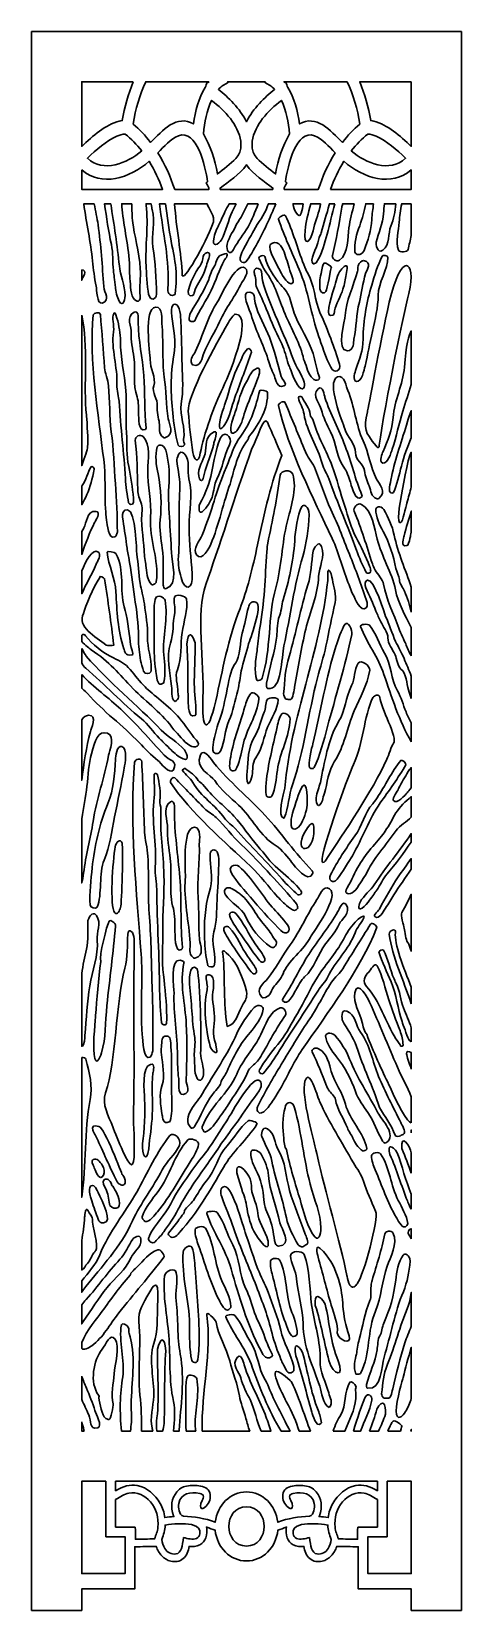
# Model space of a CAD drawing. Header units: centimetres. Extents: x 20.8 to 25.7, y -9 to 9.
import ezdxf

# ---------------------------------------------------------------- set-up
doc = ezdxf.new("R2010")
doc.units = ezdxf.units.CM
doc.header["$MEASUREMENT"] = 0
doc.layers.add('layer 1', color=7, linetype='Continuous')

msp = doc.modelspace()

# ---------------------------------------------------------------- linework, layer by layer
at = {"layer": 'layer 1', "color": 250, "lineweight": 30}
for points, knots in [([(25.68788, 9.00076), (24.05151, 9.00076), (22.41515, 9.00076), (20.77879, 9.00076), (20.77879, 9.00076), (20.77879, 3.53167), (20.77879, -1.93742), (20.77879, -7.4065), (20.77879, -7.4065), (20.7788, -7.4065), (20.77881, -7.4065), (20.77883, -7.4065), (20.77883, -7.4065), (20.77883, -7.93741), (20.77883, -8.46832), (20.77883, -8.99924), (20.77883, -8.99924), (20.96973, -8.99924), (21.16064, -8.99924), (21.35155, -8.99924), (21.35155, -8.99924), (21.35155, -8.91742), (21.35155, -8.8356), (21.35155, -8.75378), (21.35155, -8.75378), (21.55349, -8.75378), (21.75543, -8.75378), (21.95737, -8.75378), (21.95737, -8.75378), (21.95737, -8.5939), (21.95737, -8.43402), (21.95737, -8.27414), (21.95737, -8.27414), (22.03907, -8.27251), (22.12077, -8.27088), (22.20247, -8.26924), (22.20247, -8.26924), (22.21697, -8.31061), (22.23598, -8.34649), (22.26755, -8.37816), (22.26755, -8.37816), (22.29846, -8.40916), (22.3304, -8.42833), (22.36792, -8.43705), (22.36792, -8.43705), (22.41757, -8.4486), (22.47001, -8.44357), (22.50987, -8.40879), (22.50987, -8.40879), (22.54845, -8.37514), (22.5707, -8.32123), (22.5787, -8.2698), (22.5787, -8.2698), (22.60152, -8.27211), (22.62093, -8.27158), (22.63924, -8.26896), (22.63924, -8.26896), (22.73061, -8.25588), (22.77377, -8.19807), (22.78148, -8.1109), (22.78148, -8.1109), (22.78337, -8.08953), (22.78186, -8.06844), (22.77508, -8.04988), (22.77508, -8.04988), (22.77651, -8.05024), (22.77795, -8.05059), (22.77938, -8.05095), (22.77938, -8.05095), (22.81163, -8.0621), (22.84387, -8.07324), (22.87611, -8.08439), (22.87611, -8.08439), (22.89545, -8.28195), (23.04801, -8.43577), (23.23335, -8.43577), (23.23335, -8.43577), (23.41869, -8.43577), (23.57125, -8.28195), (23.59059, -8.08439), (23.59059, -8.08439), (23.62283, -8.07324), (23.65507, -8.0621), (23.68731, -8.05095), (23.68731, -8.05095), (23.68875, -8.05059), (23.69019, -8.05024), (23.69162, -8.04988), (23.69162, -8.04988), (23.68483, -8.06844), (23.68333, -8.08953), (23.68522, -8.1109), (23.68522, -8.1109), (23.69293, -8.19807), (23.73609, -8.25588), (23.82745, -8.26896), (23.82745, -8.26896), (23.84576, -8.27158), (23.86518, -8.27211), (23.888, -8.2698), (23.888, -8.2698), (23.89599, -8.32123), (23.91825, -8.37514), (23.95683, -8.40879), (23.95683, -8.40879), (23.99669, -8.44357), (24.04913, -8.4486), (24.09878, -8.43705), (24.09878, -8.43705), (24.1363, -8.42833), (24.16824, -8.40916), (24.19915, -8.37816), (24.19915, -8.37816), (24.23072, -8.34649), (24.24972, -8.31061), (24.26424, -8.26924), (24.26424, -8.26924), (24.34593, -8.27088), (24.42763, -8.27251), (24.50933, -8.27414), (24.50933, -8.27414), (24.50933, -8.43402), (24.50933, -8.5939), (24.50933, -8.75378), (24.50933, -8.75378), (24.71127, -8.75378), (24.91321, -8.75378), (25.11515, -8.75378), (25.11515, -8.75378), (25.11515, -8.8356), (25.11515, -8.91742), (25.11515, -8.99924), (25.11515, -8.99924), (25.30605, -8.99924), (25.49696, -8.99924), (25.68788, -8.99924), (25.68788, -8.99924), (25.68788, -8.46832), (25.68788, -7.93741), (25.68788, -7.4065), (25.68788, -7.4065), (25.68788, -1.93742), (25.68788, 3.53167), (25.68788, 9.00076)], [0, 0, 0, 0, 0.02702703, 0.02702703, 0.02702703, 0.02702703, 0.05405405, 0.05405405, 0.05405405, 0.05405405, 0.08108108, 0.08108108, 0.08108108, 0.08108108, 0.10810811, 0.10810811, 0.10810811, 0.10810811, 0.13513514, 0.13513514, 0.13513514, 0.13513514, 0.16216216, 0.16216216, 0.16216216, 0.16216216, 0.18918919, 0.18918919, 0.18918919, 0.18918919, 0.21621622, 0.21621622, 0.21621622, 0.21621622, 0.24324324, 0.24324324, 0.24324324, 0.24324324, 0.27027027, 0.27027027, 0.27027027, 0.27027027, 0.2972973, 0.2972973, 0.2972973, 0.2972973, 0.32432432, 0.32432432, 0.32432432, 0.32432432, 0.35135135, 0.35135135, 0.35135135, 0.35135135, 0.37837838, 0.37837838, 0.37837838, 0.37837838, 0.40540541, 0.40540541, 0.40540541, 0.40540541, 0.43243243, 0.43243243, 0.43243243, 0.43243243, 0.45945946, 0.45945946, 0.45945946, 0.45945946, 0.48648649, 0.48648649, 0.48648649, 0.48648649, 0.51351351, 0.51351351, 0.51351351, 0.51351351, 0.54054054, 0.54054054, 0.54054054, 0.54054054, 0.56756757, 0.56756757, 0.56756757, 0.56756757, 0.59459459, 0.59459459, 0.59459459, 0.59459459, 0.62162162, 0.62162162, 0.62162162, 0.62162162, 0.64864865, 0.64864865, 0.64864865, 0.64864865, 0.67567568, 0.67567568, 0.67567568, 0.67567568, 0.7027027, 0.7027027, 0.7027027, 0.7027027, 0.72972973, 0.72972973, 0.72972973, 0.72972973, 0.75675676, 0.75675676, 0.75675676, 0.75675676, 0.78378378, 0.78378378, 0.78378378, 0.78378378, 0.81081081, 0.81081081, 0.81081081, 0.81081081, 0.83783784, 0.83783784, 0.83783784, 0.83783784, 0.86486486, 0.86486486, 0.86486486, 0.86486486, 0.89189189, 0.89189189, 0.89189189, 0.89189189, 0.91891892, 0.91891892, 0.91891892, 0.91891892, 0.94594595, 0.94594595, 0.94594595, 0.94594595, 1, 1, 1, 1]), ([(21.94033, 8.42804), (21.74406, 8.42804), (21.54779, 8.42804), (21.35151, 8.42804), (21.35151, 8.42804), (21.35151, 8.18275), (21.35151, 7.93746), (21.35151, 7.69218), (21.35151, 7.69218), (21.47897, 7.81384), (21.6236, 7.9358), (21.78056, 7.98065), (21.78056, 7.98065), (21.7922, 7.98302), (21.80365, 7.98544), (21.8154, 7.98673), (21.8154, 7.98673), (21.8418, 8.14217), (21.88385, 8.28902), (21.94033, 8.42804)], [0, 0, 0, 0, 0.16666667, 0.16666667, 0.16666667, 0.16666667, 0.33333333, 0.33333333, 0.33333333, 0.33333333, 0.5, 0.5, 0.5, 0.5, 0.66666667, 0.66666667, 0.66666667, 0.66666667, 1, 1, 1, 1]), ([(22.7874, 8.42804), (22.55278, 8.42804), (22.31816, 8.42804), (22.08354, 8.42804), (22.08354, 8.42804), (22.01546, 8.27794), (21.96673, 8.11839), (21.93753, 7.94628), (21.93753, 7.94628), (22.01095, 7.88668), (22.07775, 7.81519), (22.13847, 7.73661), (22.13847, 7.73661), (22.27401, 7.87716), (22.44005, 8.05791), (22.62749, 7.948), (22.62749, 7.948), (22.6487, 8.09172), (22.68987, 8.24389), (22.76093, 8.36206), (22.76093, 8.36206), (22.76975, 8.38405), (22.77857, 8.40604), (22.7874, 8.42804)], [0, 0, 0, 0, 0.14285714, 0.14285714, 0.14285714, 0.14285714, 0.28571429, 0.28571429, 0.28571429, 0.28571429, 0.42857143, 0.42857143, 0.42857143, 0.42857143, 0.57142857, 0.57142857, 0.57142857, 0.57142857, 0.71428571, 0.71428571, 0.71428571, 0.71428571, 1, 1, 1, 1]), ([(22.80478, 8.42804), (22.79902, 8.42804), (22.79326, 8.42804), (22.78749, 8.42804), (22.78749, 8.42804), (22.79134, 8.42552), (22.79518, 8.423), (22.79902, 8.42049), (22.79902, 8.42049), (22.80095, 8.42305), (22.80287, 8.42557), (22.80478, 8.42804)], [0, 0, 0, 0, 0.25, 0.25, 0.25, 0.25, 0.5, 0.5, 0.5, 0.5, 1, 1, 1, 1]), ([(23.44877, 8.42804), (23.30514, 8.42804), (23.16152, 8.42804), (23.01789, 8.42804), (23.01789, 8.42804), (23.01915, 8.4249), (23.0204, 8.42176), (23.02166, 8.41862), (23.02166, 8.41862), (22.97759, 8.3941), (22.94765, 8.38077), (22.91322, 8.34087), (22.91322, 8.34087), (23.02566, 8.2528), (23.15653, 8.12574), (23.23333, 7.97243), (23.23333, 7.97243), (23.31014, 8.12574), (23.441, 8.2528), (23.55344, 8.34087), (23.55344, 8.34087), (23.51901, 8.38077), (23.48907, 8.3941), (23.445, 8.41862), (23.445, 8.41862), (23.44626, 8.42176), (23.44751, 8.4249), (23.44877, 8.42804)], [0, 0, 0, 0, 0.125, 0.125, 0.125, 0.125, 0.25, 0.25, 0.25, 0.25, 0.375, 0.375, 0.375, 0.375, 0.5, 0.5, 0.5, 0.5, 0.625, 0.625, 0.625, 0.625, 0.75, 0.75, 0.75, 0.75, 1, 1, 1, 1]), ([(23.67917, 8.42804), (23.67341, 8.42804), (23.66764, 8.42804), (23.66188, 8.42804), (23.66188, 8.42804), (23.66379, 8.42557), (23.66571, 8.42305), (23.66764, 8.42049), (23.66764, 8.42049), (23.67148, 8.423), (23.67533, 8.42552), (23.67917, 8.42804)], [0, 0, 0, 0, 0.25, 0.25, 0.25, 0.25, 0.5, 0.5, 0.5, 0.5, 1, 1, 1, 1]), ([(24.38313, 8.42804), (24.1485, 8.42804), (23.91388, 8.42804), (23.67926, 8.42804), (23.67926, 8.42804), (23.68808, 8.40604), (23.69691, 8.38405), (23.70574, 8.36206), (23.70574, 8.36206), (23.77679, 8.24389), (23.81795, 8.09172), (23.83917, 7.948), (23.83917, 7.948), (24.02662, 8.05791), (24.19265, 7.87716), (24.32819, 7.73661), (24.32819, 7.73661), (24.38891, 7.81519), (24.45571, 7.88668), (24.52913, 7.94628), (24.52913, 7.94628), (24.49993, 8.11839), (24.45121, 8.27794), (24.38313, 8.42804)], [0, 0, 0, 0, 0.14285714, 0.14285714, 0.14285714, 0.14285714, 0.28571429, 0.28571429, 0.28571429, 0.28571429, 0.42857143, 0.42857143, 0.42857143, 0.42857143, 0.57142857, 0.57142857, 0.57142857, 0.57142857, 0.71428571, 0.71428571, 0.71428571, 0.71428571, 1, 1, 1, 1]), ([(25.11515, 8.42804), (24.91888, 8.42804), (24.72261, 8.42804), (24.52634, 8.42804), (24.52634, 8.42804), (24.58281, 8.28902), (24.62486, 8.14217), (24.65126, 7.98673), (24.65126, 7.98673), (24.66301, 7.98544), (24.67446, 7.98302), (24.6861, 7.98065), (24.6861, 7.98065), (24.84305, 7.9358), (24.98769, 7.81384), (25.11515, 7.69218), (25.11515, 7.69218), (25.11515, 7.93746), (25.11515, 8.18275), (25.11515, 8.42804)], [0, 0, 0, 0, 0.16666667, 0.16666667, 0.16666667, 0.16666667, 0.33333333, 0.33333333, 0.33333333, 0.33333333, 0.5, 0.5, 0.5, 0.5, 0.66666667, 0.66666667, 0.66666667, 0.66666667, 1, 1, 1, 1]), ([(23.16927, 7.75228), (23.16716, 7.72592), (23.16699, 7.6991), (23.16908, 7.67184), (23.16908, 7.67184), (23.1625, 7.63079), (23.14503, 7.59116), (23.1128, 7.55501), (23.1128, 7.55501), (23.04844, 7.48684), (22.97355, 7.4341), (22.90212, 7.37846), (22.90212, 7.37846), (22.87017, 7.54017), (22.82415, 7.7016), (22.74072, 7.83363), (22.74072, 7.83363), (22.75335, 7.96437), (22.78121, 8.10167), (22.83524, 8.21605), (22.83524, 8.21605), (22.91302, 8.15695), (22.98472, 8.08831), (23.04939, 8.00828), (23.04939, 8.00828), (23.10293, 7.93711), (23.15642, 7.84448), (23.16927, 7.75228)], [0, 0, 0, 0, 0.125, 0.125, 0.125, 0.125, 0.25, 0.25, 0.25, 0.25, 0.375, 0.375, 0.375, 0.375, 0.5, 0.5, 0.5, 0.5, 0.625, 0.625, 0.625, 0.625, 0.75, 0.75, 0.75, 0.75, 1, 1, 1, 1]), ([(23.29739, 7.75228), (23.29951, 7.72592), (23.29966, 7.6991), (23.29758, 7.67184), (23.29758, 7.67184), (23.30416, 7.63079), (23.32162, 7.59116), (23.35386, 7.55501), (23.35386, 7.55501), (23.41822, 7.48684), (23.49311, 7.4341), (23.56454, 7.37846), (23.56454, 7.37846), (23.59649, 7.54016), (23.64251, 7.7016), (23.72594, 7.83363), (23.72594, 7.83363), (23.71331, 7.96437), (23.68545, 8.10167), (23.63142, 8.21605), (23.63142, 8.21605), (23.55364, 8.15695), (23.48194, 8.08831), (23.41727, 8.00828), (23.41727, 8.00828), (23.36373, 7.93711), (23.31025, 7.84449), (23.29739, 7.75228)], [0, 0, 0, 0, 0.125, 0.125, 0.125, 0.125, 0.25, 0.25, 0.25, 0.25, 0.375, 0.375, 0.375, 0.375, 0.5, 0.5, 0.5, 0.5, 0.625, 0.625, 0.625, 0.625, 0.75, 0.75, 0.75, 0.75, 1, 1, 1, 1]), ([(22.03772, 7.64027), (21.98222, 7.71215), (21.91685, 7.78031), (21.84748, 7.8308), (21.84748, 7.8308), (21.81608, 7.83481), (21.78069, 7.81949), (21.75147, 7.80718), (21.75147, 7.80718), (21.63079, 7.7495), (21.51943, 7.65562), (21.4177, 7.55724), (21.4177, 7.55724), (21.5963, 7.38697), (21.87122, 7.50038), (22.03772, 7.64027)], [0, 0, 0, 0, 0.2, 0.2, 0.2, 0.2, 0.4, 0.4, 0.4, 0.4, 0.6, 0.6, 0.6, 0.6, 1, 1, 1, 1]), ([(22.41346, 7.20077), (22.54401, 7.20077), (22.67455, 7.20077), (22.80509, 7.20077), (22.80509, 7.20077), (22.80391, 7.2075), (22.80273, 7.21424), (22.80154, 7.22097), (22.80154, 7.22097), (22.79194, 7.23891), (22.78235, 7.25685), (22.77275, 7.27479), (22.77275, 7.27479), (22.77839, 7.27936), (22.78403, 7.28394), (22.78967, 7.28852), (22.78967, 7.28852), (22.75695, 7.47475), (22.67186, 7.88775), (22.45538, 7.81385), (22.45538, 7.81385), (22.36614, 7.77644), (22.2926, 7.69187), (22.22141, 7.61802), (22.22141, 7.61802), (22.3041, 7.48592), (22.36289, 7.34874), (22.41346, 7.20077)], [0, 0, 0, 0, 0.125, 0.125, 0.125, 0.125, 0.25, 0.25, 0.25, 0.25, 0.375, 0.375, 0.375, 0.375, 0.5, 0.5, 0.5, 0.5, 0.625, 0.625, 0.625, 0.625, 0.75, 0.75, 0.75, 0.75, 1, 1, 1, 1]), ([(23.66157, 7.20077), (23.79211, 7.20077), (23.92266, 7.20077), (24.0532, 7.20077), (24.0532, 7.20077), (24.10377, 7.34874), (24.16256, 7.48592), (24.24525, 7.61802), (24.24525, 7.61802), (24.17406, 7.69187), (24.10052, 7.77644), (24.01128, 7.81385), (24.01128, 7.81385), (23.7948, 7.88775), (23.70971, 7.47475), (23.67699, 7.28852), (23.67699, 7.28852), (23.68263, 7.28394), (23.68827, 7.27937), (23.69391, 7.27479), (23.69391, 7.27479), (23.68431, 7.25685), (23.67472, 7.23891), (23.66512, 7.22097), (23.66512, 7.22097), (23.66393, 7.21424), (23.66275, 7.2075), (23.66157, 7.20077)], [0, 0, 0, 0, 0.125, 0.125, 0.125, 0.125, 0.25, 0.25, 0.25, 0.25, 0.375, 0.375, 0.375, 0.375, 0.5, 0.5, 0.5, 0.5, 0.625, 0.625, 0.625, 0.625, 0.75, 0.75, 0.75, 0.75, 1, 1, 1, 1]), ([(24.42894, 7.64027), (24.48443, 7.71215), (24.54981, 7.78031), (24.61918, 7.8308), (24.61918, 7.8308), (24.65058, 7.83481), (24.68597, 7.81949), (24.7152, 7.80718), (24.7152, 7.80718), (24.83587, 7.7495), (24.94723, 7.65562), (25.04896, 7.55724), (25.04896, 7.55724), (24.87036, 7.38697), (24.59543, 7.50038), (24.42894, 7.64027)], [0, 0, 0, 0, 0.2, 0.2, 0.2, 0.2, 0.4, 0.4, 0.4, 0.4, 0.6, 0.6, 0.6, 0.6, 1, 1, 1, 1]), ([(21.35151, 7.42383), (21.35151, 7.34948), (21.35151, 7.27512), (21.35151, 7.20077), (21.35151, 7.20077), (21.65963, 7.20077), (21.96774, 7.20077), (22.27585, 7.20077), (22.27585, 7.20077), (22.23439, 7.31325), (22.18591, 7.41905), (22.1218, 7.52146), (22.1218, 7.52146), (21.89935, 7.32789), (21.577, 7.2276), (21.35151, 7.42383)], [0, 0, 0, 0, 0.2, 0.2, 0.2, 0.2, 0.4, 0.4, 0.4, 0.4, 0.6, 0.6, 0.6, 0.6, 1, 1, 1, 1]), ([(22.93429, 7.20077), (23.13365, 7.20077), (23.33301, 7.20077), (23.53237, 7.20077), (23.53237, 7.20077), (23.53325, 7.20577), (23.53413, 7.21077), (23.53501, 7.21578), (23.53501, 7.21578), (23.44128, 7.28995), (23.31118, 7.36828), (23.23333, 7.48246), (23.23333, 7.48246), (23.15548, 7.36828), (23.02537, 7.28995), (22.93165, 7.21578), (22.93165, 7.21578), (22.93253, 7.21077), (22.93341, 7.20577), (22.93429, 7.20077)], [0, 0, 0, 0, 0.16666667, 0.16666667, 0.16666667, 0.16666667, 0.33333333, 0.33333333, 0.33333333, 0.33333333, 0.5, 0.5, 0.5, 0.5, 0.66666667, 0.66666667, 0.66666667, 0.66666667, 1, 1, 1, 1]), ([(24.19082, 7.20077), (24.49893, 7.20077), (24.80704, 7.20077), (25.11515, 7.20077), (25.11515, 7.20077), (25.11515, 7.27512), (25.11515, 7.34947), (25.11515, 7.42383), (25.11515, 7.42383), (24.88966, 7.2276), (24.56731, 7.32789), (24.34486, 7.52146), (24.34486, 7.52146), (24.28076, 7.41905), (24.23227, 7.31325), (24.19082, 7.20077)], [0, 0, 0, 0, 0.2, 0.2, 0.2, 0.2, 0.4, 0.4, 0.4, 0.4, 0.6, 0.6, 0.6, 0.6, 1, 1, 1, 1]), ([(21.49356, 7.03713), (21.45439, 7.03713), (21.41522, 7.03713), (21.37604, 7.03713), (21.37604, 7.03713), (21.40262, 6.82114), (21.4544, 6.60193), (21.47644, 6.38524), (21.47644, 6.38524), (21.48594, 6.29203), (21.49633, 6.19091), (21.51681, 6.09941), (21.51681, 6.09941), (21.52489, 6.06332), (21.52164, 5.88652), (21.58547, 5.90484), (21.58547, 5.90484), (21.58547, 5.90484), (21.58547, 5.90484), (21.58547, 5.90484), (21.58547, 5.90484), (21.68635, 5.9451), (21.60792, 6.01728), (21.60293, 6.09459), (21.60293, 6.09459), (21.58773, 6.33032), (21.57096, 6.56543), (21.53813, 6.79898), (21.53813, 6.79898), (21.5278, 6.87245), (21.51083, 6.95349), (21.49356, 7.03713)], [0, 0, 0, 0, 0.11111111, 0.11111111, 0.11111111, 0.11111111, 0.22222222, 0.22222222, 0.22222222, 0.22222222, 0.33333333, 0.33333333, 0.33333333, 0.33333333, 0.44444444, 0.44444444, 0.44444444, 0.44444444, 0.55555556, 0.55555556, 0.55555556, 0.55555556, 0.66666667, 0.66666667, 0.66666667, 0.66666667, 0.77777778, 0.77777778, 0.77777778, 0.77777778, 1, 1, 1, 1]), ([(21.68419, 7.03713), (21.66034, 7.03713), (21.63649, 7.03713), (21.61264, 7.03713), (21.61264, 7.03713), (21.63485, 6.88034), (21.65663, 6.72327), (21.6906, 6.57266), (21.6906, 6.57266), (21.7128, 6.47419), (21.70125, 6.37514), (21.71363, 6.27659), (21.71363, 6.27659), (21.71637, 6.25478), (21.72318, 6.20073), (21.73406, 6.11443), (21.73406, 6.11443), (21.73406, 6.11443), (21.73406, 6.11443), (21.73406, 6.11443), (21.73406, 6.11443), (21.73645, 6.09546), (21.74389, 6.02018), (21.76273, 5.96431), (21.76273, 5.96431), (21.80653, 5.83439), (21.84911, 5.92869), (21.8473, 5.9914), (21.8473, 5.9914), (21.84402, 6.10521), (21.79197, 6.22841), (21.78186, 6.32902), (21.78186, 6.32902), (21.75996, 6.56267), (21.71835, 6.80054), (21.68419, 7.03713)], [0, 0, 0, 0, 0.1, 0.1, 0.1, 0.1, 0.2, 0.2, 0.2, 0.2, 0.3, 0.3, 0.3, 0.3, 0.4, 0.4, 0.4, 0.4, 0.5, 0.5, 0.5, 0.5, 0.6, 0.6, 0.6, 0.6, 0.7, 0.7, 0.7, 0.7, 0.8, 0.8, 0.8, 0.8, 1, 1, 1, 1]), ([(21.92387, 7.03713), (21.8854, 7.03713), (21.84693, 7.03713), (21.80845, 7.03713), (21.80845, 7.03713), (21.81218, 6.99271), (21.81635, 6.94656), (21.82215, 6.89737), (21.82215, 6.89737), (21.84699, 6.68639), (21.90967, 6.44942), (21.89635, 6.24204), (21.89635, 6.24204), (21.90948, 6.17548), (21.90135, 6.06815), (21.92787, 5.98946), (21.92787, 5.98946), (21.95114, 5.92047), (22.0289, 5.89453), (22.01966, 5.98585), (22.01966, 5.98585), (22.00846, 6.0964), (22.02648, 6.18995), (22.0202, 6.29959), (22.0202, 6.29959), (22.01007, 6.47621), (21.94844, 6.70423), (21.93395, 6.82141), (21.93395, 6.82141), (21.92504, 6.89349), (21.92573, 6.96537), (21.92387, 7.03713)], [0, 0, 0, 0, 0.11111111, 0.11111111, 0.11111111, 0.11111111, 0.22222222, 0.22222222, 0.22222222, 0.22222222, 0.33333333, 0.33333333, 0.33333333, 0.33333333, 0.44444444, 0.44444444, 0.44444444, 0.44444444, 0.55555556, 0.55555556, 0.55555556, 0.55555556, 0.66666667, 0.66666667, 0.66666667, 0.66666667, 0.77777778, 0.77777778, 0.77777778, 0.77777778, 1, 1, 1, 1]), ([(22.14651, 7.03713), (22.12647, 7.03713), (22.10643, 7.03713), (22.08639, 7.03713), (22.08639, 7.03713), (22.08697, 7.03244), (22.08753, 7.02777), (22.08809, 7.02311), (22.08809, 7.02311), (22.11561, 6.79375), (22.07522, 6.55913), (22.08732, 6.33057), (22.08732, 6.33057), (22.09212, 6.27037), (22.09622, 6.09559), (22.11528, 6.00569), (22.11528, 6.00569), (22.13234, 5.92517), (22.20407, 5.94182), (22.20435, 6.00631), (22.20435, 6.00631), (22.20513, 6.18105), (22.18982, 6.36754), (22.16535, 6.54256), (22.16535, 6.54256), (22.14583, 6.68275), (22.19237, 6.82999), (22.15586, 6.97121), (22.15586, 6.97121), (22.15313, 6.98176), (22.15002, 7.00373), (22.14651, 7.03713)], [0, 0, 0, 0, 0.11111111, 0.11111111, 0.11111111, 0.11111111, 0.22222222, 0.22222222, 0.22222222, 0.22222222, 0.33333333, 0.33333333, 0.33333333, 0.33333333, 0.44444444, 0.44444444, 0.44444444, 0.44444444, 0.55555556, 0.55555556, 0.55555556, 0.55555556, 0.66666667, 0.66666667, 0.66666667, 0.66666667, 0.77777778, 0.77777778, 0.77777778, 0.77777778, 1, 1, 1, 1]), ([(22.3092, 7.03713), (22.28669, 7.03713), (22.26419, 7.03713), (22.24167, 7.03713), (22.24167, 7.03713), (22.27563, 6.7179), (22.3604, 6.38247), (22.33342, 6.06727), (22.33342, 6.06727), (22.33138, 6.04334), (22.34949, 5.97532), (22.40658, 5.99775), (22.40658, 5.99775), (22.41436, 6.0008), (22.41857, 6.00502), (22.41923, 6.01041), (22.41923, 6.01041), (22.43222, 6.11709), (22.43769, 6.23502), (22.42305, 6.34318), (22.42305, 6.34318), (22.42305, 6.34318), (22.42305, 6.34318), (22.42305, 6.34318), (22.42305, 6.34318), (22.41378, 6.41177), (22.33916, 6.75591), (22.3092, 7.03713)], [0, 0, 0, 0, 0.125, 0.125, 0.125, 0.125, 0.25, 0.25, 0.25, 0.25, 0.375, 0.375, 0.375, 0.375, 0.5, 0.5, 0.5, 0.5, 0.625, 0.625, 0.625, 0.625, 0.75, 0.75, 0.75, 0.75, 1, 1, 1, 1]), ([(22.78611, 7.03713), (22.66155, 7.03713), (22.53701, 7.03713), (22.41245, 7.03713), (22.41245, 7.03713), (22.42973, 6.77087), (22.49016, 6.46972), (22.49979, 6.21751), (22.49979, 6.21751), (22.49986, 6.21565), (22.50432, 6.21473), (22.51316, 6.21473), (22.51316, 6.21473), (22.56264, 6.21473), (22.85943, 6.76464), (22.85796, 6.85499), (22.85796, 6.85499), (22.85692, 6.91931), (22.80105, 6.97962), (22.78611, 7.03713)], [0, 0, 0, 0, 0.16666667, 0.16666667, 0.16666667, 0.16666667, 0.33333333, 0.33333333, 0.33333333, 0.33333333, 0.5, 0.5, 0.5, 0.5, 0.66666667, 0.66666667, 0.66666667, 0.66666667, 1, 1, 1, 1]), ([(23.11514, 7.03713), (23.08915, 7.03713), (23.06315, 7.03713), (23.03716, 7.03713), (23.03716, 7.03713), (23.01915, 7.00707), (23.00147, 6.97678), (22.98642, 6.94462), (22.98642, 6.94462), (22.97722, 6.92498), (22.95443, 6.87628), (22.91807, 6.79852), (22.91807, 6.79852), (22.91807, 6.79852), (22.91807, 6.79852), (22.91807, 6.79852), (22.91807, 6.79852), (22.91008, 6.78144), (22.87667, 6.71486), (22.86284, 6.65731), (22.86284, 6.65731), (22.83069, 6.52348), (22.9153, 6.57514), (22.94675, 6.62791), (22.94675, 6.62791), (23.00383, 6.72369), (23.02565, 6.85701), (23.07017, 6.94609), (23.07017, 6.94609), (23.08544, 6.97613), (23.10041, 7.00649), (23.11514, 7.03713)], [0, 0, 0, 0, 0.11111111, 0.11111111, 0.11111111, 0.11111111, 0.22222222, 0.22222222, 0.22222222, 0.22222222, 0.33333333, 0.33333333, 0.33333333, 0.33333333, 0.44444444, 0.44444444, 0.44444444, 0.44444444, 0.55555556, 0.55555556, 0.55555556, 0.55555556, 0.66666667, 0.66666667, 0.66666667, 0.66666667, 0.77777778, 0.77777778, 0.77777778, 0.77777778, 1, 1, 1, 1]), ([(23.36653, 7.03713), (23.32741, 7.03713), (23.28829, 7.03713), (23.24918, 7.03713), (23.24918, 7.03713), (23.2108, 6.9528), (23.16892, 6.87242), (23.11881, 6.80442), (23.11881, 6.80442), (23.09467, 6.74155), (23.03159, 6.65809), (23.01212, 6.57705), (23.01212, 6.57705), (22.99505, 6.50598), (23.0455, 6.43705), (23.08585, 6.51794), (23.08585, 6.51794), (23.13469, 6.61587), (23.19867, 6.68193), (23.25108, 6.7761), (23.25108, 6.7761), (23.29366, 6.85262), (23.33231, 6.94793), (23.36653, 7.03713)], [0, 0, 0, 0, 0.14285714, 0.14285714, 0.14285714, 0.14285714, 0.28571429, 0.28571429, 0.28571429, 0.28571429, 0.42857143, 0.42857143, 0.42857143, 0.42857143, 0.57142857, 0.57142857, 0.57142857, 0.57142857, 0.71428571, 0.71428571, 0.71428571, 0.71428571, 1, 1, 1, 1]), ([(23.56795, 7.03713), (23.53954, 7.03713), (23.51111, 7.03713), (23.48269, 7.03713), (23.48269, 7.03713), (23.47865, 7.02648), (23.47466, 7.01563), (23.47074, 7.0046), (23.47074, 7.0046), (23.43688, 6.9094), (23.36783, 6.82527), (23.31526, 6.73179), (23.31526, 6.73179), (23.2876, 6.67925), (23.19917, 6.53275), (23.16765, 6.44702), (23.16765, 6.44702), (23.13942, 6.37025), (23.20726, 6.34011), (23.24137, 6.39306), (23.24137, 6.39306), (23.33378, 6.53655), (23.41912, 6.69957), (23.49088, 6.85874), (23.49088, 6.85874), (23.52157, 6.92669), (23.54706, 6.98592), (23.56795, 7.03713)], [0, 0, 0, 0, 0.125, 0.125, 0.125, 0.125, 0.25, 0.25, 0.25, 0.25, 0.375, 0.375, 0.375, 0.375, 0.5, 0.5, 0.5, 0.5, 0.625, 0.625, 0.625, 0.625, 0.75, 0.75, 0.75, 0.75, 1, 1, 1, 1]), ([(23.88014, 7.03713), (23.84169, 7.03713), (23.80324, 7.03713), (23.76478, 7.03713), (23.76478, 7.03713), (23.76613, 7.03263), (23.7669, 7.02819), (23.7669, 7.02382), (23.7669, 7.02382), (23.7669, 6.98691), (23.83233, 6.84355), (23.85935, 6.93104), (23.85935, 6.93104), (23.86964, 6.96431), (23.8755, 7.00053), (23.88014, 7.03713)], [0, 0, 0, 0, 0.2, 0.2, 0.2, 0.2, 0.4, 0.4, 0.4, 0.4, 0.6, 0.6, 0.6, 0.6, 1, 1, 1, 1]), ([(24.07962, 7.03713), (24.0422, 7.03713), (24.00478, 7.03713), (23.96735, 7.03713), (23.96735, 7.03713), (23.93751, 6.93189), (23.91175, 6.82645), (23.90291, 6.73463), (23.90291, 6.73463), (23.88396, 6.53805), (23.96365, 6.59405), (23.99309, 6.72826), (23.99309, 6.72826), (24.01434, 6.82514), (24.04898, 6.90653), (24.07113, 6.996), (24.07113, 6.996), (24.07461, 7.01007), (24.07734, 7.02371), (24.07962, 7.03713)], [0, 0, 0, 0, 0.16666667, 0.16666667, 0.16666667, 0.16666667, 0.33333333, 0.33333333, 0.33333333, 0.33333333, 0.5, 0.5, 0.5, 0.5, 0.66666667, 0.66666667, 0.66666667, 0.66666667, 1, 1, 1, 1]), ([(24.24079, 7.03713), (24.2204, 7.03713), (24.20001, 7.03713), (24.17962, 7.03713), (24.17962, 7.03713), (24.17853, 7.03317), (24.17755, 7.02925), (24.17669, 7.02537), (24.17669, 7.02537), (24.15433, 6.92414), (24.11092, 6.8131), (24.08762, 6.70754), (24.08762, 6.70754), (24.08433, 6.69261), (24.05926, 6.65612), (24.06014, 6.63706), (24.06014, 6.63706), (24.03585, 6.51878), (23.94374, 6.39074), (23.99519, 6.35181), (23.99519, 6.35181), (23.99593, 6.34785), (24.02676, 6.3618), (24.02914, 6.36539), (24.02914, 6.36539), (24.10566, 6.48075), (24.12558, 6.59031), (24.15287, 6.68961), (24.15287, 6.68961), (24.18494, 6.80632), (24.21113, 6.92112), (24.24079, 7.03713)], [0, 0, 0, 0, 0.11111111, 0.11111111, 0.11111111, 0.11111111, 0.22222222, 0.22222222, 0.22222222, 0.22222222, 0.33333333, 0.33333333, 0.33333333, 0.33333333, 0.44444444, 0.44444444, 0.44444444, 0.44444444, 0.55555556, 0.55555556, 0.55555556, 0.55555556, 0.66666667, 0.66666667, 0.66666667, 0.66666667, 0.77777778, 0.77777778, 0.77777778, 0.77777778, 1, 1, 1, 1]), ([(24.46409, 7.03713), (24.4198, 7.03713), (24.37551, 7.03713), (24.33122, 7.03713), (24.33122, 7.03713), (24.32608, 7.02112), (24.32267, 7.00825), (24.32099, 6.99851), (24.32099, 6.99851), (24.28921, 6.81489), (24.26309, 6.62953), (24.21371, 6.44937), (24.21371, 6.44937), (24.20375, 6.41306), (24.2601, 6.3669), (24.29587, 6.39374), (24.29587, 6.39374), (24.39558, 6.46856), (24.39195, 6.65406), (24.40355, 6.76223), (24.40355, 6.76223), (24.41361, 6.85596), (24.43976, 6.94641), (24.46409, 7.03713)], [0, 0, 0, 0, 0.14285714, 0.14285714, 0.14285714, 0.14285714, 0.28571429, 0.28571429, 0.28571429, 0.28571429, 0.42857143, 0.42857143, 0.42857143, 0.42857143, 0.57142857, 0.57142857, 0.57142857, 0.57142857, 0.71428571, 0.71428571, 0.71428571, 0.71428571, 1, 1, 1, 1]), ([(24.68426, 7.03713), (24.65449, 7.03713), (24.62472, 7.03713), (24.59495, 7.03713), (24.59495, 7.03713), (24.57883, 6.95237), (24.55614, 6.86893), (24.52554, 6.78752), (24.52554, 6.78752), (24.49266, 6.70002), (24.45681, 6.57983), (24.47189, 6.484), (24.47189, 6.484), (24.47633, 6.45586), (24.53699, 6.43496), (24.57679, 6.50466), (24.57679, 6.50466), (24.61998, 6.62269), (24.65519, 6.73303), (24.66387, 6.85951), (24.66387, 6.85951), (24.66794, 6.91871), (24.6751, 6.97793), (24.68426, 7.03713)], [0, 0, 0, 0, 0.14285714, 0.14285714, 0.14285714, 0.14285714, 0.28571429, 0.28571429, 0.28571429, 0.28571429, 0.42857143, 0.42857143, 0.42857143, 0.42857143, 0.57142857, 0.57142857, 0.57142857, 0.57142857, 0.71428571, 0.71428571, 0.71428571, 0.71428571, 1, 1, 1, 1]), ([(24.93822, 7.03713), (24.89481, 7.03713), (24.8514, 7.03713), (24.80799, 7.03713), (24.80799, 7.03713), (24.8041, 7.0007), (24.80079, 6.96412), (24.79829, 6.92731), (24.79829, 6.92731), (24.79075, 6.81574), (24.74113, 6.70777), (24.71471, 6.59885), (24.71471, 6.59885), (24.71163, 6.58615), (24.72322, 6.45888), (24.78895, 6.5082), (24.78895, 6.5082), (24.87405, 6.57205), (24.84653, 6.70213), (24.88168, 6.7833), (24.88168, 6.7833), (24.9167, 6.86418), (24.93052, 6.95004), (24.93822, 7.03713)], [0, 0, 0, 0, 0.14285714, 0.14285714, 0.14285714, 0.14285714, 0.28571429, 0.28571429, 0.28571429, 0.28571429, 0.42857143, 0.42857143, 0.42857143, 0.42857143, 0.57142857, 0.57142857, 0.57142857, 0.57142857, 0.71428571, 0.71428571, 0.71428571, 0.71428571, 1, 1, 1, 1]), ([(25.11515, 7.03713), (25.07877, 7.03713), (25.04239, 7.03713), (25.00601, 7.03713), (25.00601, 7.03713), (24.99122, 6.96599), (24.98051, 6.89585), (24.97744, 6.82961), (24.97744, 6.82961), (24.97269, 6.72675), (24.93128, 6.61152), (24.96971, 6.50814), (24.96971, 6.50814), (24.9806, 6.47881), (25.07146, 6.48876), (25.07796, 6.51553), (25.07796, 6.51553), (25.09092, 6.5689), (25.10325, 6.62235), (25.11515, 6.67587), (25.11515, 6.67587), (25.11515, 6.79629), (25.11515, 6.91671), (25.11515, 7.03713)], [0, 0, 0, 0, 0.14285714, 0.14285714, 0.14285714, 0.14285714, 0.28571429, 0.28571429, 0.28571429, 0.28571429, 0.42857143, 0.42857143, 0.42857143, 0.42857143, 0.57142857, 0.57142857, 0.57142857, 0.57142857, 0.71428571, 0.71428571, 0.71428571, 0.71428571, 1, 1, 1, 1]), ([(24.19528, 5.1731), (24.14495, 5.26547), (24.08363, 5.4575), (24.05875, 5.52236), (24.05875, 5.52236), (23.97108, 5.77092), (23.93957, 6.04607), (23.83457, 6.28968), (23.83457, 6.28968), (23.75605, 6.4719), (23.66274, 6.6679), (23.59798, 6.86282), (23.59798, 6.86282), (23.59266, 6.87885), (23.66588, 6.92347), (23.67683, 6.90178), (23.67683, 6.90178), (23.76641, 6.72439), (23.81234, 6.53088), (23.88683, 6.34663), (23.88683, 6.34663), (23.88683, 6.34663), (23.88683, 6.34663), (23.88683, 6.34663), (23.88683, 6.34663), (23.90573, 6.2999), (23.91895, 6.27031), (23.92649, 6.25784), (23.92649, 6.25784), (24.01282, 6.11525), (24.00911, 5.93456), (24.07629, 5.78667), (24.07629, 5.78667), (24.16026, 5.60208), (24.23781, 5.40132), (24.29373, 5.20749), (24.29373, 5.20749), (24.31437, 5.13596), (24.24034, 5.09037), (24.19528, 5.1731)], [0, 0, 0, 0, 0.09090909, 0.09090909, 0.09090909, 0.09090909, 0.18181818, 0.18181818, 0.18181818, 0.18181818, 0.27272727, 0.27272727, 0.27272727, 0.27272727, 0.36363636, 0.36363636, 0.36363636, 0.36363636, 0.45454545, 0.45454545, 0.45454545, 0.45454545, 0.54545455, 0.54545455, 0.54545455, 0.54545455, 0.63636364, 0.63636364, 0.63636364, 0.63636364, 0.72727273, 0.72727273, 0.72727273, 0.72727273, 0.81818182, 0.81818182, 0.81818182, 0.81818182, 1, 1, 1, 1]), ([(22.7398, 6.43916), (22.73031, 6.40415), (22.72581, 6.35554), (22.70279, 6.32856), (22.70279, 6.32856), (22.66892, 6.29851), (22.50916, 6.00126), (22.5895, 5.98817), (22.5895, 5.98817), (22.63747, 5.98035), (22.63581, 6.02579), (22.63772, 6.03181), (22.63772, 6.03181), (22.66037, 6.10299), (22.71402, 6.17462), (22.74627, 6.24613), (22.74627, 6.24613), (22.7718, 6.30274), (22.78058, 6.35891), (22.80228, 6.41539), (22.80228, 6.41539), (22.83757, 6.50727), (22.75452, 6.49347), (22.7398, 6.43916)], [0, 0, 0, 0, 0.14285714, 0.14285714, 0.14285714, 0.14285714, 0.28571429, 0.28571429, 0.28571429, 0.28571429, 0.42857143, 0.42857143, 0.42857143, 0.42857143, 0.57142857, 0.57142857, 0.57142857, 0.57142857, 0.71428571, 0.71428571, 0.71428571, 0.71428571, 1, 1, 1, 1]), ([(22.62925, 5.69488), (22.54136, 5.67713), (22.58756, 5.78168), (22.60184, 5.80579), (22.60184, 5.80579), (22.66043, 5.90466), (22.76359, 6.06815), (22.80137, 6.17401), (22.80137, 6.17401), (22.82017, 6.22667), (22.83496, 6.28463), (22.87288, 6.33541), (22.87288, 6.33541), (22.89619, 6.36661), (22.87693, 6.44586), (22.98535, 6.46776), (22.98535, 6.46776), (23.04942, 6.4807), (22.98903, 6.40653), (22.98345, 6.39673), (22.98345, 6.39673), (22.91727, 6.28063), (22.88541, 6.16392), (22.82964, 6.04733), (22.82964, 6.04733), (22.77477, 5.93265), (22.69165, 5.81896), (22.64252, 5.70416), (22.64252, 5.70416), (22.64046, 5.69935), (22.63604, 5.69626), (22.62925, 5.69488)], [0, 0, 0, 0, 0.11111111, 0.11111111, 0.11111111, 0.11111111, 0.22222222, 0.22222222, 0.22222222, 0.22222222, 0.33333333, 0.33333333, 0.33333333, 0.33333333, 0.44444444, 0.44444444, 0.44444444, 0.44444444, 0.55555556, 0.55555556, 0.55555556, 0.55555556, 0.66666667, 0.66666667, 0.66666667, 0.66666667, 0.77777778, 0.77777778, 0.77777778, 0.77777778, 1, 1, 1, 1]), ([(23.76244, 6.13582), (23.71349, 6.08766), (23.63904, 6.23144), (23.62673, 6.25456), (23.62673, 6.25456), (23.6004, 6.30405), (23.46794, 6.53573), (23.50434, 6.57154), (23.50434, 6.57154), (23.57267, 6.63879), (23.64153, 6.55202), (23.66191, 6.48883), (23.66191, 6.48883), (23.68404, 6.42017), (23.71025, 6.3555), (23.72939, 6.27853), (23.72939, 6.27853), (23.73649, 6.24999), (23.78115, 6.15422), (23.76244, 6.13582)], [0, 0, 0, 0, 0.16666667, 0.16666667, 0.16666667, 0.16666667, 0.33333333, 0.33333333, 0.33333333, 0.33333333, 0.5, 0.5, 0.5, 0.5, 0.66666667, 0.66666667, 0.66666667, 0.66666667, 1, 1, 1, 1]), ([(24.74635, 4.26761), (24.74307, 4.24994), (24.71925, 4.26017), (24.71293, 4.27755), (24.71293, 4.27755), (24.58339, 4.44061), (24.56914, 4.467), (24.61383, 4.66498), (24.61383, 4.66498), (24.61974, 4.69116), (24.75401, 5.42387), (24.86404, 5.91603), (24.86404, 5.91603), (24.99271, 6.4916), (25.18124, 6.41706), (25.08837, 6.01406), (25.08837, 6.01406), (25.07026, 6.00428), (24.8044, 4.70615), (24.74893, 4.28712), (24.74893, 4.28712), (24.74721, 4.27412), (24.74635, 4.26761), (24.74635, 4.26761)], [0, 0, 0, 0, 0.14285714, 0.14285714, 0.14285714, 0.14285714, 0.28571429, 0.28571429, 0.28571429, 0.28571429, 0.42857143, 0.42857143, 0.42857143, 0.42857143, 0.57142857, 0.57142857, 0.57142857, 0.57142857, 0.71428571, 0.71428571, 0.71428571, 0.71428571, 1, 1, 1, 1]), ([(22.60936, 5.21263), (22.58355, 5.28091), (22.62901, 5.30543), (22.65243, 5.35689), (22.65243, 5.35689), (22.72967, 5.52668), (22.803, 5.77528), (22.90198, 5.9182), (22.90198, 5.9182), (22.93588, 5.96715), (23.1077, 6.37492), (23.21608, 6.30538), (23.21608, 6.30538), (23.27844, 6.26536), (23.19509, 6.16782), (23.18101, 6.13921), (23.18101, 6.13921), (23.10433, 5.98333), (22.99822, 5.85217), (22.92542, 5.69212), (22.92542, 5.69212), (22.872, 5.5747), (22.79834, 5.46137), (22.74551, 5.33468), (22.74551, 5.33468), (22.72564, 5.28705), (22.71932, 5.16861), (22.62045, 5.20105), (22.62045, 5.20105), (22.61534, 5.20273), (22.61165, 5.20659), (22.60936, 5.21263)], [0, 0, 0, 0, 0.11111111, 0.11111111, 0.11111111, 0.11111111, 0.22222222, 0.22222222, 0.22222222, 0.22222222, 0.33333333, 0.33333333, 0.33333333, 0.33333333, 0.44444444, 0.44444444, 0.44444444, 0.44444444, 0.55555556, 0.55555556, 0.55555556, 0.55555556, 0.66666667, 0.66666667, 0.66666667, 0.66666667, 0.77777778, 0.77777778, 0.77777778, 0.77777778, 1, 1, 1, 1]), ([(23.81442, 4.97312), (23.78608, 5.01476), (23.76544, 5.07274), (23.75974, 5.08729), (23.75974, 5.08729), (23.75974, 5.08729), (23.75974, 5.08729), (23.75974, 5.08729), (23.75974, 5.08729), (23.73377, 5.15351), (23.71753, 5.19499), (23.71097, 5.21173), (23.71097, 5.21173), (23.68137, 5.28735), (23.67506, 5.36586), (23.63587, 5.44039), (23.63587, 5.44039), (23.52781, 5.6459), (23.45473, 5.87194), (23.35134, 6.07993), (23.35134, 6.07993), (23.32818, 6.12653), (23.35009, 6.18261), (23.32633, 6.23071), (23.32633, 6.23071), (23.31596, 6.25171), (23.31523, 6.33488), (23.39131, 6.28893), (23.39131, 6.28893), (23.41485, 6.27471), (23.40739, 6.18776), (23.41462, 6.16328), (23.41462, 6.16328), (23.50319, 5.86318), (23.66354, 5.55973), (23.76835, 5.25974), (23.76835, 5.25974), (23.7961, 5.18227), (23.86884, 5.09153), (23.89227, 5.00305), (23.89227, 5.00305), (23.90517, 4.95429), (23.8803, 4.87627), (23.81442, 4.97312)], [0, 0, 0, 0, 0.08333333, 0.08333333, 0.08333333, 0.08333333, 0.16666667, 0.16666667, 0.16666667, 0.16666667, 0.25, 0.25, 0.25, 0.25, 0.33333333, 0.33333333, 0.33333333, 0.33333333, 0.41666667, 0.41666667, 0.41666667, 0.41666667, 0.5, 0.5, 0.5, 0.5, 0.58333333, 0.58333333, 0.58333333, 0.58333333, 0.66666667, 0.66666667, 0.66666667, 0.66666667, 0.75, 0.75, 0.75, 0.75, 0.83333333, 0.83333333, 0.83333333, 0.83333333, 1, 1, 1, 1]), ([(23.96982, 5.06567), (23.9273, 5.12464), (23.91237, 5.21275), (23.88544, 5.26424), (23.88544, 5.26424), (23.85425, 5.43406), (23.74291, 5.61462), (23.67387, 5.78075), (23.67387, 5.78075), (23.59652, 5.9668), (23.57055, 6.10242), (23.43855, 6.28456), (23.43855, 6.28456), (23.4339, 6.29097), (23.39243, 6.3757), (23.37707, 6.40782), (23.37707, 6.40782), (23.35805, 6.44757), (23.44884, 6.46258), (23.44743, 6.42375), (23.44743, 6.42375), (23.47336, 6.3214), (23.54243, 6.20432), (23.62098, 6.11771), (23.62098, 6.11771), (23.67535, 6.05776), (23.70907, 6.01788), (23.7322, 5.94634), (23.7322, 5.94634), (23.7545, 5.87734), (23.76983, 5.80697), (23.7987, 5.73878), (23.7987, 5.73878), (23.83771, 5.64663), (23.94613, 5.47313), (23.99356, 5.33221), (23.99356, 5.33221), (24.023, 5.24474), (24.02539, 5.16604), (24.0598, 5.07868), (24.0598, 5.07868), (24.08821, 5.00651), (24.00712, 5.01397), (23.96982, 5.06567)], [0, 0, 0, 0, 0.08333333, 0.08333333, 0.08333333, 0.08333333, 0.16666667, 0.16666667, 0.16666667, 0.16666667, 0.25, 0.25, 0.25, 0.25, 0.33333333, 0.33333333, 0.33333333, 0.33333333, 0.41666667, 0.41666667, 0.41666667, 0.41666667, 0.5, 0.5, 0.5, 0.5, 0.58333333, 0.58333333, 0.58333333, 0.58333333, 0.66666667, 0.66666667, 0.66666667, 0.66666667, 0.75, 0.75, 0.75, 0.75, 0.83333333, 0.83333333, 0.83333333, 0.83333333, 1, 1, 1, 1]), ([(24.20227, 6.31794), (24.20227, 6.31794), (24.15254, 6.06303), (24.1401, 6.0362), (24.1401, 6.0362), (24.12767, 6.00936), (24.07171, 6.01607), (24.07171, 6.06974), (24.07171, 6.06974), (24.07171, 6.1234), (24.0655, 6.17371), (24.08415, 6.24079), (24.08415, 6.24079), (24.1028, 6.30788), (24.09969, 6.34813), (24.11834, 6.36154), (24.11834, 6.36154), (24.13699, 6.37496), (24.20227, 6.31794), (24.20227, 6.31794)], [0, 0, 0, 0, 0.16666667, 0.16666667, 0.16666667, 0.16666667, 0.33333333, 0.33333333, 0.33333333, 0.33333333, 0.5, 0.5, 0.5, 0.5, 0.66666667, 0.66666667, 0.66666667, 0.66666667, 1, 1, 1, 1]), ([(24.32204, 6.29689), (24.2856, 6.25875), (24.25819, 6.17626), (24.24075, 6.1032), (24.24075, 6.1032), (24.22419, 6.03382), (24.12243, 5.76742), (24.1916, 5.76244), (24.1916, 5.76244), (24.24547, 5.75856), (24.2384, 5.80895), (24.23983, 5.81584), (24.23983, 5.81584), (24.25665, 5.89732), (24.30764, 5.98241), (24.33503, 6.06522), (24.33503, 6.06522), (24.35355, 6.12121), (24.35861, 6.17563), (24.37058, 6.23084), (24.37058, 6.23084), (24.38359, 6.29086), (24.40299, 6.38164), (24.32204, 6.29689)], [0, 0, 0, 0, 0.14285714, 0.14285714, 0.14285714, 0.14285714, 0.28571429, 0.28571429, 0.28571429, 0.28571429, 0.42857143, 0.42857143, 0.42857143, 0.42857143, 0.57142857, 0.57142857, 0.57142857, 0.57142857, 0.71428571, 0.71428571, 0.71428571, 0.71428571, 1, 1, 1, 1]), ([(24.55357, 6.38543), (24.48894, 6.34765), (24.51221, 6.31153), (24.49991, 6.26539), (24.49991, 6.26539), (24.45622, 6.10159), (24.36673, 5.92416), (24.36072, 5.7645), (24.36072, 5.7645), (24.35889, 5.71582), (24.24974, 5.35585), (24.38529, 5.36051), (24.38529, 5.36051), (24.46329, 5.3632), (24.45351, 5.46671), (24.45946, 5.49281), (24.45946, 5.49281), (24.49184, 5.63494), (24.48377, 5.77168), (24.52206, 5.91517), (24.52206, 5.91517), (24.55014, 6.02045), (24.55847, 6.13117), (24.59287, 6.24279), (24.59287, 6.24279), (24.60578, 6.28475), (24.67451, 6.37135), (24.57023, 6.38908), (24.57023, 6.38908), (24.56485, 6.38999), (24.5593, 6.38877), (24.55357, 6.38543)], [0, 0, 0, 0, 0.11111111, 0.11111111, 0.11111111, 0.11111111, 0.22222222, 0.22222222, 0.22222222, 0.22222222, 0.33333333, 0.33333333, 0.33333333, 0.33333333, 0.44444444, 0.44444444, 0.44444444, 0.44444444, 0.55555556, 0.55555556, 0.55555556, 0.55555556, 0.66666667, 0.66666667, 0.66666667, 0.66666667, 0.77777778, 0.77777778, 0.77777778, 0.77777778, 1, 1, 1, 1]), ([(24.84838, 6.42472), (24.84836, 6.44915), (24.79056, 6.45946), (24.78105, 6.43967), (24.78105, 6.43967), (24.73147, 6.33644), (24.69554, 6.219), (24.66335, 6.11051), (24.66335, 6.11051), (24.60682, 5.91991), (24.56484, 5.70748), (24.56512, 5.4964), (24.56512, 5.4964), (24.56531, 5.35572), (24.525, 5.27737), (24.48124, 5.14833), (24.48124, 5.14833), (24.47373, 5.1262), (24.43955, 5.01941), (24.48889, 5.01166), (24.48889, 5.01166), (24.54958, 5.00214), (24.57654, 5.14307), (24.58644, 5.18532), (24.58644, 5.18532), (24.62193, 5.3368), (24.63915, 5.43128), (24.67106, 5.58284), (24.67106, 5.58284), (24.69978, 5.71907), (24.73695, 5.85285), (24.73684, 5.99573), (24.73684, 5.99573), (24.73674, 6.13322), (24.84847, 6.29303), (24.84838, 6.42472)], [0, 0, 0, 0, 0.1, 0.1, 0.1, 0.1, 0.2, 0.2, 0.2, 0.2, 0.3, 0.3, 0.3, 0.3, 0.4, 0.4, 0.4, 0.4, 0.5, 0.5, 0.5, 0.5, 0.6, 0.6, 0.6, 0.6, 0.7, 0.7, 0.7, 0.7, 0.8, 0.8, 0.8, 0.8, 1, 1, 1, 1]), ([(21.35151, 6.28509), (21.35151, 6.24555), (21.35151, 6.20602), (21.35151, 6.16649), (21.35151, 6.16649), (21.35182, 6.16731), (21.35214, 6.16814), (21.35244, 6.16896), (21.35244, 6.16896), (21.36082, 6.19151), (21.42597, 6.27962), (21.35272, 6.28505), (21.35272, 6.28505), (21.35231, 6.28507), (21.35191, 6.28506), (21.35151, 6.28509)], [0, 0, 0, 0, 0.2, 0.2, 0.2, 0.2, 0.4, 0.4, 0.4, 0.4, 0.6, 0.6, 0.6, 0.6, 1, 1, 1, 1]), ([(23.63384, 4.95475), (23.57448, 4.9525), (23.55896, 5.06151), (23.54739, 5.08502), (23.54739, 5.08502), (23.51807, 5.14459), (23.49743, 5.20869), (23.47849, 5.26776), (23.47849, 5.26776), (23.42499, 5.43462), (23.32894, 5.61005), (23.28608, 5.7736), (23.28608, 5.7736), (23.27849, 5.80258), (23.15288, 6.05606), (23.27119, 6.02905), (23.27119, 6.02905), (23.34265, 6.01273), (23.31357, 5.97518), (23.33181, 5.9045), (23.33181, 5.9045), (23.36389, 5.78012), (23.45065, 5.63061), (23.49408, 5.51515), (23.49408, 5.51515), (23.55024, 5.36586), (23.59113, 5.21789), (23.63059, 5.06975), (23.63059, 5.06975), (23.64354, 5.02117), (23.72646, 4.96529), (23.63384, 4.95475), (23.63384, 4.95475), (23.63384, 4.95475), (23.63384, 4.95475), (23.63384, 4.95475)], [0, 0, 0, 0, 0.1, 0.1, 0.1, 0.1, 0.2, 0.2, 0.2, 0.2, 0.3, 0.3, 0.3, 0.3, 0.4, 0.4, 0.4, 0.4, 0.5, 0.5, 0.5, 0.5, 0.6, 0.6, 0.6, 0.6, 0.7, 0.7, 0.7, 0.7, 0.8, 0.8, 0.8, 0.8, 1, 1, 1, 1]), ([(21.35151, 5.76687), (21.35151, 5.19536), (21.35151, 4.62385), (21.35151, 4.05233), (21.35151, 4.05233), (21.38963, 4.15068), (21.41486, 4.22773), (21.41947, 4.2712), (21.41947, 4.2712), (21.42659, 4.33848), (21.41815, 4.41408), (21.41593, 4.46941), (21.41593, 4.46941), (21.41335, 4.53337), (21.41254, 4.57372), (21.40615, 4.62898), (21.40615, 4.62898), (21.36782, 4.961), (21.43359, 5.42754), (21.35151, 5.76687)], [0, 0, 0, 0, 0.16666667, 0.16666667, 0.16666667, 0.16666667, 0.33333333, 0.33333333, 0.33333333, 0.33333333, 0.5, 0.5, 0.5, 0.5, 0.66666667, 0.66666667, 0.66666667, 0.66666667, 1, 1, 1, 1]), ([(21.73098, 3.23966), (21.65376, 3.20381), (21.64276, 3.38697), (21.63486, 3.43169), (21.63486, 3.43169), (21.62851, 3.46766), (21.62578, 3.53378), (21.62439, 3.55414), (21.62439, 3.55414), (21.6113, 3.74371), (21.62675, 3.93276), (21.60327, 4.12217), (21.60327, 4.12217), (21.54042, 4.62909), (21.43446, 5.2641), (21.48334, 5.77105), (21.48334, 5.77105), (21.48554, 5.79382), (21.56136, 5.81272), (21.56523, 5.7736), (21.56523, 5.7736), (21.58081, 5.5707), (21.59925, 5.36828), (21.61324, 5.1655), (21.61324, 5.1655), (21.6166, 5.11685), (21.65096, 5.0273), (21.65727, 4.96334), (21.65727, 4.96334), (21.67455, 4.78827), (21.66584, 4.61461), (21.68945, 4.4392), (21.68945, 4.4392), (21.71573, 4.24407), (21.72198, 4.04409), (21.73683, 3.84797), (21.73683, 3.84797), (21.75077, 3.66378), (21.75732, 3.47887), (21.75855, 3.29386), (21.75855, 3.29386), (21.75864, 3.2811), (21.75161, 3.26902), (21.74667, 3.25689), (21.74667, 3.25689), (21.74333, 3.24871), (21.7381, 3.24297), (21.73098, 3.23966)], [0, 0, 0, 0, 0.07692308, 0.07692308, 0.07692308, 0.07692308, 0.15384615, 0.15384615, 0.15384615, 0.15384615, 0.23076923, 0.23076923, 0.23076923, 0.23076923, 0.30769231, 0.30769231, 0.30769231, 0.30769231, 0.38461538, 0.38461538, 0.38461538, 0.38461538, 0.46153846, 0.46153846, 0.46153846, 0.46153846, 0.53846154, 0.53846154, 0.53846154, 0.53846154, 0.61538462, 0.61538462, 0.61538462, 0.61538462, 0.69230769, 0.69230769, 0.69230769, 0.69230769, 0.76923077, 0.76923077, 0.76923077, 0.76923077, 0.84615385, 0.84615385, 0.84615385, 0.84615385, 1, 1, 1, 1]), ([(21.94076, 3.62397), (21.93666, 3.60105), (21.88955, 3.6074), (21.88615, 3.62822), (21.88615, 3.62822), (21.87094, 3.72102), (21.85581, 3.81342), (21.85059, 3.90669), (21.85059, 3.90669), (21.83452, 4.19338), (21.7951, 4.48806), (21.77837, 4.78703), (21.77837, 4.78703), (21.77601, 4.82932), (21.75059, 4.91482), (21.75343, 4.97415), (21.75343, 4.97415), (21.76303, 5.17398), (21.68554, 5.37927), (21.71484, 5.57818), (21.71484, 5.57818), (21.72048, 5.61651), (21.71447, 5.65538), (21.70963, 5.69442), (21.70963, 5.69442), (21.70191, 5.75675), (21.72225, 5.85949), (21.75465, 5.73294), (21.75465, 5.73294), (21.77561, 5.65111), (21.7973, 5.55034), (21.79508, 5.47514), (21.79508, 5.47514), (21.79058, 5.2858), (21.8404, 5.09929), (21.85543, 4.91051), (21.85543, 4.91051), (21.86815, 4.75075), (21.85469, 4.58713), (21.86345, 4.42597), (21.86345, 4.42597), (21.8703, 4.30003), (21.86202, 4.16734), (21.88809, 4.04396), (21.88809, 4.04396), (21.91206, 3.93057), (21.9332, 3.80084), (21.9426, 3.68268), (21.9426, 3.68268), (21.94437, 3.66038), (21.94376, 3.64082), (21.94076, 3.62397)], [0, 0, 0, 0, 0.07142857, 0.07142857, 0.07142857, 0.07142857, 0.14285714, 0.14285714, 0.14285714, 0.14285714, 0.21428571, 0.21428571, 0.21428571, 0.21428571, 0.28571429, 0.28571429, 0.28571429, 0.28571429, 0.35714286, 0.35714286, 0.35714286, 0.35714286, 0.42857143, 0.42857143, 0.42857143, 0.42857143, 0.5, 0.5, 0.5, 0.5, 0.57142857, 0.57142857, 0.57142857, 0.57142857, 0.64285714, 0.64285714, 0.64285714, 0.64285714, 0.71428571, 0.71428571, 0.71428571, 0.71428571, 0.78571429, 0.78571429, 0.78571429, 0.78571429, 0.85714286, 0.85714286, 0.85714286, 0.85714286, 1, 1, 1, 1]), ([(22.0783, 4.46483), (21.99656, 4.42408), (22.00224, 4.60779), (22.00163, 4.64993), (22.00163, 4.64993), (22.00113, 4.6854), (22.00269, 4.78602), (21.98394, 4.83493), (21.98394, 4.83493), (21.93005, 4.97551), (21.97091, 5.14296), (21.94765, 5.2882), (21.94765, 5.2882), (21.93315, 5.3787), (21.91095, 5.47753), (21.91801, 5.56727), (21.91801, 5.56727), (21.92235, 5.6224), (21.85004, 5.75261), (21.95087, 5.80287), (21.95087, 5.80287), (22.01047, 5.83258), (21.99484, 5.70089), (21.99533, 5.68377), (21.99533, 5.68377), (22.001, 5.48119), (22.04352, 5.28189), (22.06056, 5.07979), (22.06056, 5.07979), (22.07731, 4.88098), (22.0634, 4.6803), (22.08634, 4.48202), (22.08634, 4.48202), (22.08729, 4.47371), (22.08462, 4.46798), (22.0783, 4.46483)], [0, 0, 0, 0, 0.1, 0.1, 0.1, 0.1, 0.2, 0.2, 0.2, 0.2, 0.3, 0.3, 0.3, 0.3, 0.4, 0.4, 0.4, 0.4, 0.5, 0.5, 0.5, 0.5, 0.6, 0.6, 0.6, 0.6, 0.7, 0.7, 0.7, 0.7, 0.8, 0.8, 0.8, 0.8, 1, 1, 1, 1]), ([(22.28462, 4.37282), (22.21785, 4.42012), (22.24658, 4.47621), (22.23753, 4.5425), (22.23753, 4.5425), (22.23158, 4.58613), (22.20365, 4.67202), (22.21392, 4.73306), (22.21392, 4.73306), (22.22671, 4.80911), (22.14589, 4.88548), (22.174, 4.96249), (22.174, 4.96249), (22.20574, 5.04943), (22.12985, 5.16724), (22.13327, 5.26138), (22.13327, 5.26138), (22.13586, 5.33274), (22.05101, 5.8482), (22.19806, 5.8587), (22.19806, 5.8587), (22.28267, 5.86473), (22.26229, 5.71124), (22.26629, 5.67362), (22.26629, 5.67362), (22.28814, 5.46872), (22.26648, 5.26657), (22.29462, 5.06043), (22.29462, 5.06043), (22.31526, 4.90918), (22.3139, 4.74741), (22.3408, 4.58765), (22.3408, 4.58765), (22.35091, 4.52758), (22.41753, 4.40901), (22.30241, 4.36959), (22.30241, 4.36959), (22.29646, 4.36755), (22.29053, 4.36863), (22.28462, 4.37282)], [0, 0, 0, 0, 0.09090909, 0.09090909, 0.09090909, 0.09090909, 0.18181818, 0.18181818, 0.18181818, 0.18181818, 0.27272727, 0.27272727, 0.27272727, 0.27272727, 0.36363636, 0.36363636, 0.36363636, 0.36363636, 0.45454545, 0.45454545, 0.45454545, 0.45454545, 0.54545455, 0.54545455, 0.54545455, 0.54545455, 0.63636364, 0.63636364, 0.63636364, 0.63636364, 0.72727273, 0.72727273, 0.72727273, 0.72727273, 0.81818182, 0.81818182, 0.81818182, 0.81818182, 1, 1, 1, 1]), ([(22.52386, 4.28806), (22.51929, 4.26268), (22.4575, 4.26367), (22.45136, 4.28616), (22.45136, 4.28616), (22.41928, 4.40349), (22.404, 4.5328), (22.39092, 4.65207), (22.39092, 4.65207), (22.36796, 4.8616), (22.36413, 5.09086), (22.40382, 5.31014), (22.40382, 5.31014), (22.43028, 5.45631), (22.40285, 5.60945), (22.38162, 5.75242), (22.38162, 5.75242), (22.37798, 5.77693), (22.36252, 5.89483), (22.41505, 5.89289), (22.41505, 5.89289), (22.47968, 5.8905), (22.48129, 5.73858), (22.48365, 5.69266), (22.48365, 5.69266), (22.49213, 5.52805), (22.49263, 5.36283), (22.49739, 5.19886), (22.49739, 5.19886), (22.5017, 5.05147), (22.51522, 4.90493), (22.48844, 4.75647), (22.48844, 4.75647), (22.46418, 4.62193), (22.54431, 4.48422), (22.51368, 4.3499), (22.51368, 4.3499), (22.51112, 4.33863), (22.51431, 4.33122), (22.51836, 4.32059), (22.51836, 4.32059), (22.5235, 4.3071), (22.52534, 4.29626), (22.52386, 4.28806)], [0, 0, 0, 0, 0.08333333, 0.08333333, 0.08333333, 0.08333333, 0.16666667, 0.16666667, 0.16666667, 0.16666667, 0.25, 0.25, 0.25, 0.25, 0.33333333, 0.33333333, 0.33333333, 0.33333333, 0.41666667, 0.41666667, 0.41666667, 0.41666667, 0.5, 0.5, 0.5, 0.5, 0.58333333, 0.58333333, 0.58333333, 0.58333333, 0.66666667, 0.66666667, 0.66666667, 0.66666667, 0.75, 0.75, 0.75, 0.75, 0.83333333, 0.83333333, 0.83333333, 0.83333333, 1, 1, 1, 1]), ([(22.62186, 4.20112), (22.59481, 4.35604), (22.58209, 4.51439), (22.56912, 4.67106), (22.56912, 4.67106), (22.55418, 4.85031), (22.89634, 5.45629), (23.016, 5.66421), (23.016, 5.66421), (23.04798, 5.71979), (23.08614, 5.77684), (23.10397, 5.77871), (23.10397, 5.77871), (23.33804, 5.77871), (22.99502, 5.00243), (22.96226, 4.9358), (22.96226, 4.9358), (22.86758, 4.74323), (22.74381, 4.408), (22.70574, 4.19302), (22.70574, 4.19302), (22.68241, 4.06126), (22.63521, 4.12458), (22.62186, 4.20112)], [0, 0, 0, 0, 0.14285714, 0.14285714, 0.14285714, 0.14285714, 0.28571429, 0.28571429, 0.28571429, 0.28571429, 0.42857143, 0.42857143, 0.42857143, 0.42857143, 0.57142857, 0.57142857, 0.57142857, 0.57142857, 0.71428571, 0.71428571, 0.71428571, 0.71428571, 1, 1, 1, 1]), ([(25.11515, 4.97631), (25.11515, 5.17995), (25.11515, 5.38359), (25.11515, 5.58723), (25.11515, 5.58723), (25.0864, 5.54931), (25.0549, 5.42187), (25.03645, 5.17471), (25.03645, 5.17471), (25.02188, 4.97944), (24.9194, 4.79336), (24.90761, 4.59941), (24.90761, 4.59941), (24.89598, 4.46334), (24.84551, 4.33549), (24.79234, 4.21496), (24.79234, 4.21496), (24.78322, 4.1943), (24.74119, 4.09436), (24.78826, 4.08205), (24.78826, 4.08205), (24.84615, 4.0669), (24.88406, 4.20056), (24.89719, 4.24046), (24.89719, 4.24046), (24.94424, 4.38349), (24.97373, 4.52919), (25.01733, 4.67265), (25.01733, 4.67265), (25.04833, 4.77458), (25.08487, 4.87448), (25.11515, 4.97631)], [0, 0, 0, 0, 0.11111111, 0.11111111, 0.11111111, 0.11111111, 0.22222222, 0.22222222, 0.22222222, 0.22222222, 0.33333333, 0.33333333, 0.33333333, 0.33333333, 0.44444444, 0.44444444, 0.44444444, 0.44444444, 0.55555556, 0.55555556, 0.55555556, 0.55555556, 0.66666667, 0.66666667, 0.66666667, 0.66666667, 0.77777778, 0.77777778, 0.77777778, 0.77777778, 1, 1, 1, 1]), ([(22.92406, 4.51874), (22.93086, 4.60158), (22.99162, 4.76403), (22.99467, 4.77487), (22.99467, 4.77487), (23.038, 4.91411), (23.08014, 5.08026), (23.14689, 5.20612), (23.14689, 5.20612), (23.1774, 5.26362), (23.19556, 5.33876), (23.24541, 5.38372), (23.24541, 5.38372), (23.25955, 5.39648), (23.29676, 5.36405), (23.29116, 5.34753), (23.29116, 5.34753), (23.23203, 5.17306), (23.16433, 5.00258), (23.10139, 4.82899), (23.10139, 4.82899), (23.06219, 4.71946), (23.04504, 4.61593), (22.98702, 4.52225), (22.98702, 4.52225), (22.96611, 4.48849), (22.91708, 4.43355), (22.92406, 4.51874)], [0, 0, 0, 0, 0.125, 0.125, 0.125, 0.125, 0.25, 0.25, 0.25, 0.25, 0.375, 0.375, 0.375, 0.375, 0.5, 0.5, 0.5, 0.5, 0.625, 0.625, 0.625, 0.625, 0.75, 0.75, 0.75, 0.75, 1, 1, 1, 1]), ([(23.05335, 4.45659), (23.05027, 4.52251), (23.10258, 4.6527), (23.10483, 4.66136), (23.10483, 4.66136), (23.13777, 4.7691), (23.17397, 4.91526), (23.2325, 5.00677), (23.2325, 5.00677), (23.26209, 5.05302), (23.27404, 5.11305), (23.32914, 5.14969), (23.32914, 5.14969), (23.41498, 5.20682), (23.37369, 5.0748), (23.36441, 5.05), (23.36441, 5.05), (23.32141, 4.93504), (23.27284, 4.82151), (23.22858, 4.70635), (23.22858, 4.70635), (23.19551, 4.6186), (23.1887, 4.53604), (23.13028, 4.46055), (23.13028, 4.46055), (23.10923, 4.43334), (23.05651, 4.38878), (23.05335, 4.45659)], [0, 0, 0, 0, 0.125, 0.125, 0.125, 0.125, 0.25, 0.25, 0.25, 0.25, 0.375, 0.375, 0.375, 0.375, 0.5, 0.5, 0.5, 0.5, 0.625, 0.625, 0.625, 0.625, 0.75, 0.75, 0.75, 0.75, 1, 1, 1, 1]), ([(24.72501, 3.67492), (24.64813, 3.69827), (24.65982, 3.76111), (24.63266, 3.82136), (24.63266, 3.82136), (24.61478, 3.86101), (24.58722, 3.93381), (24.57994, 3.99534), (24.57994, 3.99534), (24.57087, 4.07201), (24.47246, 4.11851), (24.47771, 4.20108), (24.47771, 4.20108), (24.48365, 4.2943), (24.37835, 4.38191), (24.35529, 4.47277), (24.35529, 4.47277), (24.3378, 4.54164), (24.13582, 5.00544), (24.27308, 5.06333), (24.27308, 5.06333), (24.35206, 5.09664), (24.37555, 4.94367), (24.3899, 4.90911), (24.3899, 4.90911), (24.46804, 4.72087), (24.48083, 4.5211), (24.56532, 4.33373), (24.56532, 4.33373), (24.6273, 4.19626), (24.64815, 4.04158), (24.71849, 3.89803), (24.71849, 3.89803), (24.74492, 3.84405), (24.8416, 3.75271), (24.74287, 3.67763), (24.74287, 3.67763), (24.73777, 3.67376), (24.73182, 3.67285), (24.72501, 3.67492)], [0, 0, 0, 0, 0.09090909, 0.09090909, 0.09090909, 0.09090909, 0.18181818, 0.18181818, 0.18181818, 0.18181818, 0.27272727, 0.27272727, 0.27272727, 0.27272727, 0.36363636, 0.36363636, 0.36363636, 0.36363636, 0.45454545, 0.45454545, 0.45454545, 0.45454545, 0.54545455, 0.54545455, 0.54545455, 0.54545455, 0.63636364, 0.63636364, 0.63636364, 0.63636364, 0.72727273, 0.72727273, 0.72727273, 0.72727273, 0.81818182, 0.81818182, 0.81818182, 0.81818182, 1, 1, 1, 1]), ([(22.66159, 3.03647), (22.61527, 3.10072), (22.70123, 3.20095), (22.72559, 3.25922), (22.72559, 3.25922), (22.86123, 3.58367), (22.866, 3.71326), (23.00466, 4.03801), (23.00466, 4.03801), (23.05656, 4.1596), (23.08181, 4.27675), (23.16817, 4.38983), (23.16817, 4.38983), (23.29379, 4.55435), (23.3367, 4.72689), (23.38509, 4.90832), (23.38509, 4.90832), (23.38925, 4.92391), (23.47258, 4.89918), (23.47298, 4.89108), (23.47298, 4.89108), (23.48203, 4.70404), (23.38479, 4.54009), (23.26163, 4.37879), (23.26163, 4.37879), (23.25229, 4.36655), (23.25791, 4.36057), (23.24712, 4.34644), (23.24712, 4.34644), (23.12846, 4.19103), (23.09548, 4.011), (23.04573, 3.84055), (23.04573, 3.84055), (22.97872, 3.66554), (22.91512, 3.36618), (22.82658, 3.15753), (22.82658, 3.15753), (22.81207, 3.12333), (22.72585, 2.94736), (22.66159, 3.03647)], [0, 0, 0, 0, 0.09090909, 0.09090909, 0.09090909, 0.09090909, 0.18181818, 0.18181818, 0.18181818, 0.18181818, 0.27272727, 0.27272727, 0.27272727, 0.27272727, 0.36363636, 0.36363636, 0.36363636, 0.36363636, 0.45454545, 0.45454545, 0.45454545, 0.45454545, 0.54545455, 0.54545455, 0.54545455, 0.54545455, 0.63636364, 0.63636364, 0.63636364, 0.63636364, 0.72727273, 0.72727273, 0.72727273, 0.72727273, 0.81818182, 0.81818182, 0.81818182, 0.81818182, 1, 1, 1, 1]), ([(24.54876, 3.69546), (24.48223, 3.62999), (24.43626, 3.80699), (24.4239, 3.84696), (24.4239, 3.84696), (24.41349, 3.88061), (24.38684, 3.97705), (24.35529, 4.01757), (24.35529, 4.01757), (24.26459, 4.13405), (24.25671, 4.307), (24.19391, 4.4379), (24.19391, 4.4379), (24.15477, 4.51945), (24.10597, 4.60645), (24.0876, 4.6943), (24.0876, 4.6943), (24.07631, 4.74828), (23.97096, 4.84886), (24.05303, 4.92962), (24.05303, 4.92962), (24.10154, 4.97735), (24.12347, 4.84671), (24.12873, 4.83055), (24.12873, 4.83055), (24.19079, 4.63925), (24.28708, 4.4631), (24.35985, 4.27597), (24.35985, 4.27597), (24.43142, 4.09188), (24.47429, 3.89603), (24.55161, 3.71446), (24.55161, 3.71446), (24.55485, 3.70685), (24.55391, 3.70052), (24.54876, 3.69546)], [0, 0, 0, 0, 0.1, 0.1, 0.1, 0.1, 0.2, 0.2, 0.2, 0.2, 0.3, 0.3, 0.3, 0.3, 0.4, 0.4, 0.4, 0.4, 0.5, 0.5, 0.5, 0.5, 0.6, 0.6, 0.6, 0.6, 0.7, 0.7, 0.7, 0.7, 0.8, 0.8, 0.8, 0.8, 1, 1, 1, 1]), ([(24.60011, 2.43181), (24.53798, 2.37068), (24.47209, 2.53989), (24.45108, 2.57938), (24.45108, 2.57938), (24.43419, 2.61112), (24.41157, 2.67265), (24.40408, 2.6914), (24.40408, 2.6914), (24.33428, 2.86593), (24.2916, 3.05005), (24.21202, 3.22076), (24.21202, 3.22076), (23.99902, 3.67766), (23.70647, 4.24039), (23.59907, 4.73672), (23.59907, 4.73672), (23.59424, 4.75901), (23.66017, 4.80362), (23.67568, 4.76802), (23.67568, 4.76802), (23.75188, 4.58176), (23.83064, 4.39697), (23.9053, 4.21028), (23.9053, 4.21028), (23.92322, 4.16548), (23.98283, 4.09298), (24.00817, 4.03476), (24.00817, 4.03476), (24.07755, 3.8754), (24.12194, 3.70821), (24.1974, 3.55077), (24.1974, 3.55077), (24.28136, 3.37563), (24.34786, 3.18885), (24.42131, 3.00874), (24.42131, 3.00874), (24.4903, 2.83959), (24.55252, 2.66716), (24.60974, 2.49275), (24.60974, 2.49275), (24.61369, 2.48072), (24.61071, 2.46682), (24.60971, 2.45362), (24.60971, 2.45362), (24.60904, 2.44471), (24.60584, 2.43744), (24.60011, 2.43181)], [0, 0, 0, 0, 0.07692308, 0.07692308, 0.07692308, 0.07692308, 0.15384615, 0.15384615, 0.15384615, 0.15384615, 0.23076923, 0.23076923, 0.23076923, 0.23076923, 0.30769231, 0.30769231, 0.30769231, 0.30769231, 0.38461538, 0.38461538, 0.38461538, 0.38461538, 0.46153846, 0.46153846, 0.46153846, 0.46153846, 0.53846154, 0.53846154, 0.53846154, 0.53846154, 0.61538462, 0.61538462, 0.61538462, 0.61538462, 0.69230769, 0.69230769, 0.69230769, 0.69230769, 0.76923077, 0.76923077, 0.76923077, 0.76923077, 0.84615385, 0.84615385, 0.84615385, 0.84615385, 1, 1, 1, 1]), ([(24.65281, 2.84902), (24.65532, 2.82583), (24.60863, 2.81655), (24.59956, 2.83528), (24.59956, 2.83528), (24.55912, 2.91881), (24.51884, 3.00197), (24.48778, 3.08919), (24.48778, 3.08919), (24.39228, 3.35729), (24.27227, 3.62539), (24.1727, 3.90497), (24.1727, 3.90497), (24.15862, 3.94452), (24.11047, 4.01775), (24.09658, 4.07525), (24.09658, 4.07525), (24.04985, 4.26887), (23.91855, 4.43936), (23.89085, 4.63854), (23.89085, 4.63854), (23.88161, 4.70494), (23.83865, 4.76149), (23.82589, 4.82807), (23.82589, 4.82807), (23.82346, 4.84078), (23.85901, 4.84205), (23.86369, 4.83473), (23.86369, 4.83473), (23.9005, 4.777), (23.95369, 4.7032), (23.95926, 4.63454), (23.95926, 4.63454), (23.96127, 4.60962), (23.9892, 4.59253), (23.99617, 4.56643), (23.99617, 4.56643), (24.04484, 4.38446), (24.1445, 4.22287), (24.21162, 4.04778), (24.21162, 4.04778), (24.26843, 3.89961), (24.30137, 3.73924), (24.3548, 3.58845), (24.3548, 3.58845), (24.39655, 3.47062), (24.42578, 3.34141), (24.48514, 3.23228), (24.48514, 3.23228), (24.5397, 3.13197), (24.59614, 3.01518), (24.63816, 2.90559), (24.63816, 2.90559), (24.64608, 2.88491), (24.65097, 2.86605), (24.65281, 2.84902)], [0, 0, 0, 0, 0.06666667, 0.06666667, 0.06666667, 0.06666667, 0.13333333, 0.13333333, 0.13333333, 0.13333333, 0.2, 0.2, 0.2, 0.2, 0.26666667, 0.26666667, 0.26666667, 0.26666667, 0.33333333, 0.33333333, 0.33333333, 0.33333333, 0.4, 0.4, 0.4, 0.4, 0.46666667, 0.46666667, 0.46666667, 0.46666667, 0.53333333, 0.53333333, 0.53333333, 0.53333333, 0.6, 0.6, 0.6, 0.6, 0.66666667, 0.66666667, 0.66666667, 0.66666667, 0.73333333, 0.73333333, 0.73333333, 0.73333333, 0.8, 0.8, 0.8, 0.8, 0.86666667, 0.86666667, 0.86666667, 0.86666667, 1, 1, 1, 1]), ([(22.73629, 1.40519), (22.75432, 1.81491), (22.65313, 2.37119), (22.76875, 2.69544), (22.76875, 2.69544), (22.91401, 3.10283), (23.10027, 3.69752), (23.29591, 4.24701), (23.29591, 4.24701), (23.35134, 4.34326), (23.43335, 4.63563), (23.47228, 4.54615), (23.47228, 4.54615), (23.52743, 4.41941), (23.58258, 4.29267), (23.63773, 4.16593), (23.63773, 4.16593), (23.51748, 3.87698), (23.43856, 3.52022), (23.36027, 3.15059), (23.36027, 3.15059), (23.3026, 2.87835), (23.23683, 2.62023), (23.15967, 2.4247), (23.15967, 2.4247), (23.01993, 2.07057), (22.96339, 1.72812), (22.8818, 1.36899), (22.8818, 1.36899), (22.78667, 0.95025), (22.72075, 1.05212), (22.73629, 1.40519)], [0, 0, 0, 0, 0.11111111, 0.11111111, 0.11111111, 0.11111111, 0.22222222, 0.22222222, 0.22222222, 0.22222222, 0.33333333, 0.33333333, 0.33333333, 0.33333333, 0.44444444, 0.44444444, 0.44444444, 0.44444444, 0.55555556, 0.55555556, 0.55555556, 0.55555556, 0.66666667, 0.66666667, 0.66666667, 0.66666667, 0.77777778, 0.77777778, 0.77777778, 0.77777778, 1, 1, 1, 1]), ([(25.11515, 4.36857), (25.11515, 4.47146), (25.11515, 4.57436), (25.11515, 4.67725), (25.11515, 4.67725), (25.09759, 4.63876), (25.08275, 4.59021), (25.07194, 4.5542), (25.07194, 4.5542), (25.00977, 4.34709), (24.93462, 4.13865), (24.88887, 3.92132), (24.88887, 3.92132), (24.8834, 3.89531), (24.85246, 3.76924), (24.87345, 3.74805), (24.87345, 3.74805), (24.87935, 3.7421), (24.88632, 3.73936), (24.89436, 3.73983), (24.89436, 3.73983), (24.90278, 3.74032), (24.90545, 3.73867), (24.91, 3.74732), (24.91, 3.74732), (24.95324, 3.82968), (24.97778, 3.94977), (25.00155, 4.04774), (25.00155, 4.04774), (25.02935, 4.1624), (25.07417, 4.26429), (25.11515, 4.36857)], [0, 0, 0, 0, 0.11111111, 0.11111111, 0.11111111, 0.11111111, 0.22222222, 0.22222222, 0.22222222, 0.22222222, 0.33333333, 0.33333333, 0.33333333, 0.33333333, 0.44444444, 0.44444444, 0.44444444, 0.44444444, 0.55555556, 0.55555556, 0.55555556, 0.55555556, 0.66666667, 0.66666667, 0.66666667, 0.66666667, 0.77777778, 0.77777778, 0.77777778, 0.77777778, 1, 1, 1, 1]), ([(22.15273, 2.69313), (22.096, 2.75163), (22.09169, 2.8487), (22.08539, 2.9136), (22.08539, 2.9136), (22.08165, 2.95216), (22.06563, 3.02991), (22.06306, 3.08479), (22.06306, 3.08479), (22.05592, 3.23718), (22.02288, 3.40138), (22.04096, 3.55284), (22.04096, 3.55284), (22.04701, 3.60364), (22.01063, 3.66517), (22.00055, 3.71505), (22.00055, 3.71505), (22.00055, 3.71505), (22.00055, 3.71505), (22.00055, 3.71505), (22.00055, 3.71505), (21.99441, 3.74542), (21.99113, 3.76807), (21.99072, 3.78301), (21.99072, 3.78301), (21.98563, 3.96973), (21.98638, 4.15722), (21.96339, 4.34345), (21.96339, 4.34345), (21.95876, 4.38098), (22.02104, 4.41719), (22.05253, 4.38471), (22.05253, 4.38471), (22.14033, 4.29416), (22.11017, 4.1115), (22.10613, 4.00269), (22.10613, 4.00269), (22.09945, 3.82191), (22.15296, 3.64317), (22.13831, 3.46289), (22.13831, 3.46289), (22.11833, 3.2169), (22.23811, 2.97501), (22.2033, 2.72894), (22.2033, 2.72894), (22.20076, 2.71093), (22.19273, 2.70895), (22.17238, 2.6988), (22.17238, 2.6988), (22.16108, 2.69317), (22.15453, 2.69128), (22.15273, 2.69313)], [0, 0, 0, 0, 0.07142857, 0.07142857, 0.07142857, 0.07142857, 0.14285714, 0.14285714, 0.14285714, 0.14285714, 0.21428571, 0.21428571, 0.21428571, 0.21428571, 0.28571429, 0.28571429, 0.28571429, 0.28571429, 0.35714286, 0.35714286, 0.35714286, 0.35714286, 0.42857143, 0.42857143, 0.42857143, 0.42857143, 0.5, 0.5, 0.5, 0.5, 0.57142857, 0.57142857, 0.57142857, 0.57142857, 0.64285714, 0.64285714, 0.64285714, 0.64285714, 0.71428571, 0.71428571, 0.71428571, 0.71428571, 0.78571429, 0.78571429, 0.78571429, 0.78571429, 0.85714286, 0.85714286, 0.85714286, 0.85714286, 1, 1, 1, 1]), ([(22.86106, 4.3107), (22.86106, 4.3107), (22.86106, 4.3107), (22.86106, 4.3107), (22.86106, 4.3107), (22.85789, 4.28986), (22.8547, 4.27468), (22.85149, 4.26513), (22.85149, 4.26513), (22.81139, 4.14584), (22.76741, 4.02765), (22.73872, 3.90383), (22.73872, 3.90383), (22.73294, 3.87888), (22.7083, 3.87284), (22.69595, 3.90186), (22.69595, 3.90186), (22.66151, 3.98276), (22.72294, 4.08996), (22.75074, 4.15758), (22.75074, 4.15758), (22.78319, 4.23658), (22.75239, 4.3478), (22.8195, 4.40551), (22.8195, 4.40551), (22.89913, 4.474), (22.90653, 4.43756), (22.86106, 4.3107)], [0, 0, 0, 0, 0.125, 0.125, 0.125, 0.125, 0.25, 0.25, 0.25, 0.25, 0.375, 0.375, 0.375, 0.375, 0.5, 0.5, 0.5, 0.5, 0.625, 0.625, 0.625, 0.625, 0.75, 0.75, 0.75, 0.75, 1, 1, 1, 1]), ([(22.69475, 3.60135), (22.86509, 3.91752), (22.82122, 4.02158), (22.91493, 4.31358), (22.91493, 4.31358), (22.9614, 4.49453), (23.08563, 4.38274), (23.03997, 4.29058), (23.03997, 4.29058), (22.97064, 4.15061), (22.96599, 4.03804), (22.89563, 3.89742), (22.89563, 3.89742), (22.85829, 3.82279), (22.87128, 3.81846), (22.84646, 3.70816), (22.84646, 3.70816), (22.82997, 3.63488), (22.66715, 3.39719), (22.69475, 3.60135)], [0, 0, 0, 0, 0.16666667, 0.16666667, 0.16666667, 0.16666667, 0.33333333, 0.33333333, 0.33333333, 0.33333333, 0.5, 0.5, 0.5, 0.5, 0.66666667, 0.66666667, 0.66666667, 0.66666667, 1, 1, 1, 1]), ([(22.30916, 2.64938), (22.29476, 2.64595), (22.28208, 2.68025), (22.28167, 2.68775), (22.28167, 2.68775), (22.27415, 2.82914), (22.29346, 2.97143), (22.27221, 3.1118), (22.27221, 3.1118), (22.25679, 3.21356), (22.23761, 3.32837), (22.2479, 3.43304), (22.2479, 3.43304), (22.26507, 3.60793), (22.26066, 3.78407), (22.22304, 3.95736), (22.22304, 3.95736), (22.20308, 4.0493), (22.18488, 4.17401), (22.21351, 4.26618), (22.21351, 4.26618), (22.22192, 4.29324), (22.28485, 4.30377), (22.31418, 4.22828), (22.31418, 4.22828), (22.33995, 4.10446), (22.35893, 3.98958), (22.3494, 3.86317), (22.3494, 3.86317), (22.32952, 3.59948), (22.37043, 3.32506), (22.37533, 3.06071), (22.37533, 3.06071), (22.3772, 2.95977), (22.47092, 2.68797), (22.30916, 2.64938)], [0, 0, 0, 0, 0.1, 0.1, 0.1, 0.1, 0.2, 0.2, 0.2, 0.2, 0.3, 0.3, 0.3, 0.3, 0.4, 0.4, 0.4, 0.4, 0.5, 0.5, 0.5, 0.5, 0.6, 0.6, 0.6, 0.6, 0.7, 0.7, 0.7, 0.7, 0.8, 0.8, 0.8, 0.8, 1, 1, 1, 1]), ([(22.48563, 2.77567), (22.46514, 2.85963), (22.4491, 2.91103), (22.45655, 3.02104), (22.45655, 3.02104), (22.47356, 3.2724), (22.45321, 3.52132), (22.4725, 3.77376), (22.4725, 3.77376), (22.48102, 3.88526), (22.44747, 4.0002), (22.43696, 4.11221), (22.43696, 4.11221), (22.43574, 4.12527), (22.46542, 4.24908), (22.52329, 4.1894), (22.52329, 4.1894), (22.59822, 4.11213), (22.5524, 3.9882), (22.5755, 3.90214), (22.5755, 3.90214), (22.62415, 3.72086), (22.57605, 3.5334), (22.57691, 3.35097), (22.57691, 3.35097), (22.57783, 3.153), (22.59951, 3.01363), (22.61384, 2.81355), (22.61384, 2.81355), (22.62669, 2.634), (22.52418, 2.61768), (22.48563, 2.77567)], [0, 0, 0, 0, 0.11111111, 0.11111111, 0.11111111, 0.11111111, 0.22222222, 0.22222222, 0.22222222, 0.22222222, 0.33333333, 0.33333333, 0.33333333, 0.33333333, 0.44444444, 0.44444444, 0.44444444, 0.44444444, 0.55555556, 0.55555556, 0.55555556, 0.55555556, 0.66666667, 0.66666667, 0.66666667, 0.66666667, 0.77777778, 0.77777778, 0.77777778, 0.77777778, 1, 1, 1, 1]), ([(25.11515, 3.81047), (25.11515, 3.94176), (25.11515, 4.07306), (25.11515, 4.20435), (25.11515, 4.20435), (25.07351, 4.14032), (25.01058, 3.76006), (24.99547, 3.67606), (24.99547, 3.67606), (24.98794, 3.63418), (24.94003, 3.37538), (24.99523, 3.40224), (24.99523, 3.40224), (25.01633, 3.41251), (25.05086, 3.58088), (25.06444, 3.62603), (25.06444, 3.62603), (25.08368, 3.68997), (25.09981, 3.7508), (25.11515, 3.81047)], [0, 0, 0, 0, 0.16666667, 0.16666667, 0.16666667, 0.16666667, 0.33333333, 0.33333333, 0.33333333, 0.33333333, 0.5, 0.5, 0.5, 0.5, 0.66666667, 0.66666667, 0.66666667, 0.66666667, 1, 1, 1, 1]), ([(21.35151, 3.8176), (21.35151, 3.7473), (21.35151, 3.67701), (21.35151, 3.60671), (21.35151, 3.60671), (21.36149, 3.6268), (21.37195, 3.64662), (21.38301, 3.66611), (21.38301, 3.66611), (21.42136, 3.73368), (21.45423, 3.83903), (21.47739, 3.9307), (21.47739, 3.9307), (21.48448, 3.95876), (21.49067, 3.98554), (21.49582, 4.00955), (21.49582, 4.00955), (21.49804, 4.01993), (21.46825, 4.05284), (21.4598, 4.04023), (21.4598, 4.04023), (21.41554, 3.97421), (21.40391, 3.88747), (21.35695, 3.82496), (21.35695, 3.82496), (21.35512, 3.82252), (21.35331, 3.82006), (21.35151, 3.8176)], [0, 0, 0, 0, 0.125, 0.125, 0.125, 0.125, 0.25, 0.25, 0.25, 0.25, 0.375, 0.375, 0.375, 0.375, 0.5, 0.5, 0.5, 0.5, 0.625, 0.625, 0.625, 0.625, 0.75, 0.75, 0.75, 0.75, 1, 1, 1, 1]), ([(23.35189, 1.60616), (23.31558, 1.71392), (23.3404, 1.84801), (23.35376, 1.93937), (23.35376, 1.93937), (23.36169, 1.99365), (23.36967, 2.10731), (23.38358, 2.1832), (23.38358, 2.1832), (23.43987, 2.49033), (23.4443, 2.77519), (23.46585, 3.07104), (23.46585, 3.07104), (23.46585, 3.07104), (23.46585, 3.07104), (23.46585, 3.07104), (23.46585, 3.07104), (23.46908, 3.11538), (23.47273, 3.1478), (23.47679, 3.16832), (23.47679, 3.16832), (23.52756, 3.42467), (23.58409, 3.67916), (23.61777, 3.94376), (23.61777, 3.94376), (23.62456, 3.99709), (23.7405, 4.01531), (23.76066, 3.95549), (23.76066, 3.95549), (23.81684, 3.78871), (23.7339, 3.55541), (23.69768, 3.40951), (23.69768, 3.40951), (23.63752, 3.1671), (23.63497, 2.89749), (23.56743, 2.65972), (23.56743, 2.65972), (23.47526, 2.33528), (23.51667, 1.94685), (23.41044, 1.62968), (23.41044, 1.62968), (23.40267, 1.60645), (23.39448, 1.60776), (23.37218, 1.6041), (23.37218, 1.6041), (23.3598, 1.60206), (23.35304, 1.60274), (23.35189, 1.60616)], [0, 0, 0, 0, 0.07692308, 0.07692308, 0.07692308, 0.07692308, 0.15384615, 0.15384615, 0.15384615, 0.15384615, 0.23076923, 0.23076923, 0.23076923, 0.23076923, 0.30769231, 0.30769231, 0.30769231, 0.30769231, 0.38461538, 0.38461538, 0.38461538, 0.38461538, 0.46153846, 0.46153846, 0.46153846, 0.46153846, 0.53846154, 0.53846154, 0.53846154, 0.53846154, 0.61538462, 0.61538462, 0.61538462, 0.61538462, 0.69230769, 0.69230769, 0.69230769, 0.69230769, 0.76923077, 0.76923077, 0.76923077, 0.76923077, 0.84615385, 0.84615385, 0.84615385, 0.84615385, 1, 1, 1, 1]), ([(23.47546, 1.50984), (23.4608, 1.51215), (23.45899, 1.56108), (23.46084, 1.57068), (23.46084, 1.57068), (23.49582, 1.75179), (23.55647, 1.92167), (23.57814, 2.10781), (23.57814, 2.10781), (23.58507, 2.16744), (23.58378, 2.28442), (23.60715, 2.32841), (23.60715, 2.32841), (23.63175, 2.37467), (23.63252, 2.46605), (23.65077, 2.5226), (23.65077, 2.5226), (23.7191, 2.73443), (23.76737, 2.95775), (23.78334, 3.19278), (23.78334, 3.19278), (23.79182, 3.31746), (23.81171, 3.48253), (23.86627, 3.58515), (23.86627, 3.58515), (23.88229, 3.61528), (23.94502, 3.59957), (23.95032, 3.49123), (23.95032, 3.49123), (23.93785, 3.32382), (23.92162, 3.17075), (23.87496, 3.01632), (23.87496, 3.01632), (23.77762, 2.69416), (23.73466, 2.33057), (23.66058, 1.99619), (23.66058, 1.99619), (23.6323, 1.86851), (23.64012, 1.48392), (23.47546, 1.50984)], [0, 0, 0, 0, 0.09090909, 0.09090909, 0.09090909, 0.09090909, 0.18181818, 0.18181818, 0.18181818, 0.18181818, 0.27272727, 0.27272727, 0.27272727, 0.27272727, 0.36363636, 0.36363636, 0.36363636, 0.36363636, 0.45454545, 0.45454545, 0.45454545, 0.45454545, 0.54545455, 0.54545455, 0.54545455, 0.54545455, 0.63636364, 0.63636364, 0.63636364, 0.63636364, 0.72727273, 0.72727273, 0.72727273, 0.72727273, 0.81818182, 0.81818182, 0.81818182, 0.81818182, 1, 1, 1, 1]), ([(25.11515, 1.88332), (25.11515, 1.99151), (25.11515, 2.09969), (25.11515, 2.20788), (25.11515, 2.20788), (25.04457, 2.34728), (24.96561, 2.48362), (24.93382, 2.63761), (24.93382, 2.63761), (24.89215, 2.83948), (24.77673, 3.01432), (24.72622, 3.21376), (24.72622, 3.21376), (24.69584, 3.33381), (24.67031, 3.54406), (24.54571, 3.61003), (24.54571, 3.61003), (24.50101, 3.6337), (24.44473, 3.57108), (24.46177, 3.53191), (24.46177, 3.53191), (24.54635, 3.33756), (24.60546, 3.13301), (24.6707, 2.93146), (24.6707, 2.93146), (24.67592, 2.91534), (24.68672, 2.89188), (24.70312, 2.86107), (24.70312, 2.86107), (24.70312, 2.86107), (24.70312, 2.86107), (24.70312, 2.86107), (24.70312, 2.86107), (24.73004, 2.81048), (24.78936, 2.75698), (24.799, 2.69938), (24.799, 2.69938), (24.82772, 2.52764), (24.9162, 2.36103), (24.97268, 2.19766), (24.97268, 2.19766), (24.99303, 2.13881), (25.03533, 2.06007), (25.05173, 2.01944), (25.05173, 2.01944), (25.06775, 1.97978), (25.0865, 1.92807), (25.11515, 1.88332)], [0, 0, 0, 0, 0.07692308, 0.07692308, 0.07692308, 0.07692308, 0.15384615, 0.15384615, 0.15384615, 0.15384615, 0.23076923, 0.23076923, 0.23076923, 0.23076923, 0.30769231, 0.30769231, 0.30769231, 0.30769231, 0.38461538, 0.38461538, 0.38461538, 0.38461538, 0.46153846, 0.46153846, 0.46153846, 0.46153846, 0.53846154, 0.53846154, 0.53846154, 0.53846154, 0.61538462, 0.61538462, 0.61538462, 0.61538462, 0.69230769, 0.69230769, 0.69230769, 0.69230769, 0.76923077, 0.76923077, 0.76923077, 0.76923077, 0.84615385, 0.84615385, 0.84615385, 0.84615385, 1, 1, 1, 1]), ([(25.11515, 2.38047), (25.11515, 2.47596), (25.11515, 2.57146), (25.11515, 2.66695), (25.11515, 2.66695), (25.04879, 2.86323), (24.96233, 3.05874), (24.91933, 3.26107), (24.91933, 3.26107), (24.89665, 3.36782), (24.85328, 3.45705), (24.80216, 3.55173), (24.80216, 3.55173), (24.75978, 3.60563), (24.71052, 3.57927), (24.71014, 3.55462), (24.71014, 3.55462), (24.70883, 3.4707), (24.75393, 3.37316), (24.79256, 3.30309), (24.79256, 3.30309), (24.86539, 3.17101), (24.91155, 3.02725), (24.93965, 2.87845), (24.93965, 2.87845), (24.94715, 2.83873), (24.97925, 2.79038), (24.97865, 2.75254), (24.97865, 2.75254), (24.97809, 2.71657), (25.02078, 2.65594), (25.03725, 2.62083), (25.03725, 2.62083), (25.073, 2.54461), (25.09282, 2.4621), (25.11515, 2.38047)], [0, 0, 0, 0, 0.1, 0.1, 0.1, 0.1, 0.2, 0.2, 0.2, 0.2, 0.3, 0.3, 0.3, 0.3, 0.4, 0.4, 0.4, 0.4, 0.5, 0.5, 0.5, 0.5, 0.6, 0.6, 0.6, 0.6, 0.7, 0.7, 0.7, 0.7, 0.8, 0.8, 0.8, 0.8, 1, 1, 1, 1]), ([(21.35151, 3.29783), (21.35151, 3.2121), (21.35151, 3.12638), (21.35151, 3.04065), (21.35151, 3.04065), (21.39686, 3.16371), (21.44066, 3.2874), (21.4987, 3.40383), (21.4987, 3.40383), (21.5062, 3.41892), (21.58076, 3.52454), (21.51538, 3.53096), (21.51538, 3.53096), (21.40477, 3.54183), (21.40705, 3.39006), (21.37775, 3.34466), (21.37775, 3.34466), (21.36822, 3.32989), (21.35954, 3.31419), (21.35151, 3.29783)], [0, 0, 0, 0, 0.16666667, 0.16666667, 0.16666667, 0.16666667, 0.33333333, 0.33333333, 0.33333333, 0.33333333, 0.5, 0.5, 0.5, 0.5, 0.66666667, 0.66666667, 0.66666667, 0.66666667, 1, 1, 1, 1]), ([(22.13956, 1.70133), (22.13171, 1.67783), (22.07047, 1.67082), (22.05826, 1.70782), (22.05826, 1.70782), (22.04524, 1.74729), (22.02844, 1.80193), (22.0244, 1.83083), (22.0244, 1.83083), (22.01275, 1.91409), (21.99669, 1.99826), (21.99833, 2.0897), (21.99833, 2.0897), (22.00138, 2.26043), (21.97859, 2.38984), (21.95489, 2.55618), (21.95489, 2.55618), (21.93307, 2.70927), (21.9148, 2.85095), (21.88899, 3.00334), (21.88899, 3.00334), (21.88074, 3.05205), (21.86878, 3.10001), (21.86438, 3.14895), (21.86438, 3.14895), (21.85506, 3.25251), (21.83002, 3.35885), (21.81824, 3.46351), (21.81824, 3.46351), (21.81398, 3.50099), (21.82229, 3.55423), (21.87544, 3.54858), (21.87544, 3.54858), (21.97249, 3.53827), (21.97559, 3.07594), (21.98058, 3.04667), (21.98058, 3.04667), (21.9994, 2.93617), (21.99977, 2.82263), (22.01862, 2.71202), (22.01862, 2.71202), (22.032, 2.6335), (22.05577, 2.56343), (22.06732, 2.47472), (22.06732, 2.47472), (22.08315, 2.35307), (22.10751, 2.22486), (22.10333, 2.09691), (22.10333, 2.09691), (22.09943, 1.97767), (22.14977, 1.85441), (22.14603, 1.73101), (22.14603, 1.73101), (22.14579, 1.72346), (22.14364, 1.71357), (22.13956, 1.70133)], [0, 0, 0, 0, 0.06666667, 0.06666667, 0.06666667, 0.06666667, 0.13333333, 0.13333333, 0.13333333, 0.13333333, 0.2, 0.2, 0.2, 0.2, 0.26666667, 0.26666667, 0.26666667, 0.26666667, 0.33333333, 0.33333333, 0.33333333, 0.33333333, 0.4, 0.4, 0.4, 0.4, 0.46666667, 0.46666667, 0.46666667, 0.46666667, 0.53333333, 0.53333333, 0.53333333, 0.53333333, 0.6, 0.6, 0.6, 0.6, 0.66666667, 0.66666667, 0.66666667, 0.66666667, 0.73333333, 0.73333333, 0.73333333, 0.73333333, 0.8, 0.8, 0.8, 0.8, 0.86666667, 0.86666667, 0.86666667, 0.86666667, 1, 1, 1, 1]), ([(25.11515, 3.30774), (25.11515, 3.38344), (25.11515, 3.45914), (25.11515, 3.53484), (25.11515, 3.53484), (25.08765, 3.44035), (25.05631, 3.34635), (25.03211, 3.25158), (25.03211, 3.25158), (25.02777, 3.23461), (24.98795, 3.11985), (25.06576, 3.14172), (25.06576, 3.14172), (25.07207, 3.14349), (25.07528, 3.14455), (25.0754, 3.1449), (25.0754, 3.1449), (25.08717, 3.17837), (25.10063, 3.2116), (25.10471, 3.24549), (25.10471, 3.24549), (25.10721, 3.26614), (25.11077, 3.2869), (25.11515, 3.30774)], [0, 0, 0, 0, 0.14285714, 0.14285714, 0.14285714, 0.14285714, 0.28571429, 0.28571429, 0.28571429, 0.28571429, 0.42857143, 0.42857143, 0.42857143, 0.42857143, 0.57142857, 0.57142857, 0.57142857, 0.57142857, 0.71428571, 0.71428571, 0.71428571, 0.71428571, 1, 1, 1, 1]), ([(21.35151, 2.85327), (21.35151, 2.766), (21.35151, 2.67874), (21.35151, 2.59147), (21.35151, 2.59147), (21.40191, 2.70711), (21.46853, 2.81076), (21.51572, 2.92822), (21.51572, 2.92822), (21.5258, 2.95329), (21.58987, 3.0413), (21.53497, 3.07048), (21.53497, 3.07048), (21.47319, 3.1033), (21.40139, 2.96601), (21.35151, 2.85327)], [0, 0, 0, 0, 0.2, 0.2, 0.2, 0.2, 0.4, 0.4, 0.4, 0.4, 0.6, 0.6, 0.6, 0.6, 1, 1, 1, 1]), ([(21.92612, 1.89473), (21.84928, 1.87185), (21.83996, 1.94569), (21.83412, 1.96312), (21.83412, 1.96312), (21.76276, 2.17596), (21.7531, 2.39718), (21.74321, 2.61188), (21.74321, 2.61188), (21.73623, 2.76334), (21.65768, 2.91277), (21.64056, 3.06467), (21.64056, 3.06467), (21.6383, 3.08459), (21.73331, 3.06645), (21.74227, 3.04984), (21.74227, 3.04984), (21.84864, 2.85257), (21.77974, 2.63191), (21.83744, 2.44243), (21.83744, 2.44243), (21.86817, 2.34148), (21.89457, 2.15487), (21.90507, 2.0469), (21.90507, 2.0469), (21.90951, 2.00085), (21.92443, 1.95479), (21.93543, 1.90892), (21.93543, 1.90892), (21.93714, 1.90182), (21.93403, 1.89709), (21.92612, 1.89473)], [0, 0, 0, 0, 0.11111111, 0.11111111, 0.11111111, 0.11111111, 0.22222222, 0.22222222, 0.22222222, 0.22222222, 0.33333333, 0.33333333, 0.33333333, 0.33333333, 0.44444444, 0.44444444, 0.44444444, 0.44444444, 0.55555556, 0.55555556, 0.55555556, 0.55555556, 0.66666667, 0.66666667, 0.66666667, 0.66666667, 0.77777778, 0.77777778, 0.77777778, 0.77777778, 1, 1, 1, 1]), ([(23.68628, 1.38926), (23.67155, 1.39089), (23.65666, 1.43895), (23.65758, 1.45021), (23.65758, 1.45021), (23.6704, 1.60734), (23.67395, 1.72916), (23.71902, 1.87657), (23.71902, 1.87657), (23.80107, 2.14498), (23.85054, 2.42568), (23.93483, 2.69436), (23.93483, 2.69436), (23.97206, 2.81303), (23.97427, 2.95234), (23.99538, 3.07919), (23.99538, 3.07919), (23.99784, 3.09398), (24.05646, 3.21765), (24.08987, 3.12911), (24.08987, 3.12911), (24.13312, 3.01447), (24.06069, 2.89714), (24.05731, 2.79364), (24.05731, 2.79364), (24.05018, 2.57565), (23.95873, 2.38969), (23.91047, 2.18958), (23.91047, 2.18958), (23.85808, 1.97245), (23.82429, 1.75051), (23.78279, 1.5257), (23.78279, 1.5257), (23.77869, 1.50352), (23.76175, 1.3867), (23.7391, 1.38684), (23.7391, 1.38684), (23.71706, 1.38699), (23.69945, 1.38779), (23.68628, 1.38926)], [0, 0, 0, 0, 0.09090909, 0.09090909, 0.09090909, 0.09090909, 0.18181818, 0.18181818, 0.18181818, 0.18181818, 0.27272727, 0.27272727, 0.27272727, 0.27272727, 0.36363636, 0.36363636, 0.36363636, 0.36363636, 0.45454545, 0.45454545, 0.45454545, 0.45454545, 0.54545455, 0.54545455, 0.54545455, 0.54545455, 0.63636364, 0.63636364, 0.63636364, 0.63636364, 0.72727273, 0.72727273, 0.72727273, 0.72727273, 0.81818182, 0.81818182, 0.81818182, 0.81818182, 1, 1, 1, 1]), ([(21.63133, 2.0071), (21.50749, 2.10145), (21.29413, 2.21699), (21.37285, 2.36691), (21.37285, 2.36691), (21.3973, 2.45218), (21.47569, 2.66131), (21.55687, 2.7763), (21.55687, 2.7763), (21.54626, 2.80862), (21.61139, 2.77214), (21.61303, 2.76189), (21.61303, 2.76189), (21.65351, 2.50958), (21.68633, 2.25701), (21.71827, 2.00399), (21.71827, 2.00399), (21.69929, 2.00399), (21.64438, 1.99717), (21.63133, 2.0071)], [0, 0, 0, 0, 0.16666667, 0.16666667, 0.16666667, 0.16666667, 0.33333333, 0.33333333, 0.33333333, 0.33333333, 0.5, 0.5, 0.5, 0.5, 0.66666667, 0.66666667, 0.66666667, 0.66666667, 1, 1, 1, 1]), ([(23.65994, 0.03275), (23.5758, 0.04031), (23.66326, 0.31987), (23.6701, 0.37433), (23.6701, 0.37433), (23.73956, 1.18451), (24.07642, 1.94308), (24.1607, 2.74205), (24.1607, 2.74205), (24.16136, 2.76385), (24.15503, 2.86175), (24.17194, 2.86175), (24.17194, 2.86175), (24.18902, 2.86175), (24.21187, 2.77791), (24.21535, 2.75501), (24.21535, 2.75501), (24.22788, 2.67237), (24.26125, 2.57672), (24.2439, 2.49118), (24.2439, 2.49118), (24.20995, 2.32381), (24.17407, 2.15956), (24.1396, 1.99222), (24.1396, 1.99222), (24.1151, 1.87327), (24.07389, 1.75068), (24.04308, 1.63234), (24.04308, 1.63234), (23.94139, 1.2417), (23.88784, 0.78749), (23.75867, 0.41379), (23.75867, 0.41379), (23.71642, 0.29157), (23.71282, 0.15768), (23.66484, 0.03691), (23.66484, 0.03691), (23.66366, 0.03395), (23.66203, 0.03257), (23.65994, 0.03275)], [0, 0, 0, 0, 0.09090909, 0.09090909, 0.09090909, 0.09090909, 0.18181818, 0.18181818, 0.18181818, 0.18181818, 0.27272727, 0.27272727, 0.27272727, 0.27272727, 0.36363636, 0.36363636, 0.36363636, 0.36363636, 0.45454545, 0.45454545, 0.45454545, 0.45454545, 0.54545455, 0.54545455, 0.54545455, 0.54545455, 0.63636364, 0.63636364, 0.63636364, 0.63636364, 0.72727273, 0.72727273, 0.72727273, 0.72727273, 0.81818182, 0.81818182, 0.81818182, 0.81818182, 1, 1, 1, 1]), ([(25.11515, 1.39855), (25.11515, 1.48357), (25.11515, 1.56857), (25.11515, 1.65358), (25.11515, 1.65358), (25.08922, 1.72155), (25.05939, 1.78731), (25.03262, 1.85165), (25.03262, 1.85165), (25.00139, 1.92674), (24.96609, 1.98243), (24.93616, 2.04811), (24.93616, 2.04811), (24.89398, 2.14064), (24.86446, 2.24031), (24.82233, 2.33275), (24.82233, 2.33275), (24.81116, 2.35723), (24.68973, 2.7627), (24.61675, 2.74775), (24.61675, 2.74775), (24.57678, 2.73955), (24.58448, 2.69071), (24.59723, 2.65883), (24.59723, 2.65883), (24.63274, 2.56978), (24.6783, 2.48254), (24.71175, 2.39385), (24.71175, 2.39385), (24.72755, 2.35194), (24.74859, 2.31276), (24.76712, 2.272), (24.76712, 2.272), (24.79085, 2.21982), (24.84817, 2.14855), (24.84755, 2.09026), (24.84755, 2.09026), (24.84678, 2.018), (24.90296, 1.95892), (24.93014, 1.89541), (24.93014, 1.89541), (24.94926, 1.85074), (24.95715, 1.76358), (24.99718, 1.73291), (24.99718, 1.73291), (25.05882, 1.68567), (25.06301, 1.56433), (25.08188, 1.49626), (25.08188, 1.49626), (25.09137, 1.46204), (25.10282, 1.42975), (25.11515, 1.39855)], [0, 0, 0, 0, 0.07142857, 0.07142857, 0.07142857, 0.07142857, 0.14285714, 0.14285714, 0.14285714, 0.14285714, 0.21428571, 0.21428571, 0.21428571, 0.21428571, 0.28571429, 0.28571429, 0.28571429, 0.28571429, 0.35714286, 0.35714286, 0.35714286, 0.35714286, 0.42857143, 0.42857143, 0.42857143, 0.42857143, 0.5, 0.5, 0.5, 0.5, 0.57142857, 0.57142857, 0.57142857, 0.57142857, 0.64285714, 0.64285714, 0.64285714, 0.64285714, 0.71428571, 0.71428571, 0.71428571, 0.71428571, 0.78571429, 0.78571429, 0.78571429, 0.78571429, 0.85714286, 0.85714286, 0.85714286, 0.85714286, 1, 1, 1, 1]), ([(22.24482, 1.56115), (22.20997, 1.56602), (22.19957, 1.69186), (22.19627, 1.71726), (22.19627, 1.71726), (22.16876, 1.92949), (22.18189, 2.15248), (22.17915, 2.36627), (22.17915, 2.36627), (22.17849, 2.4181), (22.17816, 2.49542), (22.1977, 2.54421), (22.1977, 2.54421), (22.21327, 2.58311), (22.29682, 2.55279), (22.30322, 2.51847), (22.30322, 2.51847), (22.34175, 2.31176), (22.27096, 2.10334), (22.28905, 1.89422), (22.28905, 1.89422), (22.29749, 1.79658), (22.31362, 1.67977), (22.2913, 1.58325), (22.2913, 1.58325), (22.28895, 1.5731), (22.28493, 1.57284), (22.27448, 1.56719), (22.27448, 1.56719), (22.2645, 1.5618), (22.25461, 1.55978), (22.24482, 1.56115)], [0, 0, 0, 0, 0.11111111, 0.11111111, 0.11111111, 0.11111111, 0.22222222, 0.22222222, 0.22222222, 0.22222222, 0.33333333, 0.33333333, 0.33333333, 0.33333333, 0.44444444, 0.44444444, 0.44444444, 0.44444444, 0.55555556, 0.55555556, 0.55555556, 0.55555556, 0.66666667, 0.66666667, 0.66666667, 0.66666667, 0.77777778, 0.77777778, 0.77777778, 0.77777778, 1, 1, 1, 1]), ([(22.41866, 1.36266), (22.36421, 1.40462), (22.38424, 1.48491), (22.37862, 1.53744), (22.37862, 1.53744), (22.36227, 1.69019), (22.31351, 1.86937), (22.36731, 2.02972), (22.36731, 2.02972), (22.40396, 2.13896), (22.38839, 2.26111), (22.41358, 2.37342), (22.41358, 2.37342), (22.42686, 2.43265), (22.39224, 2.49454), (22.41234, 2.55446), (22.41234, 2.55446), (22.42546, 2.59356), (22.54093, 2.56722), (22.54669, 2.53358), (22.54669, 2.53358), (22.56755, 2.41195), (22.51611, 2.27252), (22.49824, 2.15035), (22.49824, 2.15035), (22.47789, 2.01124), (22.49891, 1.86118), (22.44393, 1.72384), (22.44393, 1.72384), (22.41377, 1.6485), (22.44926, 1.5478), (22.45067, 1.46981), (22.45067, 1.46981), (22.45135, 1.43179), (22.47254, 1.38903), (22.41866, 1.36266), (22.41866, 1.36266), (22.41866, 1.36266), (22.41866, 1.36266), (22.41866, 1.36266)], [0, 0, 0, 0, 0.09090909, 0.09090909, 0.09090909, 0.09090909, 0.18181818, 0.18181818, 0.18181818, 0.18181818, 0.27272727, 0.27272727, 0.27272727, 0.27272727, 0.36363636, 0.36363636, 0.36363636, 0.36363636, 0.45454545, 0.45454545, 0.45454545, 0.45454545, 0.54545455, 0.54545455, 0.54545455, 0.54545455, 0.63636364, 0.63636364, 0.63636364, 0.63636364, 0.72727273, 0.72727273, 0.72727273, 0.72727273, 0.81818182, 0.81818182, 0.81818182, 0.81818182, 1, 1, 1, 1]), ([(22.92289, 0.77895), (22.90699, 0.76012), (22.84647, 0.77036), (22.84825, 0.80663), (22.84825, 0.80663), (22.85017, 0.84532), (22.85399, 0.89855), (22.8606, 0.92541), (22.8606, 0.92541), (22.87962, 1.00277), (22.8948, 1.08212), (22.92936, 1.1632), (22.92936, 1.1632), (22.99598, 1.31949), (23.02596, 1.71179), (23.10972, 1.80506), (23.10972, 1.80506), (23.16284, 1.86417), (23.15788, 2.05378), (23.18491, 2.14357), (23.18491, 2.14357), (23.21347, 2.2384), (23.22815, 2.33995), (23.25478, 2.43642), (23.25478, 2.43642), (23.26428, 2.47098), (23.29137, 2.51621), (23.33966, 2.49687), (23.33966, 2.49687), (23.42784, 2.46155), (23.26386, 2.04856), (23.25803, 2.02112), (23.25803, 2.02112), (23.23596, 1.91754), (23.19532, 1.81622), (23.17324, 1.71254), (23.17324, 1.71254), (23.15756, 1.63894), (23.15478, 1.57006), (23.13369, 1.48787), (23.13369, 1.48787), (23.10476, 1.37517), (23.08155, 1.25431), (23.0314, 1.14137), (23.0314, 1.14137), (22.98466, 1.03612), (22.98783, 0.91268), (22.93974, 0.80368), (22.93974, 0.80368), (22.93679, 0.79701), (22.93118, 0.78877), (22.92289, 0.77895)], [0, 0, 0, 0, 0.07142857, 0.07142857, 0.07142857, 0.07142857, 0.14285714, 0.14285714, 0.14285714, 0.14285714, 0.21428571, 0.21428571, 0.21428571, 0.21428571, 0.28571429, 0.28571429, 0.28571429, 0.28571429, 0.35714286, 0.35714286, 0.35714286, 0.35714286, 0.42857143, 0.42857143, 0.42857143, 0.42857143, 0.5, 0.5, 0.5, 0.5, 0.57142857, 0.57142857, 0.57142857, 0.57142857, 0.64285714, 0.64285714, 0.64285714, 0.64285714, 0.71428571, 0.71428571, 0.71428571, 0.71428571, 0.78571429, 0.78571429, 0.78571429, 0.78571429, 0.85714286, 0.85714286, 0.85714286, 0.85714286, 1, 1, 1, 1]), ([(22.64468, 1.20496), (22.56467, 1.16595), (22.56955, 1.33185), (22.56852, 1.35621), (22.56852, 1.35621), (22.55921, 1.57632), (22.57165, 1.79556), (22.55162, 2.01655), (22.55162, 2.01655), (22.56493, 2.17009), (22.61506, 2.14275), (22.64556, 2.03274), (22.64556, 2.03274), (22.65134, 1.80939), (22.61958, 1.57496), (22.65239, 1.35529), (22.65239, 1.35529), (22.65959, 1.3071), (22.65602, 1.25886), (22.65441, 1.21046), (22.65441, 1.21046), (22.6544, 1.20995), (22.65116, 1.20812), (22.64468, 1.20496)], [0, 0, 0, 0, 0.14285714, 0.14285714, 0.14285714, 0.14285714, 0.28571429, 0.28571429, 0.28571429, 0.28571429, 0.42857143, 0.42857143, 0.42857143, 0.42857143, 0.57142857, 0.57142857, 0.57142857, 0.57142857, 0.71428571, 0.71428571, 0.71428571, 0.71428571, 1, 1, 1, 1]), ([(23.95423, 0.61034), (23.92703, 0.64342), (23.98103, 0.83955), (23.99091, 0.88001), (23.99091, 0.88001), (24.07348, 1.21814), (24.14888, 1.66692), (24.25329, 1.98907), (24.25329, 1.98907), (24.27861, 2.06716), (24.31693, 2.18317), (24.3579, 2.24177), (24.3579, 2.24177), (24.39055, 2.2885), (24.44642, 2.18128), (24.43473, 2.12515), (24.43473, 2.12515), (24.36426, 1.78715), (24.24713, 1.40283), (24.1581, 1.07633), (24.1581, 1.07633), (24.11653, 0.9239), (24.07192, 0.73706), (24.00476, 0.60904), (24.00476, 0.60904), (23.9977, 0.59559), (23.99414, 0.59817), (23.98245, 0.59745), (23.98245, 0.59745), (23.97127, 0.59675), (23.96186, 0.60105), (23.95423, 0.61034)], [0, 0, 0, 0, 0.11111111, 0.11111111, 0.11111111, 0.11111111, 0.22222222, 0.22222222, 0.22222222, 0.22222222, 0.33333333, 0.33333333, 0.33333333, 0.33333333, 0.44444444, 0.44444444, 0.44444444, 0.44444444, 0.55555556, 0.55555556, 0.55555556, 0.55555556, 0.66666667, 0.66666667, 0.66666667, 0.66666667, 0.77777778, 0.77777778, 0.77777778, 0.77777778, 1, 1, 1, 1]), ([(25.11515, 0.90207), (25.11515, 0.97469), (25.11515, 1.04731), (25.11515, 1.11993), (25.11515, 1.11993), (25.09436, 1.16047), (25.07314, 1.20038), (25.05487, 1.24382), (25.05487, 1.24382), (25.02129, 1.32364), (24.99926, 1.40983), (24.95653, 1.48566), (24.95653, 1.48566), (24.88186, 1.61816), (24.88694, 1.78473), (24.8093, 1.91495), (24.8093, 1.91495), (24.74796, 2.01784), (24.71407, 2.13784), (24.63744, 2.23305), (24.63744, 2.23305), (24.62265, 2.25142), (24.52526, 2.24373), (24.5349, 2.21894), (24.5349, 2.21894), (24.60833, 2.02986), (24.73939, 1.86394), (24.80298, 1.67213), (24.80298, 1.67213), (24.88933, 1.41167), (24.97774, 1.1435), (25.11515, 0.90207)], [0, 0, 0, 0, 0.11111111, 0.11111111, 0.11111111, 0.11111111, 0.22222222, 0.22222222, 0.22222222, 0.22222222, 0.33333333, 0.33333333, 0.33333333, 0.33333333, 0.44444444, 0.44444444, 0.44444444, 0.44444444, 0.55555556, 0.55555556, 0.55555556, 0.55555556, 0.66666667, 0.66666667, 0.66666667, 0.66666667, 0.77777778, 0.77777778, 0.77777778, 0.77777778, 1, 1, 1, 1]), ([(21.35151, 2.12067), (21.35151, 2.09568), (21.35151, 2.07069), (21.35151, 2.04571), (21.35151, 2.04571), (21.388, 2.01292), (21.45258, 1.95562), (21.45928, 1.95145), (21.45928, 1.95145), (21.67565, 1.81682), (21.77059, 1.67756), (21.939, 1.50903), (21.939, 1.50903), (22.08936, 1.35854), (22.28599, 1.21455), (22.40365, 1.03945), (22.40365, 1.03945), (22.45532, 0.99578), (22.51522, 0.90426), (22.58507, 0.86057), (22.58507, 0.86057), (22.64632, 0.82226), (22.72444, 0.85757), (22.66056, 0.9238), (22.66056, 0.9238), (22.58323, 1.00397), (22.53974, 1.09161), (22.46689, 1.17459), (22.46689, 1.17459), (22.34955, 1.30825), (22.15928, 1.44585), (22.07523, 1.52893), (22.07523, 1.52893), (22.01302, 1.59043), (21.96207, 1.66169), (21.90545, 1.72763), (21.90545, 1.72763), (21.84674, 1.796), (21.79496, 1.82287), (21.71375, 1.8613), (21.71375, 1.8613), (21.59643, 1.91681), (21.47179, 2.01186), (21.39435, 2.11354), (21.39435, 2.11354), (21.38604, 2.13298), (21.3671, 2.13145), (21.35151, 2.12067)], [0, 0, 0, 0, 0.07692308, 0.07692308, 0.07692308, 0.07692308, 0.15384615, 0.15384615, 0.15384615, 0.15384615, 0.23076923, 0.23076923, 0.23076923, 0.23076923, 0.30769231, 0.30769231, 0.30769231, 0.30769231, 0.38461538, 0.38461538, 0.38461538, 0.38461538, 0.46153846, 0.46153846, 0.46153846, 0.46153846, 0.53846154, 0.53846154, 0.53846154, 0.53846154, 0.61538462, 0.61538462, 0.61538462, 0.61538462, 0.69230769, 0.69230769, 0.69230769, 0.69230769, 0.76923077, 0.76923077, 0.76923077, 0.76923077, 0.84615385, 0.84615385, 0.84615385, 0.84615385, 1, 1, 1, 1]), ([(21.35151, 1.96599), (21.35151, 1.91178), (21.35151, 1.85757), (21.35151, 1.80337), (21.35151, 1.80337), (21.36432, 1.77982), (21.37816, 1.75763), (21.39742, 1.7416), (21.39742, 1.7416), (21.6141, 1.5612), (21.81462, 1.34078), (22.03397, 1.1662), (22.03397, 1.1662), (22.11353, 1.10287), (22.1662, 1.01448), (22.23787, 0.94394), (22.23787, 0.94394), (22.25373, 0.92832), (22.29306, 0.88963), (22.35586, 0.82789), (22.35586, 0.82789), (22.35586, 0.82789), (22.35586, 0.82789), (22.35586, 0.82789), (22.35586, 0.82789), (22.36965, 0.81432), (22.42278, 0.75896), (22.47296, 0.72757), (22.47296, 0.72757), (22.58964, 0.65459), (22.565, 0.76175), (22.52429, 0.81107), (22.52429, 0.81107), (22.45041, 0.90058), (22.33128, 0.96212), (22.26015, 1.03599), (22.26015, 1.03599), (21.98705, 1.32368), (21.66246, 1.58097), (21.40376, 1.87886), (21.40376, 1.87886), (21.39175, 1.89268), (21.37186, 1.93321), (21.35151, 1.96599)], [0, 0, 0, 0, 0.08333333, 0.08333333, 0.08333333, 0.08333333, 0.16666667, 0.16666667, 0.16666667, 0.16666667, 0.25, 0.25, 0.25, 0.25, 0.33333333, 0.33333333, 0.33333333, 0.33333333, 0.41666667, 0.41666667, 0.41666667, 0.41666667, 0.5, 0.5, 0.5, 0.5, 0.58333333, 0.58333333, 0.58333333, 0.58333333, 0.66666667, 0.66666667, 0.66666667, 0.66666667, 0.75, 0.75, 0.75, 0.75, 0.83333333, 0.83333333, 0.83333333, 0.83333333, 1, 1, 1, 1]), ([(24.02886, 0.26554), (24.03474, 0.32459), (24.06378, 0.38795), (24.0766, 0.43887), (24.0766, 0.43887), (24.12435, 0.65935), (24.16086, 0.92894), (24.28543, 1.13417), (24.28543, 1.13417), (24.37029, 1.27399), (24.359, 1.39585), (24.43313, 1.54421), (24.43313, 1.54421), (24.47223, 1.62247), (24.4622, 1.72215), (24.50875, 1.79884), (24.50875, 1.79884), (24.53913, 1.84889), (24.64906, 1.76923), (24.64082, 1.71988), (24.64082, 1.71988), (24.61101, 1.54141), (24.53313, 1.42005), (24.46248, 1.25514), (24.46248, 1.25514), (24.38203, 1.06735), (24.35187, 0.84891), (24.23585, 0.67642), (24.23585, 0.67642), (24.1722, 0.58179), (24.1551, 0.4273), (24.12344, 0.31728), (24.12344, 0.31728), (24.11266, 0.28916), (24.10796, 0.25894), (24.09935, 0.23378), (24.09935, 0.23378), (24.06453, 0.13206), (24.02053, 0.18192), (24.02886, 0.26554)], [0, 0, 0, 0, 0.09090909, 0.09090909, 0.09090909, 0.09090909, 0.18181818, 0.18181818, 0.18181818, 0.18181818, 0.27272727, 0.27272727, 0.27272727, 0.27272727, 0.36363636, 0.36363636, 0.36363636, 0.36363636, 0.45454545, 0.45454545, 0.45454545, 0.45454545, 0.54545455, 0.54545455, 0.54545455, 0.54545455, 0.63636364, 0.63636364, 0.63636364, 0.63636364, 0.72727273, 0.72727273, 0.72727273, 0.72727273, 0.81818182, 0.81818182, 0.81818182, 0.81818182, 1, 1, 1, 1]), ([(21.35151, 1.67131), (21.35151, 1.619), (21.35151, 1.56669), (21.35151, 1.51437), (21.35151, 1.51437), (21.38413, 1.4844), (21.41001, 1.46186), (21.41789, 1.45297), (21.41789, 1.45297), (21.59486, 1.2532), (21.82037, 1.08817), (22.00788, 0.89397), (22.00788, 0.89397), (22.07426, 0.82524), (22.14635, 0.75073), (22.22059, 0.69144), (22.22059, 0.69144), (22.24987, 0.66805), (22.35852, 0.5221), (22.39882, 0.58376), (22.39882, 0.58376), (22.39882, 0.58376), (22.39882, 0.58376), (22.39882, 0.58376), (22.39882, 0.58376), (22.45541, 0.69039), (22.34628, 0.69152), (22.29356, 0.75065), (22.29356, 0.75065), (22.13282, 0.93093), (21.9712, 1.10957), (21.79752, 1.27517), (21.79752, 1.27517), (21.66917, 1.39755), (21.48476, 1.52705), (21.35151, 1.67131)], [0, 0, 0, 0, 0.1, 0.1, 0.1, 0.1, 0.2, 0.2, 0.2, 0.2, 0.3, 0.3, 0.3, 0.3, 0.4, 0.4, 0.4, 0.4, 0.5, 0.5, 0.5, 0.5, 0.6, 0.6, 0.6, 0.6, 0.7, 0.7, 0.7, 0.7, 0.8, 0.8, 0.8, 0.8, 1, 1, 1, 1]), ([(23.05656, 0.57899), (23.02489, 0.59533), (23.0496, 0.70884), (23.05346, 0.73217), (23.05346, 0.73217), (23.08568, 0.92706), (23.15934, 1.11727), (23.21546, 1.30494), (23.21546, 1.30494), (23.22907, 1.35043), (23.24999, 1.41808), (23.28189, 1.45392), (23.28189, 1.45392), (23.30731, 1.48249), (23.37811, 1.42705), (23.37475, 1.39485), (23.37475, 1.39485), (23.35447, 1.20097), (23.2302, 1.04347), (23.18991, 0.85455), (23.18991, 0.85455), (23.17109, 0.76636), (23.15429, 0.65875), (23.10664, 0.58218), (23.10664, 0.58218), (23.10164, 0.57414), (23.09775, 0.5753), (23.08631, 0.57399), (23.08631, 0.57399), (23.07537, 0.57273), (23.06546, 0.5744), (23.05656, 0.57899)], [0, 0, 0, 0, 0.11111111, 0.11111111, 0.11111111, 0.11111111, 0.22222222, 0.22222222, 0.22222222, 0.22222222, 0.33333333, 0.33333333, 0.33333333, 0.33333333, 0.44444444, 0.44444444, 0.44444444, 0.44444444, 0.55555556, 0.55555556, 0.55555556, 0.55555556, 0.66666667, 0.66666667, 0.66666667, 0.66666667, 0.77777778, 0.77777778, 0.77777778, 0.77777778, 1, 1, 1, 1]), ([(24.10472, -0.47129), (24.03412, -0.47129), (24.39495, 0.51616), (24.45502, 0.64577), (24.45502, 0.64577), (24.56741, 0.88834), (24.57171, 1.18252), (24.67692, 1.40955), (24.67692, 1.40955), (24.68748, 1.43234), (24.75051, 1.45699), (24.75505, 1.40875), (24.75505, 1.40875), (24.76472, 1.30573), (24.96192, 0.93971), (24.91341, 0.88737), (24.91341, 0.88737), (24.88451, 0.85618), (24.85772, 0.75088), (24.83665, 0.70542), (24.83665, 0.70542), (24.66403, 0.3329), (24.35732, -0.11614), (24.13064, -0.45861), (24.13064, -0.45861), (24.12504, -0.46706), (24.1164, -0.47129), (24.10472, -0.47129)], [0, 0, 0, 0, 0.125, 0.125, 0.125, 0.125, 0.25, 0.25, 0.25, 0.25, 0.375, 0.375, 0.375, 0.375, 0.5, 0.5, 0.5, 0.5, 0.625, 0.625, 0.625, 0.625, 0.75, 0.75, 0.75, 0.75, 1, 1, 1, 1]), ([(23.24051, 0.56624), (23.2546, 0.68691), (23.24275, 0.82532), (23.32558, 0.95949), (23.32558, 0.95949), (23.38201, 1.05089), (23.39088, 1.14712), (23.43691, 1.23977), (23.43691, 1.23977), (23.46118, 1.28864), (23.44005, 1.33456), (23.47101, 1.3847), (23.47101, 1.3847), (23.49119, 1.41741), (23.59678, 1.40852), (23.59576, 1.38218), (23.59576, 1.38218), (23.59205, 1.28692), (23.51556, 1.16977), (23.47462, 1.06998), (23.47462, 1.06998), (23.42801, 0.95637), (23.41892, 0.83836), (23.33945, 0.7225), (23.33945, 0.7225), (23.29585, 0.65894), (23.31027, 0.58201), (23.29642, 0.51967), (23.29642, 0.51967), (23.25544, 0.33537), (23.22811, 0.46007), (23.24051, 0.56624)], [0, 0, 0, 0, 0.11111111, 0.11111111, 0.11111111, 0.11111111, 0.22222222, 0.22222222, 0.22222222, 0.22222222, 0.33333333, 0.33333333, 0.33333333, 0.33333333, 0.44444444, 0.44444444, 0.44444444, 0.44444444, 0.55555556, 0.55555556, 0.55555556, 0.55555556, 0.66666667, 0.66666667, 0.66666667, 0.66666667, 0.77777778, 0.77777778, 0.77777778, 0.77777778, 1, 1, 1, 1]), ([(21.35151, 1.15432), (21.35151, 0.92486), (21.35151, 0.69541), (21.35151, 0.46596), (21.35151, 0.46596), (21.3779, 0.6525), (21.40182, 0.83948), (21.45067, 1.01975), (21.45067, 1.01975), (21.45702, 1.04325), (21.5364, 1.21333), (21.4303, 1.20609), (21.4303, 1.20609), (21.39976, 1.204), (21.37376, 1.18504), (21.35151, 1.15432)], [0, 0, 0, 0, 0.2, 0.2, 0.2, 0.2, 0.4, 0.4, 0.4, 0.4, 0.6, 0.6, 0.6, 0.6, 1, 1, 1, 1]), ([(23.47279, 0.27537), (23.44006, 0.28948), (23.45652, 0.41155), (23.45869, 0.43651), (23.45869, 0.43651), (23.47678, 0.64508), (23.53652, 0.85277), (23.57895, 1.05607), (23.57895, 1.05607), (23.58925, 1.10535), (23.60523, 1.1787), (23.63445, 1.21959), (23.63445, 1.21959), (23.65774, 1.2522), (23.73229, 1.20068), (23.73125, 1.16641), (23.73125, 1.16641), (23.72498, 0.96007), (23.61246, 0.78191), (23.58588, 0.57885), (23.58588, 0.57885), (23.57347, 0.48405), (23.56446, 0.36898), (23.52248, 0.28362), (23.52248, 0.28362), (23.51807, 0.27465), (23.51411, 0.2755), (23.5028, 0.273), (23.5028, 0.273), (23.492, 0.27061), (23.48199, 0.2714), (23.47279, 0.27537)], [0, 0, 0, 0, 0.11111111, 0.11111111, 0.11111111, 0.11111111, 0.22222222, 0.22222222, 0.22222222, 0.22222222, 0.33333333, 0.33333333, 0.33333333, 0.33333333, 0.44444444, 0.44444444, 0.44444444, 0.44444444, 0.55555556, 0.55555556, 0.55555556, 0.55555556, 0.66666667, 0.66666667, 0.66666667, 0.66666667, 0.77777778, 0.77777778, 0.77777778, 0.77777778, 1, 1, 1, 1]), ([(21.35151, 0.0263), (21.35151, -0.21778), (21.35151, -0.46186), (21.35151, -0.70593), (21.35151, -0.70593), (21.36056, -0.67362), (21.3681, -0.63649), (21.37301, -0.59539), (21.37301, -0.59539), (21.39737, -0.39127), (21.45359, -0.1958), (21.48199, -0.00445), (21.48199, -0.00445), (21.52068, 0.25634), (21.61295, 0.49276), (21.65817, 0.7496), (21.65817, 0.7496), (21.66647, 0.79675), (21.74087, 0.97473), (21.64551, 1.00061), (21.64551, 1.00061), (21.53565, 1.03709), (21.50643, 0.9166), (21.46246, 0.76719), (21.46246, 0.76719), (21.42847, 0.65173), (21.43007, 0.52624), (21.41124, 0.39595), (21.41124, 0.39595), (21.39381, 0.27546), (21.37306, 0.15086), (21.35151, 0.0263)], [0, 0, 0, 0, 0.11111111, 0.11111111, 0.11111111, 0.11111111, 0.22222222, 0.22222222, 0.22222222, 0.22222222, 0.33333333, 0.33333333, 0.33333333, 0.33333333, 0.44444444, 0.44444444, 0.44444444, 0.44444444, 0.55555556, 0.55555556, 0.55555556, 0.55555556, 0.66666667, 0.66666667, 0.66666667, 0.66666667, 0.77777778, 0.77777778, 0.77777778, 0.77777778, 1, 1, 1, 1]), ([(21.52844, -0.98044), (21.51695, -1.00744), (21.44821, -0.98724), (21.44698, -0.96017), (21.44698, -0.96017), (21.44066, -0.81892), (21.45608, -0.66945), (21.47145, -0.53191), (21.47145, -0.53191), (21.49845, -0.29029), (21.5518, -0.03248), (21.65123, 0.20072), (21.65123, 0.20072), (21.71751, 0.35614), (21.72537, 0.53603), (21.73758, 0.70263), (21.73758, 0.70263), (21.73967, 0.73119), (21.75203, 0.86794), (21.81022, 0.84953), (21.81022, 0.84953), (21.88178, 0.82688), (21.84541, 0.65634), (21.83651, 0.60421), (21.83651, 0.60421), (21.80461, 0.41733), (21.76365, 0.23224), (21.72776, 0.04723), (21.72776, 0.04723), (21.69553, -0.11907), (21.6738, -0.28729), (21.60659, -0.44519), (21.60659, -0.44519), (21.54434, -0.59145), (21.58814, -0.84009), (21.52844, -0.98044)], [0, 0, 0, 0, 0.1, 0.1, 0.1, 0.1, 0.2, 0.2, 0.2, 0.2, 0.3, 0.3, 0.3, 0.3, 0.4, 0.4, 0.4, 0.4, 0.5, 0.5, 0.5, 0.5, 0.6, 0.6, 0.6, 0.6, 0.7, 0.7, 0.7, 0.7, 0.8, 0.8, 0.8, 0.8, 1, 1, 1, 1]), ([(22.13292, -2.69096), (22.05466, -2.73796), (22.0488, -2.49459), (22.04215, -2.43512), (22.04215, -2.43512), (22.03681, -2.3873), (22.03594, -2.29945), (22.03511, -2.2724), (22.03511, -2.2724), (22.02734, -2.02049), (22.04809, -1.76952), (22.02992, -1.51774), (22.02992, -1.51774), (21.98126, -0.84391), (21.89308, 0.0004), (21.95618, 0.67336), (21.95618, 0.67336), (21.95903, 0.70358), (22.03539, 0.72807), (22.03816, 0.67608), (22.03816, 0.67608), (22.04806, 0.40645), (22.06083, 0.13744), (22.06914, -0.13201), (22.06914, -0.13201), (22.07113, -0.19666), (22.103, -0.31588), (22.10751, -0.40089), (22.10751, -0.40089), (22.11989, -0.63357), (22.10631, -0.86416), (22.125, -1.09734), (22.125, -1.09734), (22.14582, -1.35674), (22.14647, -1.62241), (22.15582, -1.88303), (22.15582, -1.88303), (22.1646, -2.1278), (22.16597, -2.37345), (22.16201, -2.6192), (22.16201, -2.6192), (22.16174, -2.63615), (22.15438, -2.65214), (22.14909, -2.66821), (22.14909, -2.66821), (22.14552, -2.67905), (22.14013, -2.68663), (22.13292, -2.69096)], [0, 0, 0, 0, 0.07692308, 0.07692308, 0.07692308, 0.07692308, 0.15384615, 0.15384615, 0.15384615, 0.15384615, 0.23076923, 0.23076923, 0.23076923, 0.23076923, 0.30769231, 0.30769231, 0.30769231, 0.30769231, 0.38461538, 0.38461538, 0.38461538, 0.38461538, 0.46153846, 0.46153846, 0.46153846, 0.46153846, 0.53846154, 0.53846154, 0.53846154, 0.53846154, 0.61538462, 0.61538462, 0.61538462, 0.61538462, 0.69230769, 0.69230769, 0.69230769, 0.69230769, 0.76923077, 0.76923077, 0.76923077, 0.76923077, 0.84615385, 0.84615385, 0.84615385, 0.84615385, 1, 1, 1, 1]), ([(23.99082, -0.59506), (23.93552, -0.72132), (23.78479, -0.51313), (23.7481, -0.46728), (23.7481, -0.46728), (23.71723, -0.42868), (23.63298, -0.31619), (23.5705, -0.28093), (23.5705, -0.28093), (23.39096, -0.17956), (23.29289, 0.0457), (23.14313, 0.18268), (23.14313, 0.18268), (23.04981, 0.26802), (22.94087, 0.3549), (22.87196, 0.46085), (22.87196, 0.46085), (22.82962, 0.52595), (22.63864, 0.59755), (22.70685, 0.7533), (22.70685, 0.7533), (22.74716, 0.84534), (22.84248, 0.6846), (22.85765, 0.66622), (22.85765, 0.66622), (23.03702, 0.44852), (23.25422, 0.27111), (23.44571, 0.06525), (23.44571, 0.06525), (23.63409, -0.13726), (23.79024, -0.37233), (23.98499, -0.56812), (23.98499, -0.56812), (23.99314, -0.57633), (23.99509, -0.5853), (23.99082, -0.59506)], [0, 0, 0, 0, 0.1, 0.1, 0.1, 0.1, 0.2, 0.2, 0.2, 0.2, 0.3, 0.3, 0.3, 0.3, 0.4, 0.4, 0.4, 0.4, 0.5, 0.5, 0.5, 0.5, 0.6, 0.6, 0.6, 0.6, 0.7, 0.7, 0.7, 0.7, 0.8, 0.8, 0.8, 0.8, 1, 1, 1, 1]), ([(22.31903, -2.30683), (22.31392, -2.33675), (22.26712, -2.3262), (22.26465, -2.2987), (22.26465, -2.2987), (22.25359, -2.1761), (22.24259, -2.05404), (22.24152, -1.93129), (22.24152, -1.93129), (22.23823, -1.55399), (22.21195, -1.16512), (22.20854, -0.77167), (22.20854, -0.77167), (22.20806, -0.71601), (22.18646, -0.60253), (22.19195, -0.52473), (22.19195, -0.52473), (22.21043, -0.26274), (22.14214, 0.01052), (22.18027, 0.2704), (22.18027, 0.2704), (22.19298, 0.35703), (22.17089, 0.44739), (22.18035, 0.53591), (22.18035, 0.53591), (22.18215, 0.55281), (22.21591, 0.5376), (22.21794, 0.52632), (22.21794, 0.52632), (22.23389, 0.43739), (22.26003, 0.32083), (22.24315, 0.23312), (22.24315, 0.23312), (22.23702, 0.20129), (22.25772, 0.16693), (22.25586, 0.1313), (22.25586, 0.1313), (22.24294, -0.11716), (22.28441, -0.36446), (22.29103, -0.6131), (22.29103, -0.6131), (22.29663, -0.82352), (22.27589, -1.03779), (22.27748, -1.24987), (22.27748, -1.24987), (22.27872, -1.41559), (22.26454, -1.58949), (22.2851, -1.75275), (22.2851, -1.75275), (22.304, -1.90281), (22.31935, -2.07418), (22.32349, -2.22981), (22.32349, -2.22981), (22.32427, -2.25918), (22.32278, -2.28485), (22.31903, -2.30683)], [0, 0, 0, 0, 0.06666667, 0.06666667, 0.06666667, 0.06666667, 0.13333333, 0.13333333, 0.13333333, 0.13333333, 0.2, 0.2, 0.2, 0.2, 0.26666667, 0.26666667, 0.26666667, 0.26666667, 0.33333333, 0.33333333, 0.33333333, 0.33333333, 0.4, 0.4, 0.4, 0.4, 0.46666667, 0.46666667, 0.46666667, 0.46666667, 0.53333333, 0.53333333, 0.53333333, 0.53333333, 0.6, 0.6, 0.6, 0.6, 0.66666667, 0.66666667, 0.66666667, 0.66666667, 0.73333333, 0.73333333, 0.73333333, 0.73333333, 0.8, 0.8, 0.8, 0.8, 0.86666667, 0.86666667, 0.86666667, 0.86666667, 1, 1, 1, 1]), ([(23.86133, -0.80761), (23.87108, -0.82658), (23.834, -0.85235), (23.82008, -0.83971), (23.82008, -0.83971), (23.75799, -0.78336), (23.69618, -0.72725), (23.64095, -0.66415), (23.64095, -0.66415), (23.47115, -0.47021), (23.2803, -0.2856), (23.10325, -0.08334), (23.10325, -0.08334), (23.07821, -0.05472), (23.01287, -0.01015), (22.98213, 0.03395), (22.98213, 0.03395), (22.87861, 0.1825), (22.71, 0.27895), (22.62102, 0.43951), (22.62102, 0.43951), (22.59136, 0.49304), (22.53594, 0.52526), (22.50318, 0.5776), (22.50318, 0.5776), (22.49693, 0.58759), (22.52706, 0.60223), (22.53347, 0.59772), (22.53347, 0.59772), (22.58399, 0.56215), (22.65384, 0.51901), (22.6811, 0.46214), (22.6811, 0.46214), (22.69099, 0.4415), (22.72057, 0.43746), (22.73511, 0.41769), (22.73511, 0.41769), (22.83647, 0.2799), (22.97498, 0.17904), (23.08995, 0.05419), (23.08995, 0.05419), (23.18726, -0.05146), (23.26804, -0.17669), (23.3633, -0.28589), (23.3633, -0.28589), (23.43773, -0.37122), (23.50513, -0.47108), (23.59184, -0.54223), (23.59184, -0.54223), (23.67155, -0.60761), (23.75826, -0.68645), (23.83023, -0.7646), (23.83023, -0.7646), (23.8438, -0.77934), (23.85417, -0.79368), (23.86133, -0.80761)], [0, 0, 0, 0, 0.06666667, 0.06666667, 0.06666667, 0.06666667, 0.13333333, 0.13333333, 0.13333333, 0.13333333, 0.2, 0.2, 0.2, 0.2, 0.26666667, 0.26666667, 0.26666667, 0.26666667, 0.33333333, 0.33333333, 0.33333333, 0.33333333, 0.4, 0.4, 0.4, 0.4, 0.46666667, 0.46666667, 0.46666667, 0.46666667, 0.53333333, 0.53333333, 0.53333333, 0.53333333, 0.6, 0.6, 0.6, 0.6, 0.66666667, 0.66666667, 0.66666667, 0.66666667, 0.73333333, 0.73333333, 0.73333333, 0.73333333, 0.8, 0.8, 0.8, 0.8, 0.86666667, 0.86666667, 0.86666667, 0.86666667, 1, 1, 1, 1]), ([(24.26841, -0.66246), (24.32624, -0.59455), (24.41004, -0.44491), (24.44185, -0.39518), (24.44185, -0.39518), (24.55729, -0.20311), (24.62993, 0.02229), (24.75913, 0.20681), (24.75913, 0.20681), (24.85576, 0.34483), (24.96714, 0.49157), (25.05431, 0.64298), (25.05431, 0.64298), (25.06147, 0.65542), (25.00734, 0.70726), (24.99448, 0.69115), (24.99448, 0.69115), (24.88936, 0.55935), (24.81828, 0.40546), (24.7247, 0.26494), (24.7247, 0.26494), (24.7247, 0.26494), (24.7247, 0.26494), (24.7247, 0.26494), (24.7247, 0.26494), (24.70096, 0.2293), (24.68488, 0.20698), (24.67644, 0.19796), (24.67644, 0.19796), (24.57988, 0.0948), (24.55272, -0.05798), (24.47139, -0.16933), (24.47139, -0.16933), (24.36978, -0.30829), (24.27086, -0.4621), (24.19132, -0.61431), (24.19132, -0.61431), (24.16196, -0.67048), (24.21662, -0.72328), (24.26841, -0.66246)], [0, 0, 0, 0, 0.09090909, 0.09090909, 0.09090909, 0.09090909, 0.18181818, 0.18181818, 0.18181818, 0.18181818, 0.27272727, 0.27272727, 0.27272727, 0.27272727, 0.36363636, 0.36363636, 0.36363636, 0.36363636, 0.45454545, 0.45454545, 0.45454545, 0.45454545, 0.54545455, 0.54545455, 0.54545455, 0.54545455, 0.63636364, 0.63636364, 0.63636364, 0.63636364, 0.72727273, 0.72727273, 0.72727273, 0.72727273, 0.81818182, 0.81818182, 0.81818182, 0.81818182, 1, 1, 1, 1]), ([(25.11515, 0.37977), (25.11515, 0.45649), (25.11515, 0.53322), (25.11515, 0.60994), (25.11515, 0.60994), (25.10017, 0.59569), (25.08739, 0.57905), (25.07852, 0.5633), (25.07852, 0.5633), (25.04302, 0.50034), (25.00427, 0.44227), (24.9701, 0.37037), (24.9701, 0.37037), (24.95744, 0.34372), (24.89426, 0.25906), (24.90917, 0.23651), (24.90917, 0.23651), (24.94818, 0.17753), (25.05037, 0.30293), (25.06714, 0.32301), (25.06714, 0.32301), (25.07611, 0.33378), (25.09393, 0.35432), (25.11515, 0.37977)], [0, 0, 0, 0, 0.14285714, 0.14285714, 0.14285714, 0.14285714, 0.28571429, 0.28571429, 0.28571429, 0.28571429, 0.42857143, 0.42857143, 0.42857143, 0.42857143, 0.57142857, 0.57142857, 0.57142857, 0.57142857, 0.71428571, 0.71428571, 0.71428571, 0.71428571, 1, 1, 1, 1]), ([(23.81617, -0.99553), (23.78618, -1.06401), (23.68553, -0.95591), (23.6577, -0.93263), (23.6577, -0.93263), (23.63531, -0.9139), (23.59975, -0.87413), (23.58846, -0.86222), (23.58846, -0.86222), (23.48322, -0.75136), (23.39611, -0.62382), (23.28445, -0.51925), (23.28445, -0.51925), (22.9856, -0.23941), (22.59419, 0.09492), (22.36526, 0.44138), (22.36526, 0.44138), (22.35498, 0.45695), (22.39277, 0.51397), (22.41522, 0.49178), (22.41522, 0.49178), (22.52884, 0.37406), (22.64401, 0.25835), (22.75658, 0.13976), (22.75658, 0.13976), (22.78358, 0.11131), (22.85093, 0.07575), (22.88763, 0.03946), (22.88763, 0.03946), (22.98807, -0.05982), (23.07152, -0.17371), (23.1761, -0.26944), (23.1761, -0.26944), (23.29244, -0.37592), (23.39873, -0.49737), (23.50842, -0.61128), (23.50842, -0.61128), (23.61144, -0.71827), (23.7102, -0.8301), (23.80568, -0.94518), (23.80568, -0.94518), (23.81227, -0.95312), (23.81406, -0.96486), (23.81717, -0.97541), (23.81717, -0.97541), (23.81927, -0.98251), (23.81894, -0.98923), (23.81617, -0.99553)], [0, 0, 0, 0, 0.07692308, 0.07692308, 0.07692308, 0.07692308, 0.15384615, 0.15384615, 0.15384615, 0.15384615, 0.23076923, 0.23076923, 0.23076923, 0.23076923, 0.30769231, 0.30769231, 0.30769231, 0.30769231, 0.38461538, 0.38461538, 0.38461538, 0.38461538, 0.46153846, 0.46153846, 0.46153846, 0.46153846, 0.53846154, 0.53846154, 0.53846154, 0.53846154, 0.61538462, 0.61538462, 0.61538462, 0.61538462, 0.69230769, 0.69230769, 0.69230769, 0.69230769, 0.76923077, 0.76923077, 0.76923077, 0.76923077, 0.84615385, 0.84615385, 0.84615385, 0.84615385, 1, 1, 1, 1]), ([(23.82411, 0.29046), (23.78828, 0.18979), (23.74657, 0.0615), (23.74167, -0.00789), (23.74167, -0.00789), (23.73232, -0.14011), (23.82577, -0.09358), (23.86132, -0.02284), (23.86132, -0.02284), (23.8952, 0.04456), (23.92987, 0.14932), (23.92776, 0.2066), (23.92776, 0.2066), (23.92776, 0.39939), (23.90146, 0.50772), (23.82411, 0.29046)], [0, 0, 0, 0, 0.2, 0.2, 0.2, 0.2, 0.4, 0.4, 0.4, 0.4, 0.6, 0.6, 0.6, 0.6, 1, 1, 1, 1]), ([(22.49292, -1.46468), (22.41117, -1.51602), (22.41685, -1.28457), (22.41624, -1.23148), (22.41624, -1.23148), (22.41574, -1.18679), (22.4173, -1.06002), (22.39856, -0.9984), (22.39856, -0.9984), (22.34467, -0.82128), (22.38552, -0.61031), (22.36226, -0.42733), (22.36226, -0.42733), (22.34776, -0.31331), (22.32557, -0.18879), (22.33262, -0.07573), (22.33262, -0.07573), (22.33696, -0.00627), (22.26465, 0.15777), (22.36549, 0.2211), (22.36549, 0.2211), (22.42508, 0.25853), (22.40945, 0.09261), (22.40994, 0.07104), (22.40994, 0.07104), (22.41561, -0.18419), (22.45813, -0.43528), (22.47517, -0.6899), (22.47517, -0.6899), (22.49192, -0.94038), (22.47801, -1.19321), (22.50095, -1.44303), (22.50095, -1.44303), (22.50191, -1.45349), (22.49923, -1.46071), (22.49292, -1.46468)], [0, 0, 0, 0, 0.1, 0.1, 0.1, 0.1, 0.2, 0.2, 0.2, 0.2, 0.3, 0.3, 0.3, 0.3, 0.4, 0.4, 0.4, 0.4, 0.5, 0.5, 0.5, 0.5, 0.6, 0.6, 0.6, 0.6, 0.7, 0.7, 0.7, 0.7, 0.8, 0.8, 0.8, 0.8, 1, 1, 1, 1]), ([(25.11515, 0.0439), (25.11515, 0.12238), (25.11515, 0.20087), (25.11515, 0.27935), (25.11515, 0.27935), (25.04905, 0.22208), (24.98071, 0.16283), (24.9391, 0.09262), (24.9391, 0.09262), (24.89821, 0.02363), (24.8632, -0.04915), (24.81663, -0.11512), (24.81663, -0.11512), (24.75371, -0.20427), (24.60373, -0.3608), (24.51853, -0.5011), (24.51853, -0.5011), (24.46564, -0.58819), (24.43977, -0.67435), (24.38244, -0.75971), (24.38244, -0.75971), (24.33508, -0.83022), (24.41041, -0.84826), (24.45959, -0.80324), (24.45959, -0.80324), (24.51567, -0.75189), (24.55568, -0.65939), (24.59546, -0.61124), (24.59546, -0.61124), (24.67475, -0.43373), (24.82948, -0.27036), (24.94176, -0.10922), (24.94176, -0.10922), (24.98392, -0.05054), (25.06433, -0.00565), (25.11515, 0.0439)], [0, 0, 0, 0, 0.1, 0.1, 0.1, 0.1, 0.2, 0.2, 0.2, 0.2, 0.3, 0.3, 0.3, 0.3, 0.4, 0.4, 0.4, 0.4, 0.5, 0.5, 0.5, 0.5, 0.6, 0.6, 0.6, 0.6, 0.7, 0.7, 0.7, 0.7, 0.8, 0.8, 0.8, 0.8, 1, 1, 1, 1]), ([(23.92977, -0.07719), (23.73921, -0.35007), (23.97723, -0.40685), (24.00144, -0.14565), (24.00144, -0.14565), (24.0027, -0.13195), (24.00339, -0.11737), (24.00339, -0.10191), (24.00339, -0.10191), (24.00339, 0.00511), (23.96663, -0.02439), (23.92977, -0.07719)], [0, 0, 0, 0, 0.25, 0.25, 0.25, 0.25, 0.5, 0.5, 0.5, 0.5, 1, 1, 1, 1]), ([(22.62722, -1.55984), (22.56375, -1.50736), (22.59609, -1.4537), (22.59144, -1.38687), (22.59144, -1.38687), (22.57625, -1.16878), (22.51349, -0.86915), (22.5348, -0.66163), (22.5348, -0.66163), (22.54208, -0.59067), (22.4914, -0.06984), (22.63877, -0.07109), (22.63877, -0.07109), (22.72356, -0.07181), (22.69312, -0.22326), (22.69464, -0.2611), (22.69464, -0.2611), (22.70293, -0.4672), (22.66801, -0.66707), (22.6825, -0.87489), (22.6825, -0.87489), (22.69312, -1.02737), (22.68111, -1.1886), (22.69742, -1.35008), (22.69742, -1.35008), (22.70354, -1.41078), (22.76218, -1.53434), (22.64475, -1.56448), (22.64475, -1.56448), (22.6387, -1.56604), (22.63285, -1.56449), (22.62722, -1.55984)], [0, 0, 0, 0, 0.11111111, 0.11111111, 0.11111111, 0.11111111, 0.22222222, 0.22222222, 0.22222222, 0.22222222, 0.33333333, 0.33333333, 0.33333333, 0.33333333, 0.44444444, 0.44444444, 0.44444444, 0.44444444, 0.55555556, 0.55555556, 0.55555556, 0.55555556, 0.66666667, 0.66666667, 0.66666667, 0.66666667, 0.77777778, 0.77777778, 0.77777778, 0.77777778, 1, 1, 1, 1]), ([(25.11515, -0.24144), (25.11515, -0.20852), (25.11515, -0.1756), (25.11515, -0.14267), (25.11515, -0.14267), (24.98068, -0.33971), (24.82338, -0.5279), (24.69275, -0.7257), (24.69275, -0.7257), (24.65074, -0.78836), (24.57297, -0.84888), (24.53087, -0.92309), (24.53087, -0.92309), (24.50767, -0.96398), (24.50285, -1.04397), (24.5775, -0.97562), (24.5775, -0.97562), (24.60961, -0.94622), (24.64096, -0.89929), (24.64919, -0.88768), (24.64919, -0.88768), (24.64919, -0.88768), (24.64919, -0.88768), (24.64919, -0.88768), (24.64919, -0.88768), (24.6867, -0.83484), (24.71018, -0.80173), (24.71965, -0.78838), (24.71965, -0.78838), (24.76244, -0.72802), (24.78953, -0.65755), (24.83881, -0.60125), (24.83881, -0.60125), (24.93633, -0.48988), (25.0241, -0.36298), (25.11515, -0.24144)], [0, 0, 0, 0, 0.1, 0.1, 0.1, 0.1, 0.2, 0.2, 0.2, 0.2, 0.3, 0.3, 0.3, 0.3, 0.4, 0.4, 0.4, 0.4, 0.5, 0.5, 0.5, 0.5, 0.6, 0.6, 0.6, 0.6, 0.7, 0.7, 0.7, 0.7, 0.8, 0.8, 0.8, 0.8, 1, 1, 1, 1]), ([(21.73086, -1.04439), (21.66637, -0.97389), (21.70772, -0.45099), (21.73412, -0.29193), (21.73412, -0.29193), (21.74277, -0.2398), (21.79596, -0.19433), (21.81209, -0.25337), (21.81209, -0.25337), (21.82782, -0.31095), (21.81108, -0.9309), (21.79469, -0.98719), (21.79469, -0.98719), (21.78596, -1.01716), (21.75982, -1.07609), (21.73086, -1.04439)], [0, 0, 0, 0, 0.2, 0.2, 0.2, 0.2, 0.4, 0.4, 0.4, 0.4, 0.6, 0.6, 0.6, 0.6, 1, 1, 1, 1]), ([(22.86354, -1.65084), (22.8573, -1.6713), (22.79577, -1.66585), (22.79112, -1.64696), (22.79112, -1.64696), (22.76689, -1.54842), (22.76018, -1.44133), (22.75501, -1.34263), (22.75501, -1.34263), (22.74595, -1.16925), (22.75726, -0.98112), (22.8113, -0.80444), (22.8113, -0.80444), (22.84733, -0.68667), (22.83009, -0.55915), (22.81836, -0.44042), (22.81836, -0.44042), (22.81634, -0.42006), (22.80871, -0.32231), (22.86096, -0.32784), (22.86096, -0.32784), (22.92523, -0.33465), (22.91681, -0.45923), (22.91614, -0.49703), (22.91614, -0.49703), (22.91372, -0.63253), (22.90332, -0.76794), (22.89725, -0.90264), (22.89725, -0.90264), (22.89182, -1.02371), (22.89563, -1.14479), (22.85913, -1.26442), (22.85913, -1.26442), (22.82736, -1.36858), (22.89331, -1.55328), (22.86354, -1.65084)], [0, 0, 0, 0, 0.1, 0.1, 0.1, 0.1, 0.2, 0.2, 0.2, 0.2, 0.3, 0.3, 0.3, 0.3, 0.4, 0.4, 0.4, 0.4, 0.5, 0.5, 0.5, 0.5, 0.6, 0.6, 0.6, 0.6, 0.7, 0.7, 0.7, 0.7, 0.8, 0.8, 0.8, 0.8, 1, 1, 1, 1]), ([(23.62451, -1.2473), (23.45468, -1.07531), (23.15823, -0.74217), (23.06944, -0.60857), (23.06944, -0.60857), (23.00682, -0.51436), (23.10079, -0.47865), (23.14919, -0.51909), (23.14919, -0.51909), (23.2986, -0.64393), (23.40504, -0.84411), (23.52677, -0.98201), (23.52677, -0.98201), (23.56606, -1.02687), (23.65528, -1.11288), (23.70423, -1.18753), (23.70423, -1.18753), (23.74792, -1.25417), (23.68847, -1.31207), (23.62451, -1.2473)], [0, 0, 0, 0, 0.16666667, 0.16666667, 0.16666667, 0.16666667, 0.33333333, 0.33333333, 0.33333333, 0.33333333, 0.5, 0.5, 0.5, 0.5, 0.66666667, 0.66666667, 0.66666667, 0.66666667, 1, 1, 1, 1]), ([(25.11515, -0.54685), (25.11515, -0.50691), (25.11515, -0.46697), (25.11515, -0.42702), (25.11515, -0.42702), (25.06412, -0.49963), (25.00551, -0.57372), (24.96495, -0.6361), (24.96495, -0.6361), (24.88529, -0.75863), (24.81768, -0.8805), (24.75114, -1.00257), (24.75114, -1.00257), (24.72932, -1.0426), (24.6519, -1.08657), (24.72054, -1.09817), (24.72054, -1.09817), (24.72054, -1.09817), (24.72054, -1.09817), (24.72054, -1.09817), (24.72054, -1.09817), (24.76564, -1.10184), (24.80421, -1.0116), (24.81885, -0.9924), (24.81885, -0.9924), (24.85595, -0.94372), (24.88748, -0.89101), (24.91649, -0.84244), (24.91649, -0.84244), (24.97455, -0.74516), (25.0501, -0.64496), (25.11515, -0.54685)], [0, 0, 0, 0, 0.11111111, 0.11111111, 0.11111111, 0.11111111, 0.22222222, 0.22222222, 0.22222222, 0.22222222, 0.33333333, 0.33333333, 0.33333333, 0.33333333, 0.44444444, 0.44444444, 0.44444444, 0.44444444, 0.55555556, 0.55555556, 0.55555556, 0.55555556, 0.66666667, 0.66666667, 0.66666667, 0.66666667, 0.77777778, 0.77777778, 0.77777778, 0.77777778, 1, 1, 1, 1]), ([(23.50823, -1.43419), (23.38392, -1.34378), (23.28339, -1.22163), (23.22161, -1.08363), (23.22161, -1.08363), (23.17775, -0.9859), (23.05508, -0.93646), (22.99409, -0.84203), (22.99409, -0.84203), (22.96391, -0.79531), (22.99393, -0.74802), (23.04569, -0.76263), (23.04569, -0.76263), (23.0721, -0.77008), (23.13563, -0.8135), (23.15813, -0.83084), (23.15813, -0.83084), (23.29288, -0.93406), (23.34627, -1.09696), (23.46283, -1.21472), (23.46283, -1.21472), (23.50641, -1.25876), (23.52803, -1.32141), (23.57048, -1.36736), (23.57048, -1.36736), (23.59406, -1.3929), (23.55411, -1.46756), (23.50823, -1.43419)], [0, 0, 0, 0, 0.125, 0.125, 0.125, 0.125, 0.25, 0.25, 0.25, 0.25, 0.375, 0.375, 0.375, 0.375, 0.5, 0.5, 0.5, 0.5, 0.625, 0.625, 0.625, 0.625, 0.75, 0.75, 0.75, 0.75, 1, 1, 1, 1]), ([(23.42409, -2.01555), (23.5038, -2.01014), (23.50461, -1.94606), (23.54289, -1.89331), (23.54289, -1.89331), (23.56809, -1.8586), (23.63179, -1.79891), (23.65089, -1.74041), (23.65089, -1.74041), (23.69204, -1.61438), (23.90238, -1.45154), (23.96351, -1.32457), (23.96351, -1.32457), (23.99402, -1.2612), (24.30438, -0.85878), (24.18146, -0.77106), (24.18146, -0.77106), (24.11073, -0.72059), (24.05797, -0.86483), (24.03722, -0.89537), (24.03722, -0.89537), (23.92416, -1.06168), (23.85017, -1.24886), (23.73109, -1.41288), (23.73109, -1.41288), (23.64372, -1.53324), (23.57063, -1.6745), (23.47391, -1.7989), (23.47391, -1.7989), (23.43756, -1.84567), (23.32525, -1.91306), (23.40715, -2.00884), (23.40715, -2.00884), (23.41138, -2.01378), (23.41703, -2.01602), (23.42409, -2.01555)], [0, 0, 0, 0, 0.1, 0.1, 0.1, 0.1, 0.2, 0.2, 0.2, 0.2, 0.3, 0.3, 0.3, 0.3, 0.4, 0.4, 0.4, 0.4, 0.5, 0.5, 0.5, 0.5, 0.6, 0.6, 0.6, 0.6, 0.7, 0.7, 0.7, 0.7, 0.8, 0.8, 0.8, 0.8, 1, 1, 1, 1]), ([(23.64555, -2.0459), (23.69785, -2.12499), (23.77726, -1.96237), (23.79714, -1.92608), (23.79714, -1.92608), (23.81386, -1.89555), (23.85869, -1.80731), (23.89743, -1.77484), (23.89743, -1.77484), (24.00879, -1.68152), (24.05017, -1.51422), (24.13706, -1.40049), (24.13706, -1.40049), (24.19121, -1.32963), (24.25587, -1.25564), (24.29094, -1.17391), (24.29094, -1.17391), (24.31248, -1.1237), (24.43507, -1.04924), (24.37055, -0.95168), (24.37055, -0.95168), (24.33243, -0.89402), (24.28554, -1.01677), (24.27726, -1.03138), (24.27726, -1.03138), (24.17933, -1.20433), (24.05088, -1.35473), (23.9433, -1.52118), (23.9433, -1.52118), (23.83747, -1.68493), (23.75742, -1.86668), (23.64646, -2.02667), (23.64646, -2.02667), (23.64182, -2.03338), (23.64151, -2.03978), (23.64555, -2.0459)], [0, 0, 0, 0, 0.1, 0.1, 0.1, 0.1, 0.2, 0.2, 0.2, 0.2, 0.3, 0.3, 0.3, 0.3, 0.4, 0.4, 0.4, 0.4, 0.5, 0.5, 0.5, 0.5, 0.6, 0.6, 0.6, 0.6, 0.7, 0.7, 0.7, 0.7, 0.8, 0.8, 0.8, 0.8, 1, 1, 1, 1]), ([(25.11515, -1.486), (25.11515, -1.26878), (25.11515, -1.05156), (25.11515, -0.83434), (25.11515, -0.83434), (25.08152, -0.90098), (25.05136, -0.96597), (25.00687, -1.04394), (25.00687, -1.04394), (24.99075, -1.07217), (25.02652, -1.18946), (25.03393, -1.22259), (25.03393, -1.22259), (25.04223, -1.25968), (25.05057, -1.35723), (25.07274, -1.38115), (25.07274, -1.38115), (25.09249, -1.40247), (25.08531, -1.40207), (25.09771, -1.43591), (25.09771, -1.43591), (25.10379, -1.45252), (25.10959, -1.46921), (25.11515, -1.486)], [0, 0, 0, 0, 0.14285714, 0.14285714, 0.14285714, 0.14285714, 0.28571429, 0.28571429, 0.28571429, 0.28571429, 0.42857143, 0.42857143, 0.42857143, 0.42857143, 0.57142857, 0.57142857, 0.57142857, 0.57142857, 0.71428571, 0.71428571, 0.71428571, 0.71428571, 1, 1, 1, 1]), ([(21.35151, -1.73697), (21.35151, -2.01349), (21.35151, -2.29001), (21.35151, -2.56653), (21.35151, -2.56653), (21.35401, -2.56614), (21.35656, -2.56573), (21.35916, -2.56531), (21.35916, -2.56531), (21.38397, -2.56128), (21.38752, -2.46266), (21.38916, -2.44377), (21.38916, -2.44377), (21.40574, -2.25235), (21.41424, -2.06469), (21.44372, -1.87756), (21.44372, -1.87756), (21.47087, -1.7051), (21.54708, -1.53629), (21.52692, -1.35675), (21.52692, -1.35675), (21.51735, -1.27151), (21.58155, -1.1623), (21.51952, -1.0765), (21.51952, -1.0765), (21.4716, -1.01022), (21.42333, -1.12208), (21.42253, -1.13462), (21.42253, -1.13462), (21.41571, -1.24222), (21.43115, -1.35652), (21.40563, -1.46037), (21.40563, -1.46037), (21.38308, -1.55219), (21.36656, -1.64455), (21.35151, -1.73697)], [0, 0, 0, 0, 0.1, 0.1, 0.1, 0.1, 0.2, 0.2, 0.2, 0.2, 0.3, 0.3, 0.3, 0.3, 0.4, 0.4, 0.4, 0.4, 0.5, 0.5, 0.5, 0.5, 0.6, 0.6, 0.6, 0.6, 0.7, 0.7, 0.7, 0.7, 0.8, 0.8, 0.8, 0.8, 1, 1, 1, 1]), ([(23.37873, -1.58484), (23.27665, -1.45393), (23.10068, -1.20338), (23.05025, -1.1057), (23.05025, -1.1057), (23.01469, -1.03682), (23.07998, -1.02168), (23.10965, -1.05325), (23.10965, -1.05325), (23.20123, -1.1507), (23.25899, -1.29457), (23.33117, -1.3982), (23.33117, -1.3982), (23.35445, -1.43188), (23.40836, -1.49774), (23.4361, -1.55226), (23.4361, -1.55226), (23.46085, -1.60093), (23.41717, -1.63414), (23.37873, -1.58484)], [0, 0, 0, 0, 0.16666667, 0.16666667, 0.16666667, 0.16666667, 0.33333333, 0.33333333, 0.33333333, 0.33333333, 0.5, 0.5, 0.5, 0.5, 0.66666667, 0.66666667, 0.66666667, 0.66666667, 1, 1, 1, 1]), ([(23.37899, -2.84985), (23.37202, -2.87195), (23.41586, -2.89162), (23.42837, -2.87535), (23.42837, -2.87535), (23.48419, -2.80286), (23.53975, -2.73069), (23.58711, -2.65246), (23.58711, -2.65246), (23.73269, -2.412), (23.90223, -2.17709), (24.05402, -1.92633), (24.05402, -1.92633), (24.07549, -1.89085), (24.13682, -1.83017), (24.16159, -1.77711), (24.16159, -1.77711), (24.24499, -1.59839), (24.40656, -1.46148), (24.47243, -1.27303), (24.47243, -1.27303), (24.49439, -1.21021), (24.5474, -1.16466), (24.57285, -1.10246), (24.57285, -1.10246), (24.59459, -1.04931), (24.49631, -1.12852), (24.48934, -1.1358), (24.48934, -1.1358), (24.45085, -1.17597), (24.38184, -1.26652), (24.35541, -1.31965), (24.35541, -1.31965), (24.2724, -1.48653), (24.1435, -1.62192), (24.04378, -1.77788), (24.04378, -1.77788), (23.95938, -1.90986), (23.89595, -2.05918), (23.81435, -2.1945), (23.81435, -2.1945), (23.75058, -2.30023), (23.69684, -2.41993), (23.61756, -2.51316), (23.61756, -2.51316), (23.54468, -2.59886), (23.46676, -2.70025), (23.40433, -2.79787), (23.40433, -2.79787), (23.39256, -2.81628), (23.38411, -2.83361), (23.37899, -2.84985)], [0, 0, 0, 0, 0.07142857, 0.07142857, 0.07142857, 0.07142857, 0.14285714, 0.14285714, 0.14285714, 0.14285714, 0.21428571, 0.21428571, 0.21428571, 0.21428571, 0.28571429, 0.28571429, 0.28571429, 0.28571429, 0.35714286, 0.35714286, 0.35714286, 0.35714286, 0.42857143, 0.42857143, 0.42857143, 0.42857143, 0.5, 0.5, 0.5, 0.5, 0.57142857, 0.57142857, 0.57142857, 0.57142857, 0.64285714, 0.64285714, 0.64285714, 0.64285714, 0.71428571, 0.71428571, 0.71428571, 0.71428571, 0.78571429, 0.78571429, 0.78571429, 0.78571429, 0.85714286, 0.85714286, 0.85714286, 0.85714286, 1, 1, 1, 1]), ([(21.49374, -2.66235), (21.47748, -2.52173), (21.51012, -2.23605), (21.51094, -2.21721), (21.51094, -2.21721), (21.52268, -2.03958), (21.54152, -1.80077), (21.56866, -1.59983), (21.56866, -1.59983), (21.54521, -1.54619), (21.64144, -1.17857), (21.6646, -1.1417), (21.6646, -1.1417), (21.67992, -1.11731), (21.74053, -1.16403), (21.73799, -1.19297), (21.73799, -1.19297), (21.71128, -1.49849), (21.67166, -1.79912), (21.63948, -2.10397), (21.63948, -2.10397), (21.61989, -2.29623), (21.62843, -2.47378), (21.57833, -2.64332), (21.57833, -2.64332), (21.56028, -2.70441), (21.51048, -2.80699), (21.49374, -2.66235)], [0, 0, 0, 0, 0.125, 0.125, 0.125, 0.125, 0.25, 0.25, 0.25, 0.25, 0.375, 0.375, 0.375, 0.375, 0.5, 0.5, 0.5, 0.5, 0.625, 0.625, 0.625, 0.625, 0.75, 0.75, 0.75, 0.75, 1, 1, 1, 1]), ([(21.82219, -3.76461), (21.77568, -3.66489), (21.73003, -3.54667), (21.7055, -3.48407), (21.7055, -3.48407), (21.65698, -3.36018), (21.57909, -3.23003), (21.62474, -3.09756), (21.62474, -3.09756), (21.74786, -2.74021), (21.73737, -2.08756), (21.84537, -1.67551), (21.84537, -1.67551), (21.87663, -1.55625), (21.87151, -1.415), (21.87861, -1.29145), (21.87861, -1.29145), (21.88367, -1.20331), (21.9517, -1.2716), (21.9517, -1.34183), (21.9517, -1.34183), (21.9517, -1.34183), (21.9517, -1.34183), (21.9517, -1.34183), (21.9517, -1.34183), (21.9517, -1.50922), (21.9511, -1.61463), (21.94989, -1.65808), (21.94989, -1.65808), (21.93705, -2.11974), (21.96023, -2.78516), (21.94217, -3.28932), (21.94217, -3.28932), (21.93784, -3.41023), (21.95483, -3.59985), (21.95255, -3.75345), (21.95255, -3.75345), (21.94901, -3.99213), (21.90848, -3.94965), (21.82219, -3.76461)], [0, 0, 0, 0, 0.09090909, 0.09090909, 0.09090909, 0.09090909, 0.18181818, 0.18181818, 0.18181818, 0.18181818, 0.27272727, 0.27272727, 0.27272727, 0.27272727, 0.36363636, 0.36363636, 0.36363636, 0.36363636, 0.45454545, 0.45454545, 0.45454545, 0.45454545, 0.54545455, 0.54545455, 0.54545455, 0.54545455, 0.63636364, 0.63636364, 0.63636364, 0.63636364, 0.72727273, 0.72727273, 0.72727273, 0.72727273, 0.81818182, 0.81818182, 0.81818182, 0.81818182, 1, 1, 1, 1]), ([(23.28752, -1.71939), (23.19263, -1.59569), (23.02942, -1.35876), (22.98304, -1.26622), (22.98304, -1.26622), (22.95033, -1.20096), (23.01253, -1.18589), (23.04021, -1.21567), (23.04021, -1.21567), (23.12565, -1.30761), (23.17829, -1.44408), (23.24522, -1.54208), (23.24522, -1.54208), (23.2668, -1.57393), (23.31697, -1.63614), (23.34247, -1.6878), (23.34247, -1.6878), (23.36522, -1.73391), (23.32326, -1.76597), (23.28752, -1.71939)], [0, 0, 0, 0, 0.16666667, 0.16666667, 0.16666667, 0.16666667, 0.33333333, 0.33333333, 0.33333333, 0.33333333, 0.5, 0.5, 0.5, 0.5, 0.66666667, 0.66666667, 0.66666667, 0.66666667, 1, 1, 1, 1]), ([(23.36088, -3.31159), (23.41214, -3.38311), (23.5044, -3.22821), (23.53147, -3.19309), (23.53147, -3.19309), (23.55324, -3.16486), (23.58547, -3.10829), (23.59587, -3.09116), (23.59587, -3.09116), (23.69283, -2.93172), (23.76464, -2.75794), (23.87062, -2.60404), (23.87062, -2.60404), (24.15424, -2.19216), (24.53331, -1.69034), (24.71936, -1.22044), (24.71936, -1.22044), (24.72772, -1.19934), (24.67003, -1.14341), (24.649, -1.17571), (24.649, -1.17571), (24.54385, -1.34554), (24.4364, -1.51346), (24.33269, -1.684), (24.33269, -1.684), (24.3078, -1.72492), (24.23738, -1.78561), (24.20301, -1.83841), (24.20301, -1.83841), (24.10892, -1.98296), (24.03817, -2.13976), (23.9384, -2.28131), (23.9384, -2.28131), (23.8274, -2.43878), (23.73171, -2.61088), (23.63025, -2.77515), (23.63025, -2.77515), (23.53497, -2.92943), (23.44581, -3.08816), (23.36126, -3.24976), (23.36126, -3.24976), (23.35542, -3.2609), (23.3561, -3.27514), (23.35495, -3.28834), (23.35495, -3.28834), (23.35418, -3.29725), (23.35615, -3.30499), (23.36088, -3.31159)], [0, 0, 0, 0, 0.07692308, 0.07692308, 0.07692308, 0.07692308, 0.15384615, 0.15384615, 0.15384615, 0.15384615, 0.23076923, 0.23076923, 0.23076923, 0.23076923, 0.30769231, 0.30769231, 0.30769231, 0.30769231, 0.38461538, 0.38461538, 0.38461538, 0.38461538, 0.46153846, 0.46153846, 0.46153846, 0.46153846, 0.53846154, 0.53846154, 0.53846154, 0.53846154, 0.61538462, 0.61538462, 0.61538462, 0.61538462, 0.69230769, 0.69230769, 0.69230769, 0.69230769, 0.76923077, 0.76923077, 0.76923077, 0.76923077, 0.84615385, 0.84615385, 0.84615385, 0.84615385, 1, 1, 1, 1]), ([(25.11515, -2.08221), (25.11515, -2.01973), (25.11515, -1.95724), (25.11515, -1.89476), (25.11515, -1.89476), (25.02673, -1.67855), (24.91872, -1.39038), (24.934, -1.27413), (24.934, -1.27413), (24.94186, -1.21428), (24.85758, -1.24583), (24.86316, -1.28928), (24.86316, -1.28928), (24.89677, -1.55098), (25.02627, -1.81404), (25.11515, -2.08221)], [0, 0, 0, 0, 0.2, 0.2, 0.2, 0.2, 0.4, 0.4, 0.4, 0.4, 0.6, 0.6, 0.6, 0.6, 1, 1, 1, 1]), ([(23.01341, -2.34185), (22.96632, -2.04956), (22.98997, -1.84891), (22.96957, -1.5808), (22.96957, -1.5808), (22.96151, -1.47488), (22.93823, -1.4389), (23.03258, -1.52917), (23.03258, -1.52917), (23.1359, -1.62803), (23.18898, -1.78546), (23.23435, -1.94082), (23.23435, -1.94082), (23.23851, -2.03279), (23.23021, -2.01636), (23.17992, -2.11472), (23.17992, -2.11472), (23.13042, -2.21148), (23.11555, -2.31072), (23.01341, -2.34185), (23.01341, -2.34185), (23.01341, -2.34185), (23.01341, -2.34185), (23.01341, -2.34185)], [0, 0, 0, 0, 0.14285714, 0.14285714, 0.14285714, 0.14285714, 0.28571429, 0.28571429, 0.28571429, 0.28571429, 0.42857143, 0.42857143, 0.42857143, 0.42857143, 0.57142857, 0.57142857, 0.57142857, 0.57142857, 0.71428571, 0.71428571, 0.71428571, 0.71428571, 1, 1, 1, 1]), ([(22.50905, -3.11599), (22.44384, -3.12614), (22.46356, -2.96849), (22.45888, -2.93546), (22.45888, -2.93546), (22.44704, -2.85171), (22.44614, -2.76035), (22.44538, -2.67615), (22.44538, -2.67615), (22.44328, -2.43828), (22.39785, -2.1928), (22.4062, -1.95854), (22.4062, -1.95854), (22.40768, -1.91703), (22.35633, -1.56082), (22.47575, -1.58665), (22.47575, -1.58665), (22.51554, -1.59526), (22.52303, -1.60775), (22.51945, -1.62094), (22.51945, -1.62094), (22.46543, -1.81967), (22.53456, -2.1028), (22.54534, -2.31251), (22.54534, -2.31251), (22.55622, -2.52437), (22.55098, -2.73606), (22.54412, -2.94816), (22.54412, -2.94816), (22.54187, -3.01772), (22.61318, -3.08986), (22.50905, -3.11599), (22.50905, -3.11599), (22.50905, -3.11599), (22.50905, -3.11599), (22.50905, -3.11599)], [0, 0, 0, 0, 0.1, 0.1, 0.1, 0.1, 0.2, 0.2, 0.2, 0.2, 0.3, 0.3, 0.3, 0.3, 0.4, 0.4, 0.4, 0.4, 0.5, 0.5, 0.5, 0.5, 0.6, 0.6, 0.6, 0.6, 0.7, 0.7, 0.7, 0.7, 0.8, 0.8, 0.8, 0.8, 1, 1, 1, 1]), ([(22.65676, -2.90569), (22.64323, -2.86446), (22.64285, -2.8103), (22.64224, -2.79662), (22.64224, -2.79662), (22.64224, -2.79662), (22.64224, -2.79662), (22.64224, -2.79662), (22.64224, -2.79662), (22.63946, -2.73434), (22.63774, -2.69534), (22.63704, -2.6796), (22.63704, -2.6796), (22.63392, -2.6085), (22.65465, -2.53889), (22.64174, -2.46707), (22.64174, -2.46707), (22.60614, -2.26908), (22.61191, -2.05921), (22.58176, -1.85985), (22.58176, -1.85985), (22.57972, -1.84638), (22.574, -1.59802), (22.66956, -1.68432), (22.66956, -1.68432), (22.7098, -1.83852), (22.71581, -2.49685), (22.70981, -2.64758), (22.70981, -2.64758), (22.71049, -2.71998), (22.75078, -2.81171), (22.74343, -2.89298), (22.74343, -2.89298), (22.73938, -2.93776), (22.68822, -3.00157), (22.65676, -2.90569)], [0, 0, 0, 0, 0.1, 0.1, 0.1, 0.1, 0.2, 0.2, 0.2, 0.2, 0.3, 0.3, 0.3, 0.3, 0.4, 0.4, 0.4, 0.4, 0.5, 0.5, 0.5, 0.5, 0.6, 0.6, 0.6, 0.6, 0.7, 0.7, 0.7, 0.7, 0.8, 0.8, 0.8, 0.8, 1, 1, 1, 1]), ([(24.99241, -2.56463), (24.99534, -2.55832), (24.94759, -2.49506), (24.93999, -2.48288), (24.93999, -2.48288), (24.82197, -2.29375), (24.75415, -2.04718), (24.60356, -1.8847), (24.60356, -1.8847), (24.55417, -1.8314), (24.58232, -1.7643), (24.62858, -1.72091), (24.62858, -1.72091), (24.65098, -1.6999), (24.6984, -1.60401), (24.72474, -1.65137), (24.72474, -1.65137), (24.78758, -1.7644), (24.81781, -1.91189), (24.85711, -2.03663), (24.85711, -2.03663), (24.89552, -2.15851), (24.94151, -2.27112), (24.98617, -2.39159), (24.98617, -2.39159), (25.00473, -2.44164), (25.02079, -2.49911), (25.02079, -2.55235), (25.02079, -2.55235), (25.02079, -2.57084), (25.00758, -2.56463), (24.99241, -2.56463), (24.99241, -2.56463), (24.99241, -2.56463), (24.99241, -2.56463), (24.99241, -2.56463)], [0, 0, 0, 0, 0.1, 0.1, 0.1, 0.1, 0.2, 0.2, 0.2, 0.2, 0.3, 0.3, 0.3, 0.3, 0.4, 0.4, 0.4, 0.4, 0.5, 0.5, 0.5, 0.5, 0.6, 0.6, 0.6, 0.6, 0.7, 0.7, 0.7, 0.7, 0.8, 0.8, 0.8, 0.8, 1, 1, 1, 1]), ([(25.11515, -2.51696), (25.11515, -2.46346), (25.11515, -2.40996), (25.11515, -2.35646), (25.11515, -2.35646), (25.08906, -2.27994), (25.05844, -2.20348), (25.0259, -2.13107), (25.0259, -2.13107), (24.98652, -2.04328), (24.99245, -1.93809), (24.94091, -1.85293), (24.94091, -1.85293), (24.93639, -1.84548), (24.92866, -1.82791), (24.91768, -1.80024), (24.91768, -1.80024), (24.91768, -1.80024), (24.91768, -1.80024), (24.91768, -1.80024), (24.91768, -1.80024), (24.87442, -1.69109), (24.84933, -1.57723), (24.79642, -1.47171), (24.79642, -1.47171), (24.78995, -1.45881), (24.74294, -1.48304), (24.74597, -1.49252), (24.74597, -1.49252), (24.78289, -1.60765), (24.83777, -1.7241), (24.88363, -1.83216), (24.88363, -1.83216), (24.94493, -1.97663), (24.9593, -2.1377), (25.00959, -2.28464), (25.00959, -2.28464), (25.02398, -2.32303), (25.05879, -2.43639), (25.08865, -2.49143), (25.08865, -2.49143), (25.09639, -2.50568), (25.10587, -2.51373), (25.11515, -2.51696)], [0, 0, 0, 0, 0.08333333, 0.08333333, 0.08333333, 0.08333333, 0.16666667, 0.16666667, 0.16666667, 0.16666667, 0.25, 0.25, 0.25, 0.25, 0.33333333, 0.33333333, 0.33333333, 0.33333333, 0.41666667, 0.41666667, 0.41666667, 0.41666667, 0.5, 0.5, 0.5, 0.5, 0.58333333, 0.58333333, 0.58333333, 0.58333333, 0.66666667, 0.66666667, 0.66666667, 0.66666667, 0.75, 0.75, 0.75, 0.75, 0.83333333, 0.83333333, 0.83333333, 0.83333333, 1, 1, 1, 1]), ([(22.85027, -1.78698), (22.86673, -1.82608), (22.85109, -1.87711), (22.85701, -1.90971), (22.85701, -1.90971), (22.82885, -2.00842), (22.86363, -2.1253), (22.86799, -2.22774), (22.86799, -2.22774), (22.87289, -2.34247), (22.83133, -2.42146), (22.8827, -2.54237), (22.8827, -2.54237), (22.88451, -2.54663), (22.89191, -2.59983), (22.89442, -2.61994), (22.89442, -2.61994), (22.90054, -2.66892), (22.83039, -2.61706), (22.81908, -2.57176), (22.81908, -2.57176), (22.76754, -2.36542), (22.73754, -2.12819), (22.78305, -1.92548), (22.78305, -1.92548), (22.79481, -1.87308), (22.77237, -1.83402), (22.77166, -1.78044), (22.77166, -1.78044), (22.77107, -1.73618), (22.83583, -1.75269), (22.85027, -1.78698)], [0, 0, 0, 0, 0.11111111, 0.11111111, 0.11111111, 0.11111111, 0.22222222, 0.22222222, 0.22222222, 0.22222222, 0.33333333, 0.33333333, 0.33333333, 0.33333333, 0.44444444, 0.44444444, 0.44444444, 0.44444444, 0.55555556, 0.55555556, 0.55555556, 0.55555556, 0.66666667, 0.66666667, 0.66666667, 0.66666667, 0.77777778, 0.77777778, 0.77777778, 0.77777778, 1, 1, 1, 1]), ([(25.11515, -3.44213), (25.11515, -3.34233), (25.11515, -3.24253), (25.11515, -3.14273), (25.11515, -3.14273), (25.07041, -3.03133), (25.00758, -2.92656), (24.95634, -2.80618), (24.95634, -2.80618), (24.85236, -2.55838), (24.74511, -2.30881), (24.63904, -2.06296), (24.63904, -2.06296), (24.6288, -2.03921), (24.49916, -1.79016), (24.47041, -1.95785), (24.47041, -1.95785), (24.4502, -2.0755), (24.52809, -2.18867), (24.55333, -2.29657), (24.55333, -2.29657), (24.55887, -2.32026), (24.58424, -2.41909), (24.60624, -2.42968), (24.60624, -2.42968), (24.67882, -2.62454), (24.78131, -2.84527), (24.86029, -3.00761), (24.86029, -3.00761), (24.86918, -3.02447), (24.97956, -3.29672), (25.073, -3.40455), (25.073, -3.40455), (25.0896, -3.42371), (25.10352, -3.43572), (25.11515, -3.44213)], [0, 0, 0, 0, 0.1, 0.1, 0.1, 0.1, 0.2, 0.2, 0.2, 0.2, 0.3, 0.3, 0.3, 0.3, 0.4, 0.4, 0.4, 0.4, 0.5, 0.5, 0.5, 0.5, 0.6, 0.6, 0.6, 0.6, 0.7, 0.7, 0.7, 0.7, 0.8, 0.8, 0.8, 0.8, 1, 1, 1, 1]), ([(22.59997, -3.49953), (22.6109, -3.51021), (22.63768, -3.4872), (22.64147, -3.4809), (22.64147, -3.4809), (22.71292, -3.3621), (22.76147, -3.22817), (22.84437, -3.11759), (22.84437, -3.11759), (22.87094, -3.08217), (22.93295, -3.02472), (22.94043, -2.98385), (22.94043, -2.98385), (22.94829, -2.94086), (22.99553, -2.89454), (23.01298, -2.85152), (23.01298, -2.85152), (23.07836, -2.69043), (23.16305, -2.53978), (23.27529, -2.40935), (23.27529, -2.40935), (23.33484, -2.34016), (23.40791, -2.24155), (23.42535, -2.14619), (23.42535, -2.14619), (23.43047, -2.11818), (23.38064, -2.0754), (23.32049, -2.1253), (23.32049, -2.1253), (23.24127, -2.21908), (23.17204, -2.30873), (23.12228, -2.42363), (23.12228, -2.42363), (23.01849, -2.66332), (22.85696, -2.87983), (22.73134, -3.10685), (22.73134, -3.10685), (22.68338, -3.19355), (22.47717, -3.37955), (22.59997, -3.49953)], [0, 0, 0, 0, 0.09090909, 0.09090909, 0.09090909, 0.09090909, 0.18181818, 0.18181818, 0.18181818, 0.18181818, 0.27272727, 0.27272727, 0.27272727, 0.27272727, 0.36363636, 0.36363636, 0.36363636, 0.36363636, 0.45454545, 0.45454545, 0.45454545, 0.45454545, 0.54545455, 0.54545455, 0.54545455, 0.54545455, 0.63636364, 0.63636364, 0.63636364, 0.63636364, 0.72727273, 0.72727273, 0.72727273, 0.72727273, 0.81818182, 0.81818182, 0.81818182, 0.81818182, 1, 1, 1, 1]), ([(22.75595, -3.54515), (22.83209, -3.52465), (22.8804, -3.44263), (22.91567, -3.38962), (22.91567, -3.38962), (22.93662, -3.35812), (22.98623, -3.29915), (23.01366, -3.25285), (23.01366, -3.25285), (23.08983, -3.12429), (23.19391, -2.99931), (23.24774, -2.85808), (23.24774, -2.85808), (23.26581, -2.81072), (23.32567, -2.77671), (23.35732, -2.73878), (23.35732, -2.73878), (23.35732, -2.73878), (23.35732, -2.73878), (23.35732, -2.73878), (23.35732, -2.73878), (23.37659, -2.71567), (23.38984, -2.69775), (23.39705, -2.68499), (23.39705, -2.68499), (23.48721, -2.52551), (23.57263, -2.36225), (23.6781, -2.21276), (23.6781, -2.21276), (23.69936, -2.18263), (23.66188, -2.11789), (23.61961, -2.12927), (23.61961, -2.12927), (23.50177, -2.16099), (23.4441, -2.33579), (23.39766, -2.43247), (23.39766, -2.43247), (23.32047, -2.59307), (23.19193, -2.71975), (23.12188, -2.88418), (23.12188, -2.88418), (23.0263, -3.10854), (22.8112, -3.25464), (22.72846, -3.487), (22.72846, -3.487), (22.7224, -3.50401), (22.72846, -3.51002), (22.74149, -3.52972), (22.74149, -3.52972), (22.74872, -3.54065), (22.75353, -3.5458), (22.75595, -3.54515)], [0, 0, 0, 0, 0.07142857, 0.07142857, 0.07142857, 0.07142857, 0.14285714, 0.14285714, 0.14285714, 0.14285714, 0.21428571, 0.21428571, 0.21428571, 0.21428571, 0.28571429, 0.28571429, 0.28571429, 0.28571429, 0.35714286, 0.35714286, 0.35714286, 0.35714286, 0.42857143, 0.42857143, 0.42857143, 0.42857143, 0.5, 0.5, 0.5, 0.5, 0.57142857, 0.57142857, 0.57142857, 0.57142857, 0.64285714, 0.64285714, 0.64285714, 0.64285714, 0.71428571, 0.71428571, 0.71428571, 0.71428571, 0.78571429, 0.78571429, 0.78571429, 0.78571429, 0.85714286, 0.85714286, 0.85714286, 0.85714286, 1, 1, 1, 1]), ([(24.9901, -3.58872), (24.97717, -3.59955), (24.93899, -3.59472), (24.93366, -3.58679), (24.93366, -3.58679), (24.88001, -3.45117), (24.8135, -3.37478), (24.75345, -3.26498), (24.75345, -3.26498), (24.67551, -3.02739), (24.56425, -2.80824), (24.48798, -2.56868), (24.48798, -2.56868), (24.4543, -2.46287), (24.3808, -2.37213), (24.3295, -2.27409), (24.3295, -2.27409), (24.32352, -2.26267), (24.30463, -2.13641), (24.37984, -2.166), (24.37984, -2.166), (24.47722, -2.20432), (24.48137, -2.33766), (24.53455, -2.40648), (24.53455, -2.40648), (24.64656, -2.55143), (24.67225, -2.74395), (24.74092, -2.91066), (24.74092, -2.91066), (24.81543, -3.09157), (24.90775, -3.26055), (24.99532, -3.43758), (24.99532, -3.43758), (25.00396, -3.45505), (25.05325, -3.54332), (25.03464, -3.56149), (25.03464, -3.56149), (25.01651, -3.57918), (25.00167, -3.57903), (24.9901, -3.58872)], [0, 0, 0, 0, 0.09090909, 0.09090909, 0.09090909, 0.09090909, 0.18181818, 0.18181818, 0.18181818, 0.18181818, 0.27272727, 0.27272727, 0.27272727, 0.27272727, 0.36363636, 0.36363636, 0.36363636, 0.36363636, 0.45454545, 0.45454545, 0.45454545, 0.45454545, 0.54545455, 0.54545455, 0.54545455, 0.54545455, 0.63636364, 0.63636364, 0.63636364, 0.63636364, 0.72727273, 0.72727273, 0.72727273, 0.72727273, 0.81818182, 0.81818182, 0.81818182, 0.81818182, 1, 1, 1, 1]), ([(22.35188, -3.43024), (22.27744, -3.46414), (22.27574, -3.37537), (22.27155, -3.35189), (22.27155, -3.35189), (22.25211, -3.24335), (22.23268, -3.11773), (22.27045, -3.00763), (22.27045, -3.00763), (22.30435, -2.90876), (22.27449, -2.76193), (22.26285, -2.66064), (22.26285, -2.66064), (22.25604, -2.60132), (22.26196, -2.54611), (22.27076, -2.48615), (22.27076, -2.48615), (22.27757, -2.43968), (22.35845, -2.43913), (22.36344, -2.4851), (22.36344, -2.4851), (22.38877, -2.71815), (22.36871, -2.95752), (22.38138, -3.19221), (22.38138, -3.19221), (22.38546, -3.26768), (22.37896, -3.34229), (22.36354, -3.41819), (22.36354, -3.41819), (22.36254, -3.42314), (22.35865, -3.42715), (22.35188, -3.43024)], [0, 0, 0, 0, 0.11111111, 0.11111111, 0.11111111, 0.11111111, 0.22222222, 0.22222222, 0.22222222, 0.22222222, 0.33333333, 0.33333333, 0.33333333, 0.33333333, 0.44444444, 0.44444444, 0.44444444, 0.44444444, 0.55555556, 0.55555556, 0.55555556, 0.55555556, 0.66666667, 0.66666667, 0.66666667, 0.66666667, 0.77777778, 0.77777778, 0.77777778, 0.77777778, 1, 1, 1, 1]), ([(24.82604, -3.66952), (24.81413, -3.67747), (24.78975, -3.65551), (24.78658, -3.64985), (24.78658, -3.64985), (24.72708, -3.54291), (24.69183, -3.42543), (24.62013, -3.32432), (24.62013, -3.32432), (24.56964, -3.25316), (24.50891, -3.17203), (24.47833, -3.08401), (24.47833, -3.08401), (24.42898, -2.94203), (24.35941, -2.80699), (24.26047, -2.68635), (24.26047, -2.68635), (24.20798, -2.62235), (24.14491, -2.53227), (24.13683, -2.45026), (24.13683, -2.45026), (24.13447, -2.42618), (24.18818, -2.39492), (24.24314, -2.44272), (24.24314, -2.44272), (24.31281, -2.52933), (24.37295, -2.61149), (24.41124, -2.71306), (24.41124, -2.71306), (24.49116, -2.92493), (24.63074, -3.12282), (24.73358, -3.32612), (24.73358, -3.32612), (24.77286, -3.40375), (24.95983, -3.58023), (24.82604, -3.66952)], [0, 0, 0, 0, 0.1, 0.1, 0.1, 0.1, 0.2, 0.2, 0.2, 0.2, 0.3, 0.3, 0.3, 0.3, 0.4, 0.4, 0.4, 0.4, 0.5, 0.5, 0.5, 0.5, 0.6, 0.6, 0.6, 0.6, 0.7, 0.7, 0.7, 0.7, 0.8, 0.8, 0.8, 0.8, 1, 1, 1, 1]), ([(21.35151, -2.69514), (21.35151, -3.22659), (21.35151, -3.75804), (21.35151, -4.28949), (21.35151, -4.28949), (21.40801, -3.92252), (21.37719, -3.53799), (21.44769, -3.17507), (21.44769, -3.17507), (21.47756, -3.02127), (21.44238, -2.87414), (21.40036, -2.7164), (21.40036, -2.7164), (21.3962, -2.70082), (21.37275, -2.69384), (21.35151, -2.69514)], [0, 0, 0, 0, 0.2, 0.2, 0.2, 0.2, 0.4, 0.4, 0.4, 0.4, 0.6, 0.6, 0.6, 0.6, 1, 1, 1, 1]), ([(24.56633, -3.76195), (24.49794, -3.72622), (24.47004, -3.65912), (24.44814, -3.61455), (24.44814, -3.61455), (24.43512, -3.58808), (24.40081, -3.53543), (24.38491, -3.4975), (24.38491, -3.4975), (24.34077, -3.3922), (24.26906, -3.28094), (24.24916, -3.17409), (24.24916, -3.17409), (24.24248, -3.13826), (24.19273, -3.09865), (24.17091, -3.06486), (24.17091, -3.06486), (24.17091, -3.06486), (24.17091, -3.06486), (24.17091, -3.06486), (24.17091, -3.06486), (24.15762, -3.04428), (24.14895, -3.02882), (24.1449, -3.01847), (24.1449, -3.01847), (24.09429, -2.88912), (24.04906, -2.75875), (23.98152, -2.6313), (23.98152, -2.6313), (23.96791, -2.60561), (24.01837, -2.57503), (24.05633, -2.59487), (24.05633, -2.59487), (24.16217, -2.65017), (24.1782, -2.77977), (24.20101, -2.85575), (24.20101, -2.85575), (24.23895, -2.98198), (24.33372, -3.10158), (24.36395, -3.22816), (24.36395, -3.22816), (24.40519, -3.40087), (24.57859, -3.5586), (24.60572, -3.73266), (24.60572, -3.73266), (24.60772, -3.74541), (24.60055, -3.74748), (24.58365, -3.7563), (24.58365, -3.7563), (24.57427, -3.7612), (24.56849, -3.76308), (24.56633, -3.76195)], [0, 0, 0, 0, 0.07142857, 0.07142857, 0.07142857, 0.07142857, 0.14285714, 0.14285714, 0.14285714, 0.14285714, 0.21428571, 0.21428571, 0.21428571, 0.21428571, 0.28571429, 0.28571429, 0.28571429, 0.28571429, 0.35714286, 0.35714286, 0.35714286, 0.35714286, 0.42857143, 0.42857143, 0.42857143, 0.42857143, 0.5, 0.5, 0.5, 0.5, 0.57142857, 0.57142857, 0.57142857, 0.57142857, 0.64285714, 0.64285714, 0.64285714, 0.64285714, 0.71428571, 0.71428571, 0.71428571, 0.71428571, 0.78571429, 0.78571429, 0.78571429, 0.78571429, 0.85714286, 0.85714286, 0.85714286, 0.85714286, 1, 1, 1, 1]), ([(25.11515, -2.82711), (25.11515, -2.7643), (25.11515, -2.7015), (25.11515, -2.63869), (25.11515, -2.63869), (25.0848, -2.62299), (25.05477, -2.61975), (25.06021, -2.65238), (25.06021, -2.65238), (25.06599, -2.68699), (25.08748, -2.75273), (25.11515, -2.82711)], [0, 0, 0, 0, 0.25, 0.25, 0.25, 0.25, 0.5, 0.5, 0.5, 0.5, 1, 1, 1, 1]), ([(22.04712, -3.67662), (22.06632, -3.53577), (22.07704, -3.31055), (22.07045, -3.1739), (22.07045, -3.1739), (22.06596, -3.08094), (22.03632, -2.79992), (22.13562, -2.77367), (22.13562, -2.77367), (22.19828, -2.7571), (22.16693, -2.85789), (22.16535, -2.87126), (22.16535, -2.87126), (22.14658, -3.02956), (22.16475, -3.18936), (22.15731, -3.34854), (22.15731, -3.34854), (22.15203, -3.47838), (22.129, -3.60764), (22.11682, -3.73647), (22.11682, -3.73647), (22.09984, -3.91614), (22.03033, -3.8001), (22.04712, -3.67662)], [0, 0, 0, 0, 0.14285714, 0.14285714, 0.14285714, 0.14285714, 0.28571429, 0.28571429, 0.28571429, 0.28571429, 0.42857143, 0.42857143, 0.42857143, 0.42857143, 0.57142857, 0.57142857, 0.57142857, 0.57142857, 0.71428571, 0.71428571, 0.71428571, 0.71428571, 1, 1, 1, 1]), ([(24.46328, -5.30907), (24.40784, -5.34852), (24.38376, -5.1985), (24.38042, -5.18197), (24.38042, -5.18197), (24.30554, -4.81228), (24.12346, -4.19437), (24.04384, -3.82435), (24.04384, -3.82435), (24.01034, -3.66863), (23.8529, -3.13169), (23.90124, -2.966), (23.90124, -2.966), (23.94852, -2.8038), (24.03483, -3.12331), (24.06801, -3.19579), (24.06801, -3.19579), (24.1767, -3.43328), (24.32124, -3.66553), (24.45524, -3.89659), (24.45524, -3.89659), (24.49837, -3.97095), (24.54126, -4.02125), (24.56907, -4.10525), (24.56907, -4.10525), (24.60824, -4.22357), (24.65506, -4.33097), (24.70803, -4.44672), (24.70803, -4.44672), (24.74678, -4.53138), (24.57037, -5.18242), (24.49857, -5.27465), (24.49857, -5.27465), (24.48774, -5.28856), (24.47597, -5.30005), (24.46328, -5.30907)], [0, 0, 0, 0, 0.1, 0.1, 0.1, 0.1, 0.2, 0.2, 0.2, 0.2, 0.3, 0.3, 0.3, 0.3, 0.4, 0.4, 0.4, 0.4, 0.5, 0.5, 0.5, 0.5, 0.6, 0.6, 0.6, 0.6, 0.7, 0.7, 0.7, 0.7, 0.8, 0.8, 0.8, 0.8, 1, 1, 1, 1]), ([(22.11606, -4.75942), (22.1098, -4.78836), (22.15908, -4.82848), (22.19029, -4.79603), (22.19029, -4.79603), (22.22357, -4.76142), (22.26858, -4.71286), (22.28818, -4.68457), (22.28818, -4.68457), (22.34465, -4.6031), (22.40545, -4.52304), (22.45493, -4.42585), (22.45493, -4.42585), (22.54501, -4.24891), (22.64214, -4.11599), (22.75234, -3.95775), (22.75234, -3.95775), (22.85553, -3.80958), (22.95227, -3.66732), (23.0585, -3.52201), (23.0585, -3.52201), (23.09278, -3.47512), (23.12986, -3.43099), (23.16093, -3.3818), (23.16093, -3.3818), (23.22667, -3.2777), (23.30762, -3.17909), (23.37611, -3.07515), (23.37611, -3.07515), (23.40067, -3.03795), (23.42309, -2.97743), (23.37378, -2.95496), (23.37378, -2.95496), (23.28374, -2.91396), (23.02368, -3.39925), (23.00306, -3.42741), (23.00306, -3.42741), (22.92519, -3.53374), (22.86168, -3.65313), (22.78373, -3.75955), (22.78373, -3.75955), (22.72839, -3.8351), (22.66873, -3.8962), (22.60932, -3.98346), (22.60932, -3.98346), (22.52786, -4.10312), (22.43532, -4.22513), (22.36773, -4.36213), (22.36773, -4.36213), (22.30474, -4.48981), (22.19241, -4.59273), (22.12696, -4.72469), (22.12696, -4.72469), (22.12296, -4.73277), (22.11932, -4.74435), (22.11606, -4.75942)], [0, 0, 0, 0, 0.06666667, 0.06666667, 0.06666667, 0.06666667, 0.13333333, 0.13333333, 0.13333333, 0.13333333, 0.2, 0.2, 0.2, 0.2, 0.26666667, 0.26666667, 0.26666667, 0.26666667, 0.33333333, 0.33333333, 0.33333333, 0.33333333, 0.4, 0.4, 0.4, 0.4, 0.46666667, 0.46666667, 0.46666667, 0.46666667, 0.53333333, 0.53333333, 0.53333333, 0.53333333, 0.6, 0.6, 0.6, 0.6, 0.66666667, 0.66666667, 0.66666667, 0.66666667, 0.73333333, 0.73333333, 0.73333333, 0.73333333, 0.8, 0.8, 0.8, 0.8, 0.86666667, 0.86666667, 0.86666667, 0.86666667, 1, 1, 1, 1]), ([(23.98667, -4.70673), (23.91526, -4.59445), (23.85043, -4.32897), (23.84452, -4.31222), (23.84452, -4.31222), (23.79376, -4.15203), (23.72924, -3.93491), (23.68875, -3.74582), (23.68875, -3.74582), (23.66993, -3.73295), (23.65993, -3.63868), (23.65802, -3.61616), (23.65802, -3.61616), (23.64935, -3.51359), (23.63889, -3.37261), (23.67334, -3.26762), (23.67334, -3.26762), (23.68311, -3.18773), (23.77427, -3.19365), (23.78179, -3.2702), (23.78179, -3.2702), (23.86113, -3.54944), (23.88761, -3.85948), (23.96003, -4.14126), (23.96003, -4.14126), (24.00656, -4.31856), (24.08208, -4.46717), (24.08302, -4.64218), (24.08302, -4.64218), (24.08336, -4.70525), (24.06012, -4.82222), (23.98667, -4.70673)], [0, 0, 0, 0, 0.11111111, 0.11111111, 0.11111111, 0.11111111, 0.22222222, 0.22222222, 0.22222222, 0.22222222, 0.33333333, 0.33333333, 0.33333333, 0.33333333, 0.44444444, 0.44444444, 0.44444444, 0.44444444, 0.55555556, 0.55555556, 0.55555556, 0.55555556, 0.66666667, 0.66666667, 0.66666667, 0.66666667, 0.77777778, 0.77777778, 0.77777778, 0.77777778, 1, 1, 1, 1]), ([(22.34374, -4.71879), (22.39847, -4.78929), (22.45428, -4.7048), (22.47074, -4.68689), (22.47074, -4.68689), (22.67181, -4.46809), (22.82251, -4.20484), (22.96924, -3.94962), (22.96924, -3.94962), (23.07275, -3.76958), (23.23961, -3.63178), (23.35257, -3.45684), (23.35257, -3.45684), (23.36739, -3.43392), (23.26992, -3.40312), (23.25117, -3.41832), (23.25117, -3.41832), (23.15397, -3.49706), (23.0952, -3.61108), (23.012, -3.70123), (23.012, -3.70123), (22.90668, -3.81533), (22.87811, -3.98589), (22.77536, -4.10301), (22.77536, -4.10301), (22.71655, -4.17004), (22.6767, -4.25247), (22.62639, -4.32572), (22.62639, -4.32572), (22.59342, -4.37372), (22.55628, -4.39134), (22.52605, -4.44011), (22.52605, -4.44011), (22.53769, -4.4551), (22.46836, -4.53307), (22.46042, -4.5457), (22.46042, -4.5457), (22.42684, -4.59915), (22.38381, -4.64679), (22.34443, -4.69637), (22.34443, -4.69637), (22.33834, -4.70405), (22.33811, -4.71152), (22.34374, -4.71879)], [0, 0, 0, 0, 0.08333333, 0.08333333, 0.08333333, 0.08333333, 0.16666667, 0.16666667, 0.16666667, 0.16666667, 0.25, 0.25, 0.25, 0.25, 0.33333333, 0.33333333, 0.33333333, 0.33333333, 0.41666667, 0.41666667, 0.41666667, 0.41666667, 0.5, 0.5, 0.5, 0.5, 0.58333333, 0.58333333, 0.58333333, 0.58333333, 0.66666667, 0.66666667, 0.66666667, 0.66666667, 0.75, 0.75, 0.75, 0.75, 0.83333333, 0.83333333, 0.83333333, 0.83333333, 1, 1, 1, 1]), ([(21.35151, -5.24268), (21.35151, -5.28566), (21.35151, -5.32864), (21.35151, -5.37163), (21.35151, -5.37163), (21.36821, -5.34705), (21.38418, -5.32359), (21.39928, -5.30461), (21.39928, -5.30461), (21.57314, -5.08604), (21.79583, -4.86118), (21.93346, -4.55612), (21.93346, -4.55612), (22.02723, -4.34832), (22.16785, -4.17619), (22.27215, -3.97586), (22.27215, -3.97586), (22.32717, -3.8702), (22.41533, -3.81147), (22.46676, -3.69748), (22.46676, -3.69748), (22.50032, -3.6231), (22.39908, -3.54078), (22.35942, -3.5866), (22.35942, -3.5866), (22.21601, -3.75231), (22.09928, -4.0225), (21.97978, -4.2303), (21.97978, -4.2303), (21.84372, -4.46688), (21.66977, -4.67632), (21.55752, -4.94707), (21.55752, -4.94707), (21.51136, -5.0584), (21.42661, -5.15244), (21.35151, -5.24268)], [0, 0, 0, 0, 0.1, 0.1, 0.1, 0.1, 0.2, 0.2, 0.2, 0.2, 0.3, 0.3, 0.3, 0.3, 0.4, 0.4, 0.4, 0.4, 0.5, 0.5, 0.5, 0.5, 0.6, 0.6, 0.6, 0.6, 0.7, 0.7, 0.7, 0.7, 0.8, 0.8, 0.8, 0.8, 1, 1, 1, 1]), ([(21.81307, -4.02803), (21.81307, -4.02803), (21.61218, -3.49564), (21.54874, -3.48042), (21.54874, -3.48042), (21.4853, -3.46521), (21.46768, -3.48042), (21.47825, -3.52225), (21.47825, -3.52225), (21.48883, -3.56408), (21.51702, -3.5869), (21.53817, -3.64395), (21.53817, -3.64395), (21.55931, -3.70099), (21.62628, -3.83408), (21.64037, -3.86831), (21.64037, -3.86831), (21.65447, -3.90253), (21.74963, -4.10788), (21.76725, -4.1269), (21.76725, -4.1269), (21.78487, -4.14591), (21.83421, -4.17253), (21.84831, -4.1269), (21.84831, -4.1269), (21.86241, -4.08126), (21.81307, -4.02803), (21.81307, -4.02803)], [0, 0, 0, 0, 0.125, 0.125, 0.125, 0.125, 0.25, 0.25, 0.25, 0.25, 0.375, 0.375, 0.375, 0.375, 0.5, 0.5, 0.5, 0.5, 0.625, 0.625, 0.625, 0.625, 0.75, 0.75, 0.75, 0.75, 1, 1, 1, 1]), ([(23.87633, -4.85258), (23.86204, -4.8602), (23.82689, -4.83843), (23.82272, -4.83073), (23.82272, -4.83073), (23.76446, -4.72336), (23.7134, -4.64388), (23.68917, -4.52373), (23.68917, -4.52373), (23.64505, -4.30493), (23.56543, -4.09749), (23.52324, -3.87722), (23.52324, -3.87722), (23.50461, -3.77992), (23.44452, -3.69012), (23.40739, -3.5971), (23.40739, -3.5971), (23.40306, -3.58626), (23.4019, -3.47321), (23.47216, -3.50981), (23.47216, -3.50981), (23.56312, -3.5572), (23.54874, -3.67435), (23.59178, -3.74208), (23.59178, -3.74208), (23.68243, -3.88477), (23.68114, -4.05672), (23.72591, -4.21224), (23.72591, -4.21224), (23.77449, -4.381), (23.84235, -4.54188), (23.90438, -4.70911), (23.90438, -4.70911), (23.9105, -4.72562), (23.94699, -4.8098), (23.92607, -4.82303), (23.92607, -4.82303), (23.9057, -4.83591), (23.88912, -4.84575), (23.87633, -4.85258)], [0, 0, 0, 0, 0.09090909, 0.09090909, 0.09090909, 0.09090909, 0.18181818, 0.18181818, 0.18181818, 0.18181818, 0.27272727, 0.27272727, 0.27272727, 0.27272727, 0.36363636, 0.36363636, 0.36363636, 0.36363636, 0.45454545, 0.45454545, 0.45454545, 0.45454545, 0.54545455, 0.54545455, 0.54545455, 0.54545455, 0.63636364, 0.63636364, 0.63636364, 0.63636364, 0.72727273, 0.72727273, 0.72727273, 0.72727273, 0.81818182, 0.81818182, 0.81818182, 0.81818182, 1, 1, 1, 1]), ([(25.11515, -4.01456), (25.11515, -3.93722), (25.11515, -3.85988), (25.11515, -3.78254), (25.11515, -3.78254), (25.10073, -3.70437), (24.99083, -3.54639), (25.00567, -3.73475), (25.00567, -3.73475), (25.04838, -3.82781), (25.08228, -3.92119), (25.11515, -4.01456)], [0, 0, 0, 0, 0.25, 0.25, 0.25, 0.25, 0.5, 0.5, 0.5, 0.5, 1, 1, 1, 1]), ([(25.11515, -3.55338), (25.11515, -3.54244), (25.11515, -3.53149), (25.11515, -3.52055), (25.11515, -3.52055), (25.11246, -3.52682), (25.11219, -3.5356), (25.11392, -3.54675), (25.11392, -3.54675), (25.11427, -3.54901), (25.11468, -3.55121), (25.11515, -3.55338)], [0, 0, 0, 0, 0.25, 0.25, 0.25, 0.25, 0.5, 0.5, 0.5, 0.5, 1, 1, 1, 1]), ([(22.07767, -4.56461), (22.11547, -4.58519), (22.1977, -4.47606), (22.2155, -4.4549), (22.2155, -4.4549), (22.3642, -4.27804), (22.47821, -4.06194), (22.60291, -3.86578), (22.60291, -3.86578), (22.63314, -3.81823), (22.67757, -3.74682), (22.68577, -3.68754), (22.68577, -3.68754), (22.69232, -3.64027), (22.59106, -3.60821), (22.56505, -3.6354), (22.56505, -3.6354), (22.40844, -3.79922), (22.36067, -4.04334), (22.22321, -4.2241), (22.22321, -4.2241), (22.15904, -4.3085), (22.07621, -4.40514), (22.04357, -4.51067), (22.04357, -4.51067), (22.04014, -4.52175), (22.04404, -4.5249), (22.05131, -4.53765), (22.05131, -4.53765), (22.05826, -4.54984), (22.06705, -4.55882), (22.07767, -4.56461)], [0, 0, 0, 0, 0.11111111, 0.11111111, 0.11111111, 0.11111111, 0.22222222, 0.22222222, 0.22222222, 0.22222222, 0.33333333, 0.33333333, 0.33333333, 0.33333333, 0.44444444, 0.44444444, 0.44444444, 0.44444444, 0.55555556, 0.55555556, 0.55555556, 0.55555556, 0.66666667, 0.66666667, 0.66666667, 0.66666667, 0.77777778, 0.77777778, 0.77777778, 0.77777778, 1, 1, 1, 1]), ([(23.59758, -4.84692), (23.58259, -4.84799), (23.56458, -4.82407), (23.56319, -4.81904), (23.56319, -4.81904), (23.53698, -4.72422), (23.53943, -4.63109), (23.49863, -4.53579), (23.49863, -4.53579), (23.4681, -4.4645), (23.43379, -4.38951), (23.43135, -4.31975), (23.43135, -4.31975), (23.42731, -4.20472), (23.39999, -4.08703), (23.33743, -3.96841), (23.33743, -3.96841), (23.30424, -3.90548), (23.26873, -3.82086), (23.28758, -3.7619), (23.28758, -3.7619), (23.29312, -3.74459), (23.35922, -3.74293), (23.40035, -3.79571), (23.40035, -3.79571), (23.44385, -3.88036), (23.47894, -3.95849), (23.48494, -4.04188), (23.48494, -4.04188), (23.49748, -4.21583), (23.57654, -4.40208), (23.61571, -4.57857), (23.61571, -4.57857), (23.63067, -4.64597), (23.76599, -4.83497), (23.59758, -4.84692)], [0, 0, 0, 0, 0.1, 0.1, 0.1, 0.1, 0.2, 0.2, 0.2, 0.2, 0.3, 0.3, 0.3, 0.3, 0.4, 0.4, 0.4, 0.4, 0.5, 0.5, 0.5, 0.5, 0.6, 0.6, 0.6, 0.6, 0.7, 0.7, 0.7, 0.7, 0.8, 0.8, 0.8, 0.8, 1, 1, 1, 1]), ([(25.04013, -4.62749), (25.00654, -4.63847), (24.95383, -4.53668), (24.9421, -4.51665), (24.9421, -4.51665), (24.84407, -4.34931), (24.77956, -4.15527), (24.70369, -3.97586), (24.70369, -3.97586), (24.6853, -3.93237), (24.65846, -3.8672), (24.65962, -3.81752), (24.65962, -3.81752), (24.66053, -3.77792), (24.74745, -3.76734), (24.7651, -3.79356), (24.7651, -3.79356), (24.87131, -3.95146), (24.87801, -4.15819), (24.96634, -4.32699), (24.96634, -4.32699), (25.00758, -4.4058), (25.06243, -4.49748), (25.07511, -4.58869), (25.07511, -4.58869), (25.07645, -4.59826), (25.07285, -4.60024), (25.06522, -4.60953), (25.06522, -4.60953), (25.05793, -4.61841), (25.04957, -4.6244), (25.04013, -4.62749)], [0, 0, 0, 0, 0.11111111, 0.11111111, 0.11111111, 0.11111111, 0.22222222, 0.22222222, 0.22222222, 0.22222222, 0.33333333, 0.33333333, 0.33333333, 0.33333333, 0.44444444, 0.44444444, 0.44444444, 0.44444444, 0.55555556, 0.55555556, 0.55555556, 0.55555556, 0.66666667, 0.66666667, 0.66666667, 0.66666667, 0.77777778, 0.77777778, 0.77777778, 0.77777778, 1, 1, 1, 1]), ([(25.11515, -4.42275), (25.11515, -4.36578), (25.11515, -4.30881), (25.11515, -4.25184), (25.11515, -4.25184), (25.04758, -4.0985), (25.01344, -3.93558), (24.95502, -3.78143), (24.95502, -3.78143), (24.89529, -3.69552), (24.83991, -3.67745), (24.87001, -3.8017), (24.87001, -3.8017), (24.9507, -3.9775), (24.99995, -4.15441), (25.07018, -4.33033), (25.07018, -4.33033), (25.07463, -4.34152), (25.09026, -4.39033), (25.11515, -4.42275)], [0, 0, 0, 0, 0.16666667, 0.16666667, 0.16666667, 0.16666667, 0.33333333, 0.33333333, 0.33333333, 0.33333333, 0.5, 0.5, 0.5, 0.5, 0.66666667, 0.66666667, 0.66666667, 0.66666667, 1, 1, 1, 1]), ([(21.47204, -3.89466), (21.48951, -3.94367), (21.48724, -3.93496), (21.50437, -3.97503), (21.50437, -3.97503), (21.52322, -4.0191), (21.55973, -4.10955), (21.60074, -4.03717), (21.60074, -4.03717), (21.61862, -4.00564), (21.60951, -3.95795), (21.58434, -3.92264), (21.58434, -3.92264), (21.57062, -3.89957), (21.5694, -3.90225), (21.55266, -3.87884), (21.55266, -3.87884), (21.52776, -3.844), (21.45457, -3.84565), (21.47204, -3.89466)], [0, 0, 0, 0, 0.16666667, 0.16666667, 0.16666667, 0.16666667, 0.33333333, 0.33333333, 0.33333333, 0.33333333, 0.5, 0.5, 0.5, 0.5, 0.66666667, 0.66666667, 0.66666667, 0.66666667, 1, 1, 1, 1]), ([(23.39558, -4.79485), (23.22298, -4.58038), (23.25519, -4.37335), (23.19767, -4.25017), (23.19767, -4.25017), (23.19767, -4.25017), (23.19767, -4.25017), (23.19767, -4.25017), (23.19767, -4.25017), (23.18896, -4.23151), (23.18385, -4.21856), (23.18234, -4.2113), (23.18234, -4.2113), (23.16796, -4.14416), (23.14323, -4.08229), (23.12309, -4.00925), (23.12309, -4.00925), (23.12115, -4.0022), (23.11126, -3.88041), (23.20509, -3.97701), (23.20509, -3.97701), (23.30508, -4.0839), (23.28604, -4.14663), (23.28953, -4.19426), (23.28953, -4.19426), (23.29536, -4.27342), (23.36514, -4.39604), (23.36245, -4.4691), (23.36245, -4.4691), (23.36086, -4.54474), (23.44783, -4.67886), (23.47739, -4.77887), (23.47739, -4.77887), (23.48201, -4.79448), (23.50493, -4.93071), (23.39558, -4.79485)], [0, 0, 0, 0, 0.1, 0.1, 0.1, 0.1, 0.2, 0.2, 0.2, 0.2, 0.3, 0.3, 0.3, 0.3, 0.4, 0.4, 0.4, 0.4, 0.5, 0.5, 0.5, 0.5, 0.6, 0.6, 0.6, 0.6, 0.7, 0.7, 0.7, 0.7, 0.8, 0.8, 0.8, 0.8, 1, 1, 1, 1]), ([(21.5267, -4.21041), (21.54461, -4.24909), (21.69609, -4.52634), (21.62956, -4.56821), (21.62956, -4.56821), (21.59042, -4.59285), (21.56107, -4.57877), (21.54802, -4.55765), (21.54802, -4.55765), (21.53497, -4.53654), (21.52845, -4.50486), (21.50888, -4.45559), (21.50888, -4.45559), (21.48931, -4.40631), (21.45669, -4.30425), (21.44691, -4.26906), (21.44691, -4.26906), (21.41715, -4.16205), (21.47806, -4.10537), (21.5267, -4.21041)], [0, 0, 0, 0, 0.16666667, 0.16666667, 0.16666667, 0.16666667, 0.33333333, 0.33333333, 0.33333333, 0.33333333, 0.5, 0.5, 0.5, 0.5, 0.66666667, 0.66666667, 0.66666667, 0.66666667, 1, 1, 1, 1]), ([(21.69578, -4.15436), (21.72045, -4.16957), (21.77332, -4.27985), (21.78037, -4.32548), (21.78037, -4.32548), (21.78742, -4.37112), (21.78037, -4.40914), (21.74512, -4.41295), (21.74512, -4.41295), (21.70988, -4.41675), (21.67111, -4.40534), (21.66407, -4.3445), (21.66407, -4.3445), (21.65701, -4.28365), (21.64996, -4.22281), (21.61472, -4.17337), (21.61472, -4.17337), (21.57948, -4.12393), (21.60767, -4.08971), (21.60767, -4.08971), (21.60767, -4.08971), (21.64153, -4.07011), (21.67218, -4.0799), (21.69578, -4.15436)], [0, 0, 0, 0, 0.14285714, 0.14285714, 0.14285714, 0.14285714, 0.28571429, 0.28571429, 0.28571429, 0.28571429, 0.42857143, 0.42857143, 0.42857143, 0.42857143, 0.57142857, 0.57142857, 0.57142857, 0.57142857, 0.71428571, 0.71428571, 0.71428571, 0.71428571, 1, 1, 1, 1]), ([(23.77508, -6.25643), (23.77437, -6.28614), (23.71728, -6.31152), (23.69468, -6.27162), (23.69468, -6.27162), (23.67058, -6.22907), (23.6384, -6.16981), (23.62606, -6.1371), (23.62606, -6.1371), (23.59049, -6.04289), (23.5504, -5.94885), (23.52526, -5.84133), (23.52526, -5.84133), (23.47944, -5.64525), (23.41698, -5.49134), (23.34706, -5.30735), (23.34706, -5.30735), (23.26321, -5.08668), (23.1615, -4.86533), (23.08653, -4.63874), (23.08653, -4.63874), (23.04729, -4.5201), (22.99204, -4.40262), (22.9501, -4.28339), (22.9501, -4.28339), (22.93504, -4.24069), (22.92751, -4.17603), (22.98049, -4.16773), (22.98049, -4.16773), (23.0772, -4.15259), (23.21524, -4.69302), (23.22861, -4.72589), (23.22861, -4.72589), (23.27906, -4.84998), (23.31258, -4.98281), (23.36309, -5.10702), (23.36309, -5.10702), (23.39894, -5.1952), (23.44237, -5.27058), (23.47943, -5.3712), (23.47943, -5.3712), (23.53024, -5.50919), (23.59122, -5.65246), (23.62455, -5.80343), (23.62455, -5.80343), (23.65562, -5.94414), (23.74022, -6.07433), (23.77266, -6.21985), (23.77266, -6.21985), (23.77464, -6.22876), (23.77545, -6.24095), (23.77508, -6.25643)], [0, 0, 0, 0, 0.07142857, 0.07142857, 0.07142857, 0.07142857, 0.14285714, 0.14285714, 0.14285714, 0.14285714, 0.21428571, 0.21428571, 0.21428571, 0.21428571, 0.28571429, 0.28571429, 0.28571429, 0.28571429, 0.35714286, 0.35714286, 0.35714286, 0.35714286, 0.42857143, 0.42857143, 0.42857143, 0.42857143, 0.5, 0.5, 0.5, 0.5, 0.57142857, 0.57142857, 0.57142857, 0.57142857, 0.64285714, 0.64285714, 0.64285714, 0.64285714, 0.71428571, 0.71428571, 0.71428571, 0.71428571, 0.78571429, 0.78571429, 0.78571429, 0.78571429, 0.85714286, 0.85714286, 0.85714286, 0.85714286, 1, 1, 1, 1]), ([(21.35151, -4.78298), (21.35151, -4.89454), (21.35151, -5.0061), (21.35151, -5.11766), (21.35151, -5.11766), (21.35185, -5.11754), (21.35219, -5.11742), (21.35254, -5.11729), (21.35254, -5.11729), (21.38671, -5.10438), (21.38934, -5.06752), (21.41659, -5.04234), (21.41659, -5.04234), (21.45028, -5.01123), (21.47134, -4.94042), (21.48884, -4.92425), (21.48884, -4.92425), (21.49991, -4.91402), (21.49965, -4.90541), (21.51153, -4.89444), (21.51153, -4.89444), (21.55065, -4.85829), (21.47063, -4.60217), (21.4749, -4.54263), (21.4749, -4.54263), (21.47699, -4.51362), (21.43881, -4.46994), (21.42413, -4.44411), (21.42413, -4.44411), (21.39161, -4.38696), (21.38738, -4.48893), (21.3854, -4.51656), (21.3854, -4.51656), (21.37867, -4.61017), (21.36594, -4.69678), (21.35151, -4.78298)], [0, 0, 0, 0, 0.1, 0.1, 0.1, 0.1, 0.2, 0.2, 0.2, 0.2, 0.3, 0.3, 0.3, 0.3, 0.4, 0.4, 0.4, 0.4, 0.5, 0.5, 0.5, 0.5, 0.6, 0.6, 0.6, 0.6, 0.7, 0.7, 0.7, 0.7, 0.8, 0.8, 0.8, 0.8, 1, 1, 1, 1]), ([(23.52165, -6.10316), (23.44599, -6.16123), (23.4087, -6.0556), (23.39592, -6.03183), (23.39592, -6.03183), (23.23976, -5.74151), (23.14803, -5.41927), (23.05844, -5.10667), (23.05844, -5.10667), (22.99524, -4.88617), (22.85449, -4.69138), (22.78002, -4.47344), (22.78002, -4.47344), (22.77025, -4.44487), (22.88084, -4.44135), (22.89674, -4.46293), (22.89674, -4.46293), (22.97912, -4.5748), (23.01199, -4.71244), (23.07671, -4.83216), (23.07671, -4.83216), (23.15863, -4.9837), (23.14525, -5.17197), (23.2237, -5.32593), (23.2237, -5.32593), (23.2686, -5.41405), (23.28959, -5.51277), (23.32394, -5.60492), (23.32394, -5.60492), (23.36016, -5.70207), (23.40954, -5.78489), (23.4428, -5.88607), (23.4428, -5.88607), (23.46456, -5.95238), (23.49777, -6.01538), (23.52664, -6.07932), (23.52664, -6.07932), (23.53111, -6.08923), (23.52945, -6.09717), (23.52165, -6.10316)], [0, 0, 0, 0, 0.09090909, 0.09090909, 0.09090909, 0.09090909, 0.18181818, 0.18181818, 0.18181818, 0.18181818, 0.27272727, 0.27272727, 0.27272727, 0.27272727, 0.36363636, 0.36363636, 0.36363636, 0.36363636, 0.45454545, 0.45454545, 0.45454545, 0.45454545, 0.54545455, 0.54545455, 0.54545455, 0.54545455, 0.63636364, 0.63636364, 0.63636364, 0.63636364, 0.72727273, 0.72727273, 0.72727273, 0.72727273, 0.81818182, 0.81818182, 0.81818182, 0.81818182, 1, 1, 1, 1]), ([(23.01475, -5.57553), (22.97728, -5.58518), (22.92573, -5.46992), (22.91409, -5.44715), (22.91409, -5.44715), (22.81688, -5.25684), (22.75803, -5.03968), (22.68583, -4.83773), (22.68583, -4.83773), (22.66833, -4.78878), (22.6429, -4.71548), (22.64719, -4.66113), (22.64719, -4.66113), (22.6506, -4.61781), (22.74648, -4.61237), (22.76421, -4.64235), (22.76421, -4.64235), (22.87097, -4.82289), (22.86572, -5.04986), (22.95221, -5.24106), (22.95221, -5.24106), (22.99259, -5.33033), (23.0471, -5.43467), (23.05544, -5.5355), (23.05544, -5.5355), (23.05632, -5.54609), (23.05226, -5.548), (23.04334, -5.55764), (23.04334, -5.55764), (23.03481, -5.56685), (23.02528, -5.57282), (23.01475, -5.57553)], [0, 0, 0, 0, 0.11111111, 0.11111111, 0.11111111, 0.11111111, 0.22222222, 0.22222222, 0.22222222, 0.22222222, 0.33333333, 0.33333333, 0.33333333, 0.33333333, 0.44444444, 0.44444444, 0.44444444, 0.44444444, 0.55555556, 0.55555556, 0.55555556, 0.55555556, 0.66666667, 0.66666667, 0.66666667, 0.66666667, 0.77777778, 0.77777778, 0.77777778, 0.77777778, 1, 1, 1, 1]), ([(24.48297, -6.30505), (24.4485, -6.23046), (24.47424, -6.13889), (24.48829, -6.07643), (24.48829, -6.07643), (24.49664, -6.03933), (24.50565, -5.96148), (24.52009, -5.90965), (24.52009, -5.90965), (24.56014, -5.76575), (24.57992, -5.60162), (24.64296, -5.4676), (24.64296, -5.4676), (24.66411, -5.42266), (24.64936, -5.35255), (24.65532, -5.30269), (24.65532, -5.30269), (24.65532, -5.30269), (24.65532, -5.30269), (24.65532, -5.30269), (24.65532, -5.30269), (24.65895, -5.27231), (24.66286, -5.25014), (24.66706, -5.23613), (24.66706, -5.23613), (24.71952, -5.06111), (24.7776, -4.88748), (24.81339, -4.70651), (24.81339, -4.70651), (24.82061, -4.67004), (24.88918, -4.65876), (24.90831, -4.70017), (24.90831, -4.70017), (24.96165, -4.81559), (24.87788, -4.97422), (24.84085, -5.0737), (24.84085, -5.0737), (24.77934, -5.23898), (24.77401, -5.42393), (24.7053, -5.5859), (24.7053, -5.5859), (24.61155, -5.80691), (24.64807, -6.07417), (24.54061, -6.28993), (24.54061, -6.28993), (24.53275, -6.30574), (24.52473, -6.3047), (24.50284, -6.30682), (24.50284, -6.30682), (24.49068, -6.308), (24.48405, -6.30741), (24.48297, -6.30505)], [0, 0, 0, 0, 0.07142857, 0.07142857, 0.07142857, 0.07142857, 0.14285714, 0.14285714, 0.14285714, 0.14285714, 0.21428571, 0.21428571, 0.21428571, 0.21428571, 0.28571429, 0.28571429, 0.28571429, 0.28571429, 0.35714286, 0.35714286, 0.35714286, 0.35714286, 0.42857143, 0.42857143, 0.42857143, 0.42857143, 0.5, 0.5, 0.5, 0.5, 0.57142857, 0.57142857, 0.57142857, 0.57142857, 0.64285714, 0.64285714, 0.64285714, 0.64285714, 0.71428571, 0.71428571, 0.71428571, 0.71428571, 0.78571429, 0.78571429, 0.78571429, 0.78571429, 0.85714286, 0.85714286, 0.85714286, 0.85714286, 1, 1, 1, 1]), ([(25.11515, -4.76377), (25.11515, -4.72509), (25.11515, -4.68642), (25.11515, -4.64775), (25.11515, -4.64775), (25.07965, -4.6505), (25.07574, -4.69667), (25.07751, -4.69991), (25.07751, -4.69991), (25.09003, -4.72279), (25.10292, -4.74343), (25.11515, -4.76377)], [0, 0, 0, 0, 0.25, 0.25, 0.25, 0.25, 0.5, 0.5, 0.5, 0.5, 1, 1, 1, 1]), ([(21.35151, -5.51589), (21.35151, -5.58831), (21.35151, -5.66073), (21.35151, -5.73314), (21.35151, -5.73314), (21.35973, -5.72141), (21.36632, -5.71105), (21.36925, -5.70679), (21.36925, -5.70679), (21.46021, -5.57463), (21.54395, -5.4415), (21.6422, -5.31839), (21.6422, -5.31839), (21.73273, -5.20494), (21.85622, -5.11672), (21.91646, -4.97632), (21.91646, -4.97632), (21.94506, -4.90966), (22.0354, -4.85946), (22.0274, -4.76825), (22.0274, -4.76825), (22.0212, -4.6978), (21.94094, -4.75728), (21.93519, -4.76607), (21.93519, -4.76607), (21.8858, -4.84151), (21.84929, -4.93209), (21.78833, -4.99619), (21.78833, -4.99619), (21.65033, -5.14133), (21.53873, -5.30723), (21.40267, -5.45301), (21.40267, -5.45301), (21.38313, -5.47394), (21.36643, -5.49478), (21.35151, -5.51589)], [0, 0, 0, 0, 0.1, 0.1, 0.1, 0.1, 0.2, 0.2, 0.2, 0.2, 0.3, 0.3, 0.3, 0.3, 0.4, 0.4, 0.4, 0.4, 0.5, 0.5, 0.5, 0.5, 0.6, 0.6, 0.6, 0.6, 0.7, 0.7, 0.7, 0.7, 0.8, 0.8, 0.8, 0.8, 1, 1, 1, 1]), ([(22.65782, -6.17266), (22.69204, -6.16134), (22.69045, -5.99325), (22.69132, -5.95916), (22.69132, -5.95916), (22.69857, -5.67429), (22.66436, -5.38085), (22.64681, -5.09737), (22.64681, -5.09737), (22.64255, -5.02864), (22.63554, -4.92622), (22.61147, -4.86435), (22.61147, -4.86435), (22.59229, -4.81501), (22.51203, -4.86685), (22.50892, -4.91319), (22.50892, -4.91319), (22.49019, -5.19228), (22.58039, -5.45838), (22.58222, -5.73782), (22.58222, -5.73782), (22.58309, -5.86828), (22.57811, -6.02521), (22.60948, -6.14991), (22.60948, -6.14991), (22.61277, -6.16301), (22.61681, -6.1628), (22.62773, -6.16881), (22.62773, -6.16881), (22.63818, -6.17456), (22.64821, -6.17585), (22.65782, -6.17266)], [0, 0, 0, 0, 0.11111111, 0.11111111, 0.11111111, 0.11111111, 0.22222222, 0.22222222, 0.22222222, 0.22222222, 0.33333333, 0.33333333, 0.33333333, 0.33333333, 0.44444444, 0.44444444, 0.44444444, 0.44444444, 0.55555556, 0.55555556, 0.55555556, 0.55555556, 0.66666667, 0.66666667, 0.66666667, 0.66666667, 0.77777778, 0.77777778, 0.77777778, 0.77777778, 1, 1, 1, 1]), ([(24.27045, -5.83351), (24.27805, -5.73129), (24.23265, -5.62538), (24.20117, -5.5197), (24.20117, -5.5197), (24.14665, -5.33668), (24.10246, -5.15354), (24.05151, -4.97021), (24.05151, -4.97021), (24.044, -4.94317), (23.99483, -4.77924), (24.11075, -4.90764), (24.11075, -4.90764), (24.28379, -5.0993), (24.32373, -5.35265), (24.33508, -5.52585), (24.33508, -5.52585), (24.34231, -5.63605), (24.36295, -5.75386), (24.40594, -5.86739), (24.40594, -5.86739), (24.44044, -5.98407), (24.27481, -5.91548), (24.27045, -5.83351)], [0, 0, 0, 0, 0.14285714, 0.14285714, 0.14285714, 0.14285714, 0.28571429, 0.28571429, 0.28571429, 0.28571429, 0.42857143, 0.42857143, 0.42857143, 0.42857143, 0.57142857, 0.57142857, 0.57142857, 0.57142857, 0.71428571, 0.71428571, 0.71428571, 0.71428571, 1, 1, 1, 1]), ([(21.35151, -5.95069), (21.35151, -5.97132), (21.35151, -5.99197), (21.35151, -6.01261), (21.35151, -6.01261), (21.37218, -6.03623), (21.43297, -6.00618), (21.46655, -5.98174), (21.46655, -5.98174), (21.60152, -5.88352), (21.66759, -5.74232), (21.77471, -5.60755), (21.77471, -5.60755), (21.94596, -5.39456), (22.12456, -5.18947), (22.28935, -4.97254), (22.28935, -4.97254), (22.30496, -4.95198), (22.25033, -4.87817), (22.22091, -4.88721), (22.22091, -4.88721), (22.1172, -4.91905), (22.05916, -5.01757), (21.98534, -5.08141), (21.98534, -5.08141), (21.96913, -5.09543), (21.9026, -5.15569), (21.90486, -5.17741), (21.90486, -5.17741), (21.78467, -5.31408), (21.65838, -5.48493), (21.56725, -5.61344), (21.56725, -5.61344), (21.55812, -5.62734), (21.39457, -5.82538), (21.35397, -5.94317), (21.35397, -5.94317), (21.35308, -5.94576), (21.35227, -5.94825), (21.35151, -5.95069)], [0, 0, 0, 0, 0.09090909, 0.09090909, 0.09090909, 0.09090909, 0.18181818, 0.18181818, 0.18181818, 0.18181818, 0.27272727, 0.27272727, 0.27272727, 0.27272727, 0.36363636, 0.36363636, 0.36363636, 0.36363636, 0.45454545, 0.45454545, 0.45454545, 0.45454545, 0.54545455, 0.54545455, 0.54545455, 0.54545455, 0.63636364, 0.63636364, 0.63636364, 0.63636364, 0.72727273, 0.72727273, 0.72727273, 0.72727273, 0.81818182, 0.81818182, 0.81818182, 0.81818182, 1, 1, 1, 1]), ([(23.77187, -5.87756), (23.73713, -5.883), (23.69913, -5.77384), (23.69031, -5.75214), (23.69031, -5.75214), (23.61659, -5.57086), (23.57972, -5.36859), (23.52958, -5.17895), (23.52958, -5.17895), (23.51743, -5.13297), (23.49993, -5.06421), (23.50796, -5.01528), (23.50796, -5.01528), (23.51435, -4.97627), (23.60177, -4.97984), (23.61557, -5.00861), (23.61557, -5.00861), (23.6987, -5.18189), (23.67666, -5.38737), (23.74058, -5.56853), (23.74058, -5.56853), (23.77042, -5.65311), (23.81195, -5.75261), (23.81184, -5.84484), (23.81184, -5.84484), (23.81183, -5.85453), (23.808, -5.8559), (23.79917, -5.86386), (23.79917, -5.86386), (23.79073, -5.87146), (23.78163, -5.87603), (23.77187, -5.87756)], [0, 0, 0, 0, 0.11111111, 0.11111111, 0.11111111, 0.11111111, 0.22222222, 0.22222222, 0.22222222, 0.22222222, 0.33333333, 0.33333333, 0.33333333, 0.33333333, 0.44444444, 0.44444444, 0.44444444, 0.44444444, 0.55555556, 0.55555556, 0.55555556, 0.55555556, 0.66666667, 0.66666667, 0.66666667, 0.66666667, 0.77777778, 0.77777778, 0.77777778, 0.77777778, 1, 1, 1, 1]), ([(24.17653, -6.68569), (24.10216, -6.64187), (24.09481, -6.51881), (24.06964, -6.4442), (24.06964, -6.4442), (23.99648, -6.22727), (23.8785, -5.98214), (23.87879, -5.73202), (23.87879, -5.73202), (23.87898, -5.56163), (23.81777, -5.38894), (23.80439, -5.21771), (23.80439, -5.21771), (23.79733, -5.12739), (23.73727, -5.04833), (23.73738, -4.95487), (23.73738, -4.95487), (23.73745, -4.89388), (23.87245, -4.89574), (23.89091, -4.94282), (23.89091, -4.94282), (23.95768, -5.1131), (23.95237, -5.33204), (23.97727, -5.51532), (23.97727, -5.51532), (24.00563, -5.724), (24.08289, -5.93555), (24.07298, -6.15258), (24.07298, -6.15258), (24.06755, -6.27164), (24.14263, -6.40685), (24.17245, -6.51981), (24.17245, -6.51981), (24.18698, -6.57487), (24.2255, -6.63035), (24.17653, -6.68569), (24.17653, -6.68569), (24.17653, -6.68569), (24.17653, -6.68569), (24.17653, -6.68569)], [0, 0, 0, 0, 0.09090909, 0.09090909, 0.09090909, 0.09090909, 0.18181818, 0.18181818, 0.18181818, 0.18181818, 0.27272727, 0.27272727, 0.27272727, 0.27272727, 0.36363636, 0.36363636, 0.36363636, 0.36363636, 0.45454545, 0.45454545, 0.45454545, 0.45454545, 0.54545455, 0.54545455, 0.54545455, 0.54545455, 0.63636364, 0.63636364, 0.63636364, 0.63636364, 0.72727273, 0.72727273, 0.72727273, 0.72727273, 0.81818182, 0.81818182, 0.81818182, 0.81818182, 1, 1, 1, 1]), ([(24.61726, -6.46724), (24.60298, -6.46528), (24.60177, -6.42926), (24.60368, -6.42223), (24.60368, -6.42223), (24.63986, -6.28963), (24.70097, -6.16574), (24.72421, -6.02921), (24.72421, -6.02921), (24.73165, -5.98547), (24.7317, -5.89941), (24.755, -5.86746), (24.755, -5.86746), (24.77954, -5.83387), (24.78132, -5.76667), (24.79977, -5.7254), (24.79977, -5.7254), (24.86884, -5.57079), (24.91846, -5.40737), (24.93669, -5.23479), (24.93669, -5.23479), (24.94637, -5.14323), (24.96765, -5.02217), (25.02204, -4.94764), (25.02204, -4.94764), (25.03802, -4.92576), (25.09905, -4.93841), (25.103, -5.01819), (25.103, -5.01819), (25.08895, -5.1411), (25.07138, -5.2534), (25.0241, -5.36617), (25.0241, -5.36617), (24.92549, -5.60142), (24.87946, -5.8681), (24.80339, -6.11274), (24.80339, -6.11274), (24.77435, -6.20617), (24.77765, -6.48917), (24.61726, -6.46724)], [0, 0, 0, 0, 0.09090909, 0.09090909, 0.09090909, 0.09090909, 0.18181818, 0.18181818, 0.18181818, 0.18181818, 0.27272727, 0.27272727, 0.27272727, 0.27272727, 0.36363636, 0.36363636, 0.36363636, 0.36363636, 0.45454545, 0.45454545, 0.45454545, 0.45454545, 0.54545455, 0.54545455, 0.54545455, 0.54545455, 0.63636364, 0.63636364, 0.63636364, 0.63636364, 0.72727273, 0.72727273, 0.72727273, 0.72727273, 0.81818182, 0.81818182, 0.81818182, 0.81818182, 1, 1, 1, 1]), ([(22.03607, -6.95378), (22.07819, -6.95378), (22.12031, -6.95378), (22.16243, -6.95378), (22.16243, -6.95378), (22.16078, -6.94172), (22.15857, -6.92986), (22.15558, -6.91826), (22.15558, -6.91826), (22.12838, -6.81261), (22.16913, -6.6694), (22.17427, -6.55795), (22.17427, -6.55795), (22.18319, -6.36466), (22.11209, -6.14906), (22.17583, -5.95646), (22.17583, -5.95646), (22.22067, -5.82099), (22.21348, -5.65359), (22.21849, -5.50533), (22.21849, -5.50533), (22.22229, -5.3931), (22.23988, -5.16072), (22.11798, -5.38488), (22.11798, -5.38488), (22.0576, -5.496), (21.99348, -5.58648), (22.00449, -5.70713), (22.00449, -5.70713), (22.03252, -6.01439), (21.98822, -6.23694), (22.0172, -6.54521), (22.0172, -6.54521), (22.02973, -6.6786), (22.03706, -6.81672), (22.03607, -6.95378)], [0, 0, 0, 0, 0.1, 0.1, 0.1, 0.1, 0.2, 0.2, 0.2, 0.2, 0.3, 0.3, 0.3, 0.3, 0.4, 0.4, 0.4, 0.4, 0.5, 0.5, 0.5, 0.5, 0.6, 0.6, 0.6, 0.6, 0.7, 0.7, 0.7, 0.7, 0.8, 0.8, 0.8, 0.8, 1, 1, 1, 1]), ([(22.39922, -6.95378), (22.42109, -6.95378), (22.44296, -6.95378), (22.46483, -6.95378), (22.46483, -6.95378), (22.46496, -6.95084), (22.46511, -6.94796), (22.46527, -6.94511), (22.46527, -6.94511), (22.48162, -6.67551), (22.53039, -6.35925), (22.47658, -6.07623), (22.47658, -6.07623), (22.43994, -5.88342), (22.4555, -5.66783), (22.43032, -5.46961), (22.43032, -5.46961), (22.41704, -5.36505), (22.45166, -5.25582), (22.43155, -5.15007), (22.43155, -5.15007), (22.41844, -5.08106), (22.30297, -5.12754), (22.2972, -5.18691), (22.2972, -5.18691), (22.27635, -5.4016), (22.32779, -5.64768), (22.34566, -5.86332), (22.34566, -5.86332), (22.366, -6.10885), (22.34499, -6.37371), (22.39996, -6.61611), (22.39996, -6.61611), (22.4225, -6.71548), (22.40838, -6.83983), (22.39922, -6.95378)], [0, 0, 0, 0, 0.1, 0.1, 0.1, 0.1, 0.2, 0.2, 0.2, 0.2, 0.3, 0.3, 0.3, 0.3, 0.4, 0.4, 0.4, 0.4, 0.5, 0.5, 0.5, 0.5, 0.6, 0.6, 0.6, 0.6, 0.7, 0.7, 0.7, 0.7, 0.8, 0.8, 0.8, 0.8, 1, 1, 1, 1]), ([(24.17472, -6.15139), (24.11798, -5.94169), (24.08825, -5.73276), (24.0181, -5.52225), (24.0181, -5.52225), (24.00296, -5.37591), (24.07043, -5.40182), (24.13068, -5.50655), (24.13068, -5.50655), (24.18374, -5.71935), (24.19275, -5.94282), (24.2784, -6.15204), (24.2784, -6.15204), (24.35951, -6.35018), (24.22194, -6.32611), (24.17472, -6.15139)], [0, 0, 0, 0, 0.2, 0.2, 0.2, 0.2, 0.4, 0.4, 0.4, 0.4, 0.6, 0.6, 0.6, 0.6, 1, 1, 1, 1]), ([(25.11515, -5.76313), (25.11515, -5.6331), (25.11515, -5.50307), (25.11515, -5.37304), (25.11515, -5.37304), (25.1054, -5.43446), (25.09457, -5.49557), (25.07137, -5.55073), (25.07137, -5.55073), (24.98271, -5.76163), (24.92918, -5.98265), (24.84277, -6.19337), (24.84277, -6.19337), (24.79532, -6.30909), (24.79025, -6.40533), (24.77535, -6.52933), (24.77535, -6.52933), (24.77427, -6.53821), (24.78879, -6.57648), (24.80368, -6.57803), (24.80368, -6.57803), (24.81702, -6.57943), (24.83484, -6.58038), (24.85718, -6.5809), (24.85718, -6.5809), (24.88013, -6.58143), (24.89872, -6.48937), (24.90314, -6.47191), (24.90314, -6.47191), (24.94791, -6.29493), (24.98484, -6.12008), (25.04056, -5.94937), (25.04056, -5.94937), (25.06118, -5.8862), (25.08881, -5.82496), (25.11515, -5.76313)], [0, 0, 0, 0, 0.1, 0.1, 0.1, 0.1, 0.2, 0.2, 0.2, 0.2, 0.3, 0.3, 0.3, 0.3, 0.4, 0.4, 0.4, 0.4, 0.5, 0.5, 0.5, 0.5, 0.6, 0.6, 0.6, 0.6, 0.7, 0.7, 0.7, 0.7, 0.8, 0.8, 0.8, 0.8, 1, 1, 1, 1]), ([(22.72686, -6.95378), (22.90787, -6.95378), (23.08888, -6.95378), (23.26988, -6.95378), (23.26988, -6.95378), (23.25353, -6.90689), (23.23881, -6.85958), (23.22705, -6.81146), (23.22705, -6.81146), (23.20497, -6.7211), (23.16263, -6.62513), (23.15232, -6.55351), (23.15232, -6.55351), (23.13311, -6.42015), (23.07356, -6.28562), (23.04132, -6.15377), (23.04132, -6.15377), (23.00554, -6.00746), (22.90669, -5.86129), (22.88552, -5.71429), (22.88552, -5.71429), (22.88106, -5.68328), (22.77103, -5.57067), (22.78021, -5.63444), (22.78021, -5.63444), (22.83836, -6.03833), (22.71739, -6.50332), (22.72686, -6.95378)], [0, 0, 0, 0, 0.125, 0.125, 0.125, 0.125, 0.25, 0.25, 0.25, 0.25, 0.375, 0.375, 0.375, 0.375, 0.5, 0.5, 0.5, 0.5, 0.625, 0.625, 0.625, 0.625, 0.75, 0.75, 0.75, 0.75, 1, 1, 1, 1]), ([(21.80681, -6.95378), (21.84126, -6.95378), (21.87571, -6.95378), (21.91017, -6.95378), (21.91017, -6.95378), (21.91505, -6.88659), (21.92408, -6.82017), (21.92012, -6.75251), (21.92012, -6.75251), (21.90467, -6.48813), (21.96382, -6.2411), (21.92593, -5.97351), (21.92593, -5.97351), (21.92214, -5.94643), (21.90581, -5.88857), (21.89458, -5.84368), (21.89458, -5.84368), (21.88894, -5.82112), (21.89219, -5.79268), (21.88342, -5.77093), (21.88342, -5.77093), (21.87239, -5.74361), (21.80877, -5.718), (21.80456, -5.74179), (21.80456, -5.74179), (21.77078, -5.9266), (21.84988, -6.15355), (21.81964, -6.33555), (21.81964, -6.33555), (21.78719, -6.53103), (21.78324, -6.74448), (21.80681, -6.95378)], [0, 0, 0, 0, 0.11111111, 0.11111111, 0.11111111, 0.11111111, 0.22222222, 0.22222222, 0.22222222, 0.22222222, 0.33333333, 0.33333333, 0.33333333, 0.33333333, 0.44444444, 0.44444444, 0.44444444, 0.44444444, 0.55555556, 0.55555556, 0.55555556, 0.55555556, 0.66666667, 0.66666667, 0.66666667, 0.66666667, 0.77777778, 0.77777778, 0.77777778, 0.77777778, 1, 1, 1, 1]), ([(23.62893, -6.95378), (23.6629, -6.95378), (23.69686, -6.95378), (23.73083, -6.95378), (23.73083, -6.95378), (23.71053, -6.91818), (23.69061, -6.88237), (23.675, -6.84487), (23.675, -6.84487), (23.63896, -6.75846), (23.59, -6.68948), (23.55162, -6.60682), (23.55162, -6.60682), (23.51524, -6.52844), (23.49016, -6.44324), (23.44477, -6.36922), (23.44477, -6.36922), (23.36546, -6.23991), (23.36461, -6.07325), (23.28241, -5.94633), (23.28241, -5.94633), (23.21747, -5.84606), (23.17934, -5.72755), (23.09939, -5.63557), (23.09939, -5.63557), (23.08395, -5.61782), (22.98691, -5.62954), (22.99742, -5.65391), (22.99742, -5.65391), (23.07751, -5.83981), (23.21436, -6.00019), (23.28472, -6.18924), (23.28472, -6.18924), (23.38133, -6.44882), (23.48031, -6.71622), (23.62893, -6.95378)], [0, 0, 0, 0, 0.1, 0.1, 0.1, 0.1, 0.2, 0.2, 0.2, 0.2, 0.3, 0.3, 0.3, 0.3, 0.4, 0.4, 0.4, 0.4, 0.5, 0.5, 0.5, 0.5, 0.6, 0.6, 0.6, 0.6, 0.7, 0.7, 0.7, 0.7, 0.8, 0.8, 0.8, 0.8, 1, 1, 1, 1]), ([(21.62685, -6.80976), (21.5774, -6.77717), (21.5654, -6.63987), (21.54579, -6.57525), (21.54579, -6.57525), (21.54095, -6.55931), (21.56061, -6.56713), (21.54432, -6.54567), (21.54432, -6.54567), (21.43813, -6.40569), (21.48567, -6.14323), (21.58583, -6.02106), (21.58583, -6.02106), (21.62884, -5.96861), (21.67763, -5.83244), (21.73297, -5.90539), (21.73297, -5.90539), (21.7909, -5.98176), (21.72813, -6.2032), (21.72232, -6.30153), (21.72232, -6.30153), (21.71616, -6.40593), (21.6841, -6.54311), (21.70972, -6.64441), (21.70972, -6.64441), (21.71603, -6.66937), (21.68676, -6.82336), (21.66276, -6.82336), (21.66276, -6.82336), (21.65256, -6.82336), (21.64059, -6.81882), (21.62685, -6.80976)], [0, 0, 0, 0, 0.11111111, 0.11111111, 0.11111111, 0.11111111, 0.22222222, 0.22222222, 0.22222222, 0.22222222, 0.33333333, 0.33333333, 0.33333333, 0.33333333, 0.44444444, 0.44444444, 0.44444444, 0.44444444, 0.55555556, 0.55555556, 0.55555556, 0.55555556, 0.66666667, 0.66666667, 0.66666667, 0.66666667, 0.77777778, 0.77777778, 0.77777778, 0.77777778, 1, 1, 1, 1]), ([(22.20779, -6.95378), (22.2305, -6.95378), (22.25321, -6.95378), (22.27591, -6.95378), (22.27591, -6.95378), (22.29537, -6.90658), (22.29362, -6.82188), (22.29428, -6.80388), (22.29428, -6.80388), (22.30359, -6.54918), (22.29115, -6.29549), (22.31118, -6.03977), (22.31118, -6.03977), (22.29787, -5.86209), (22.24774, -5.89373), (22.21724, -6.02103), (22.21724, -6.02103), (22.21145, -6.27948), (22.24321, -6.55076), (22.2104, -6.80496), (22.2104, -6.80496), (22.20401, -6.85449), (22.20611, -6.90406), (22.20779, -6.95378)], [0, 0, 0, 0, 0.14285714, 0.14285714, 0.14285714, 0.14285714, 0.28571429, 0.28571429, 0.28571429, 0.28571429, 0.42857143, 0.42857143, 0.42857143, 0.42857143, 0.57142857, 0.57142857, 0.57142857, 0.57142857, 0.71428571, 0.71428571, 0.71428571, 0.71428571, 1, 1, 1, 1]), ([(23.40023, -6.95378), (23.43762, -6.95378), (23.47501, -6.95378), (23.51239, -6.95378), (23.51239, -6.95378), (23.49155, -6.88949), (23.46988, -6.82555), (23.44488, -6.76302), (23.44488, -6.76302), (23.3704, -6.57667), (23.27249, -6.40156), (23.20866, -6.21095), (23.20866, -6.21095), (23.20326, -6.19484), (23.18012, -6.06444), (23.13206, -6.11269), (23.13206, -6.11269), (23.05073, -6.19432), (23.15701, -6.29378), (23.16879, -6.34762), (23.16879, -6.34762), (23.18798, -6.43528), (23.23758, -6.52174), (23.27746, -6.60288), (23.27746, -6.60288), (23.3299, -6.70956), (23.34576, -6.84485), (23.40023, -6.95378)], [0, 0, 0, 0, 0.125, 0.125, 0.125, 0.125, 0.25, 0.25, 0.25, 0.25, 0.375, 0.375, 0.375, 0.375, 0.5, 0.5, 0.5, 0.5, 0.625, 0.625, 0.625, 0.625, 0.75, 0.75, 0.75, 0.75, 1, 1, 1, 1]), ([(23.83445, -6.95378), (23.8775, -6.95378), (23.92056, -6.95378), (23.96361, -6.95378), (23.96361, -6.95378), (23.90636, -6.81071), (23.78215, -6.42336), (23.73184, -6.37812), (23.73184, -6.37812), (23.39424, -6.07452), (23.65245, -6.53004), (23.66682, -6.57728), (23.66682, -6.57728), (23.66913, -6.58487), (23.67584, -6.59815), (23.68696, -6.61714), (23.68696, -6.61714), (23.68696, -6.61714), (23.68696, -6.61714), (23.68696, -6.61714), (23.68696, -6.61714), (23.7604, -6.7425), (23.79801, -6.84746), (23.83445, -6.95378)], [0, 0, 0, 0, 0.14285714, 0.14285714, 0.14285714, 0.14285714, 0.28571429, 0.28571429, 0.28571429, 0.28571429, 0.42857143, 0.42857143, 0.42857143, 0.42857143, 0.57142857, 0.57142857, 0.57142857, 0.57142857, 0.71428571, 0.71428571, 0.71428571, 0.71428571, 1, 1, 1, 1]), ([(24.0834, -6.86704), (24.0258, -6.92584), (23.98736, -6.76234), (23.98024, -6.73879), (23.98024, -6.73879), (23.91591, -6.52595), (23.87017, -6.30835), (23.79655, -6.09741), (23.79655, -6.09741), (23.76841, -5.94383), (23.81778, -5.95763), (23.87178, -6.05733), (23.87178, -6.05733), (23.93397, -6.27425), (23.96727, -6.5117), (24.05136, -6.71804), (24.05136, -6.71804), (24.0698, -6.76331), (24.07916, -6.8114), (24.09022, -6.85915), (24.09022, -6.85915), (24.09034, -6.85964), (24.08807, -6.86227), (24.0834, -6.86704)], [0, 0, 0, 0, 0.14285714, 0.14285714, 0.14285714, 0.14285714, 0.28571429, 0.28571429, 0.28571429, 0.28571429, 0.42857143, 0.42857143, 0.42857143, 0.42857143, 0.57142857, 0.57142857, 0.57142857, 0.57142857, 0.71428571, 0.71428571, 0.71428571, 0.71428571, 1, 1, 1, 1]), ([(25.11515, -6.58391), (25.11515, -6.38871), (25.11515, -6.1935), (25.11515, -5.9983), (25.11515, -5.9983), (25.07925, -6.11887), (25.04731, -6.24191), (25.02261, -6.34244), (25.02261, -6.34244), (25.01916, -6.35871), (24.94216, -6.60021), (24.94375, -6.72735), (24.94375, -6.72735), (24.94537, -6.85812), (25.01952, -6.78115), (25.04951, -6.73233), (25.04951, -6.73233), (25.07841, -6.68529), (25.0988, -6.63558), (25.11515, -6.58391)], [0, 0, 0, 0, 0.16666667, 0.16666667, 0.16666667, 0.16666667, 0.33333333, 0.33333333, 0.33333333, 0.33333333, 0.5, 0.5, 0.5, 0.5, 0.66666667, 0.66666667, 0.66666667, 0.66666667, 1, 1, 1, 1]), ([(22.54469, -6.95378), (22.58083, -6.95378), (22.61696, -6.95378), (22.6531, -6.95378), (22.6531, -6.95378), (22.65237, -6.9465), (22.65166, -6.93932), (22.65099, -6.93225), (22.65099, -6.93225), (22.6329, -6.73938), (22.70369, -6.54715), (22.66516, -6.35652), (22.66516, -6.35652), (22.65876, -6.32486), (22.57521, -6.2969), (22.55964, -6.33278), (22.55964, -6.33278), (22.5401, -6.37777), (22.54043, -6.44908), (22.54109, -6.49688), (22.54109, -6.49688), (22.54317, -6.64697), (22.53607, -6.80198), (22.54469, -6.95378)], [0, 0, 0, 0, 0.14285714, 0.14285714, 0.14285714, 0.14285714, 0.28571429, 0.28571429, 0.28571429, 0.28571429, 0.42857143, 0.42857143, 0.42857143, 0.42857143, 0.57142857, 0.57142857, 0.57142857, 0.57142857, 0.71428571, 0.71428571, 0.71428571, 0.71428571, 1, 1, 1, 1]), ([(21.35151, -6.32737), (21.35151, -6.41648), (21.35151, -6.50559), (21.35151, -6.5947), (21.35151, -6.5947), (21.37848, -6.65366), (21.40588, -6.71244), (21.43342, -6.77118), (21.43342, -6.77118), (21.46448, -6.83745), (21.43276, -6.9384), (21.5341, -6.9181), (21.5341, -6.9181), (21.5341, -6.9181), (21.5341, -6.9181), (21.5341, -6.9181), (21.5341, -6.9181), (21.59496, -6.89938), (21.51187, -6.7556), (21.50211, -6.72161), (21.50211, -6.72161), (21.47734, -6.63546), (21.43989, -6.54673), (21.40532, -6.465), (21.40532, -6.465), (21.38626, -6.41997), (21.36852, -6.37395), (21.35151, -6.32737)], [0, 0, 0, 0, 0.125, 0.125, 0.125, 0.125, 0.25, 0.25, 0.25, 0.25, 0.375, 0.375, 0.375, 0.375, 0.5, 0.5, 0.5, 0.5, 0.625, 0.625, 0.625, 0.625, 0.75, 0.75, 0.75, 0.75, 1, 1, 1, 1]), ([(24.22247, -6.95378), (24.26722, -6.95378), (24.31197, -6.95378), (24.35672, -6.95378), (24.35672, -6.95378), (24.40315, -6.83168), (24.46982, -6.72092), (24.48301, -6.58161), (24.48301, -6.58161), (24.48477, -6.56357), (24.48073, -6.52214), (24.47896, -6.4905), (24.47896, -6.4905), (24.47807, -6.4746), (24.48675, -6.4582), (24.48274, -6.4417), (24.48274, -6.4417), (24.4777, -6.42097), (24.42259, -6.38281), (24.41393, -6.396), (24.41393, -6.396), (24.34557, -6.49813), (24.37564, -6.66594), (24.31119, -6.76758), (24.31119, -6.76758), (24.27508, -6.82456), (24.24534, -6.88729), (24.22247, -6.95378)], [0, 0, 0, 0, 0.125, 0.125, 0.125, 0.125, 0.25, 0.25, 0.25, 0.25, 0.375, 0.375, 0.375, 0.375, 0.5, 0.5, 0.5, 0.5, 0.625, 0.625, 0.625, 0.625, 0.75, 0.75, 0.75, 0.75, 1, 1, 1, 1]), ([(24.4545, -6.95378), (24.48156, -6.95378), (24.50863, -6.95378), (24.53569, -6.95378), (24.53569, -6.95378), (24.57884, -6.84187), (24.64165, -6.72315), (24.66263, -6.60119), (24.66263, -6.60119), (24.67056, -6.55513), (24.62032, -6.50318), (24.58599, -6.57652), (24.58599, -6.57652), (24.55379, -6.64532), (24.50017, -6.80435), (24.4545, -6.95378)], [0, 0, 0, 0, 0.2, 0.2, 0.2, 0.2, 0.4, 0.4, 0.4, 0.4, 0.6, 0.6, 0.6, 0.6, 1, 1, 1, 1]), ([(24.63927, -6.95378), (24.67352, -6.95378), (24.70776, -6.95378), (24.74201, -6.95378), (24.74201, -6.95378), (24.7699, -6.8908), (24.79718, -6.82769), (24.82029, -6.76263), (24.82029, -6.76263), (24.82857, -6.6407), (24.78847, -6.57745), (24.72151, -6.70436), (24.72151, -6.70436), (24.69813, -6.79092), (24.66953, -6.87307), (24.63927, -6.95378)], [0, 0, 0, 0, 0.2, 0.2, 0.2, 0.2, 0.4, 0.4, 0.4, 0.4, 0.6, 0.6, 0.6, 0.6, 1, 1, 1, 1]), ([(24.84776, -6.95378), (24.89546, -6.95378), (24.94316, -6.95378), (24.99086, -6.95378), (24.99086, -6.95378), (25.00148, -6.91714), (25.00788, -6.89435), (25.00788, -6.89435), (25.00788, -6.89435), (25.00788, -6.89435), (24.93341, -6.82359), (24.90729, -6.84202), (24.90729, -6.84202), (24.89125, -6.85334), (24.87006, -6.89282), (24.84776, -6.95378)], [0, 0, 0, 0, 0.2, 0.2, 0.2, 0.2, 0.4, 0.4, 0.4, 0.4, 0.6, 0.6, 0.6, 0.6, 1, 1, 1, 1]), ([(21.35151, -6.85085), (21.35151, -6.88516), (21.35151, -6.91947), (21.35151, -6.95378), (21.35151, -6.95378), (21.36057, -6.95378), (21.36962, -6.95378), (21.37868, -6.95378), (21.37868, -6.95378), (21.37806, -6.94903), (21.37728, -6.94399), (21.37633, -6.93863), (21.37633, -6.93863), (21.37114, -6.90931), (21.36102, -6.87731), (21.35151, -6.85085)], [0, 0, 0, 0, 0.2, 0.2, 0.2, 0.2, 0.4, 0.4, 0.4, 0.4, 0.6, 0.6, 0.6, 0.6, 1, 1, 1, 1]), ([(25.11096, -6.95378), (25.11236, -6.95378), (25.11375, -6.95378), (25.11515, -6.95378), (25.11515, -6.95378), (25.11515, -6.94794), (25.11515, -6.9421), (25.11515, -6.93627), (25.11515, -6.93627), (25.11374, -6.94212), (25.11235, -6.94795), (25.11096, -6.95378)], [0, 0, 0, 0, 0.25, 0.25, 0.25, 0.25, 0.5, 0.5, 0.5, 0.5, 1, 1, 1, 1]), ([(21.62876, -7.52651), (21.53635, -7.52651), (21.44395, -7.52651), (21.35155, -7.52651), (21.35155, -7.52651), (21.35155, -7.8777), (21.35155, -8.22889), (21.35155, -8.58009), (21.35155, -8.58009), (21.5167, -8.58009), (21.68184, -8.58009), (21.84699, -8.58009), (21.84699, -8.58009), (21.84699, -8.44013), (21.84699, -8.30017), (21.84699, -8.1602), (21.84699, -8.1602), (21.76925, -8.1602), (21.70664, -8.1602), (21.62876, -8.1602), (21.62876, -8.1602), (21.62876, -7.94897), (21.62876, -7.73774), (21.62876, -7.52651)], [0, 0, 0, 0, 0.14285714, 0.14285714, 0.14285714, 0.14285714, 0.28571429, 0.28571429, 0.28571429, 0.28571429, 0.42857143, 0.42857143, 0.42857143, 0.42857143, 0.57142857, 0.57142857, 0.57142857, 0.57142857, 0.71428571, 0.71428571, 0.71428571, 0.71428571, 1, 1, 1, 1]), ([(23.23335, -7.52651), (22.73528, -7.52651), (22.23721, -7.52651), (21.73914, -7.52651), (21.73914, -7.52651), (21.73914, -7.56289), (21.73914, -7.59927), (21.73914, -7.63565), (21.73914, -7.63565), (21.82431, -7.58011), (21.90456, -7.56162), (21.98442, -7.57652), (21.98442, -7.57652), (22.10367, -7.59878), (22.18795, -7.67686), (22.247, -7.77897), (22.247, -7.77897), (22.27556, -7.82834), (22.29528, -7.88245), (22.30079, -7.94092), (22.30079, -7.94092), (22.33498, -7.93522), (22.36959, -7.93118), (22.40417, -7.9289), (22.40417, -7.9289), (22.40262, -7.92636), (22.40106, -7.92381), (22.39951, -7.92126), (22.39951, -7.92126), (22.3661, -7.81301), (22.37282, -7.72276), (22.43904, -7.64662), (22.43904, -7.64662), (22.47899, -7.60069), (22.51165, -7.58681), (22.57117, -7.57816), (22.57117, -7.57816), (22.62268, -7.57067), (22.67387, -7.57287), (22.72908, -7.58647), (22.72908, -7.58647), (22.78701, -7.60074), (22.8203, -7.638), (22.81982, -7.70061), (22.81982, -7.70061), (22.81956, -7.73398), (22.81455, -7.75519), (22.79547, -7.78198), (22.79547, -7.78198), (22.73366, -7.86875), (22.67711, -7.85406), (22.72768, -7.74557), (22.72768, -7.74557), (22.73595, -7.72783), (22.74746, -7.70896), (22.73956, -7.68841), (22.73956, -7.68841), (22.73541, -7.67759), (22.72399, -7.67313), (22.70107, -7.66532), (22.70107, -7.66532), (22.58994, -7.6487), (22.49006, -7.65579), (22.45895, -7.77973), (22.45895, -7.77973), (22.45277, -7.82791), (22.45953, -7.90768), (22.51413, -7.92628), (22.51413, -7.92628), (22.63631, -7.92922), (22.76293, -7.94855), (22.87677, -7.99321), (22.87677, -7.99321), (22.89866, -7.79857), (23.04993, -7.64776), (23.23335, -7.64776), (23.23335, -7.64776), (23.41677, -7.64776), (23.56803, -7.79857), (23.58992, -7.99321), (23.58992, -7.99321), (23.70378, -7.94855), (23.83039, -7.92922), (23.95257, -7.92628), (23.95257, -7.92628), (24.00716, -7.90768), (24.01393, -7.82791), (24.00775, -7.77973), (24.00775, -7.77973), (23.97664, -7.65579), (23.87676, -7.6487), (23.76563, -7.66532), (23.76563, -7.66532), (23.74271, -7.67313), (23.73129, -7.67759), (23.72714, -7.68841), (23.72714, -7.68841), (23.71924, -7.70896), (23.73075, -7.72783), (23.73902, -7.74557), (23.73902, -7.74557), (23.78959, -7.85406), (23.73304, -7.86875), (23.67123, -7.78198), (23.67123, -7.78198), (23.65215, -7.75519), (23.64714, -7.73398), (23.64688, -7.70061), (23.64688, -7.70061), (23.64639, -7.638), (23.6797, -7.60074), (23.73762, -7.58647), (23.73762, -7.58647), (23.79282, -7.57287), (23.84402, -7.57067), (23.89553, -7.57816), (23.89553, -7.57816), (23.95505, -7.58681), (23.98771, -7.60069), (24.02766, -7.64662), (24.02766, -7.64662), (24.09388, -7.72276), (24.10059, -7.81301), (24.06719, -7.92126), (24.06719, -7.92126), (24.06564, -7.92381), (24.06408, -7.92636), (24.06253, -7.9289), (24.06253, -7.9289), (24.09711, -7.93118), (24.13172, -7.93522), (24.16591, -7.94092), (24.16591, -7.94092), (24.17142, -7.88245), (24.19114, -7.82834), (24.2197, -7.77897), (24.2197, -7.77897), (24.27876, -7.67686), (24.36302, -7.59878), (24.48228, -7.57652), (24.48228, -7.57652), (24.56214, -7.56162), (24.64239, -7.58011), (24.72755, -7.63565), (24.72755, -7.63565), (24.72755, -7.59927), (24.72755, -7.56289), (24.72755, -7.52651), (24.72755, -7.52651), (24.22949, -7.52651), (23.73142, -7.52651), (23.23335, -7.52651)], [0, 0, 0, 0, 0.02564103, 0.02564103, 0.02564103, 0.02564103, 0.05128205, 0.05128205, 0.05128205, 0.05128205, 0.07692308, 0.07692308, 0.07692308, 0.07692308, 0.1025641, 0.1025641, 0.1025641, 0.1025641, 0.12820513, 0.12820513, 0.12820513, 0.12820513, 0.15384615, 0.15384615, 0.15384615, 0.15384615, 0.17948718, 0.17948718, 0.17948718, 0.17948718, 0.20512821, 0.20512821, 0.20512821, 0.20512821, 0.23076923, 0.23076923, 0.23076923, 0.23076923, 0.25641026, 0.25641026, 0.25641026, 0.25641026, 0.28205128, 0.28205128, 0.28205128, 0.28205128, 0.30769231, 0.30769231, 0.30769231, 0.30769231, 0.33333333, 0.33333333, 0.33333333, 0.33333333, 0.35897436, 0.35897436, 0.35897436, 0.35897436, 0.38461538, 0.38461538, 0.38461538, 0.38461538, 0.41025641, 0.41025641, 0.41025641, 0.41025641, 0.43589744, 0.43589744, 0.43589744, 0.43589744, 0.46153846, 0.46153846, 0.46153846, 0.46153846, 0.48717949, 0.48717949, 0.48717949, 0.48717949, 0.51282051, 0.51282051, 0.51282051, 0.51282051, 0.53846154, 0.53846154, 0.53846154, 0.53846154, 0.56410256, 0.56410256, 0.56410256, 0.56410256, 0.58974359, 0.58974359, 0.58974359, 0.58974359, 0.61538462, 0.61538462, 0.61538462, 0.61538462, 0.64102564, 0.64102564, 0.64102564, 0.64102564, 0.66666667, 0.66666667, 0.66666667, 0.66666667, 0.69230769, 0.69230769, 0.69230769, 0.69230769, 0.71794872, 0.71794872, 0.71794872, 0.71794872, 0.74358974, 0.74358974, 0.74358974, 0.74358974, 0.76923077, 0.76923077, 0.76923077, 0.76923077, 0.79487179, 0.79487179, 0.79487179, 0.79487179, 0.82051282, 0.82051282, 0.82051282, 0.82051282, 0.84615385, 0.84615385, 0.84615385, 0.84615385, 0.87179487, 0.87179487, 0.87179487, 0.87179487, 0.8974359, 0.8974359, 0.8974359, 0.8974359, 0.92307692, 0.92307692, 0.92307692, 0.92307692, 0.94871795, 0.94871795, 0.94871795, 0.94871795, 1, 1, 1, 1]), ([(24.83795, -7.52651), (24.93035, -7.52651), (25.02275, -7.52651), (25.11515, -7.52651), (25.11515, -7.52651), (25.11515, -7.8777), (25.11515, -8.22889), (25.11515, -8.58009), (25.11515, -8.58009), (24.95, -8.58009), (24.78486, -8.58009), (24.61972, -8.58009), (24.61972, -8.58009), (24.61972, -8.44013), (24.61972, -8.30017), (24.61972, -8.1602), (24.61972, -8.1602), (24.69745, -8.1602), (24.76006, -8.1602), (24.83795, -8.1602), (24.83795, -8.1602), (24.83795, -7.94897), (24.83795, -7.73774), (24.83795, -7.52651)], [0, 0, 0, 0, 0.14285714, 0.14285714, 0.14285714, 0.14285714, 0.28571429, 0.28571429, 0.28571429, 0.28571429, 0.42857143, 0.42857143, 0.42857143, 0.42857143, 0.57142857, 0.57142857, 0.57142857, 0.57142857, 0.71428571, 0.71428571, 0.71428571, 0.71428571, 1, 1, 1, 1]), ([(21.96399, -8.04886), (21.88904, -8.04886), (21.81409, -8.04886), (21.73914, -8.04886), (21.73914, -8.04886), (21.73914, -7.94449), (21.73914, -7.84013), (21.73914, -7.73576), (21.73914, -7.73576), (21.79497, -7.69936), (21.83927, -7.67298), (21.88888, -7.66276), (21.88888, -7.66276), (21.98733, -7.6425), (22.07124, -7.68647), (22.13546, -7.75959), (22.13546, -7.75959), (22.20403, -7.83766), (22.23262, -7.94134), (22.22186, -8.05118), (22.22186, -8.05118), (22.21706, -8.10015), (22.20105, -8.13823), (22.183, -8.1836), (22.183, -8.1836), (22.11039, -8.18505), (22.03778, -8.1865), (21.96517, -8.18795), (21.96517, -8.18795), (21.96478, -8.14159), (21.96439, -8.09523), (21.96399, -8.04886)], [0, 0, 0, 0, 0.11111111, 0.11111111, 0.11111111, 0.11111111, 0.22222222, 0.22222222, 0.22222222, 0.22222222, 0.33333333, 0.33333333, 0.33333333, 0.33333333, 0.44444444, 0.44444444, 0.44444444, 0.44444444, 0.55555556, 0.55555556, 0.55555556, 0.55555556, 0.66666667, 0.66666667, 0.66666667, 0.66666667, 0.77777778, 0.77777778, 0.77777778, 0.77777778, 1, 1, 1, 1]), ([(24.50271, -8.04886), (24.57766, -8.04886), (24.65261, -8.04886), (24.72755, -8.04886), (24.72755, -8.04886), (24.72755, -7.94449), (24.72755, -7.84013), (24.72755, -7.73576), (24.72755, -7.73576), (24.67173, -7.69936), (24.62743, -7.67298), (24.57782, -7.66276), (24.57782, -7.66276), (24.47937, -7.6425), (24.39546, -7.68647), (24.33124, -7.75959), (24.33124, -7.75959), (24.26267, -7.83766), (24.23408, -7.94134), (24.24484, -8.05118), (24.24484, -8.05118), (24.24964, -8.10015), (24.26565, -8.13823), (24.28369, -8.1836), (24.28369, -8.1836), (24.35631, -8.18505), (24.42892, -8.1865), (24.50153, -8.18795), (24.50153, -8.18795), (24.50192, -8.14159), (24.50232, -8.09523), (24.50271, -8.04886)], [0, 0, 0, 0, 0.11111111, 0.11111111, 0.11111111, 0.11111111, 0.22222222, 0.22222222, 0.22222222, 0.22222222, 0.33333333, 0.33333333, 0.33333333, 0.33333333, 0.44444444, 0.44444444, 0.44444444, 0.44444444, 0.55555556, 0.55555556, 0.55555556, 0.55555556, 0.66666667, 0.66666667, 0.66666667, 0.66666667, 0.77777778, 0.77777778, 0.77777778, 0.77777778, 1, 1, 1, 1]), ([(23.23335, -7.8178), (23.50139, -7.8178), (23.5014, -8.26572), (23.23335, -8.26572), (23.23335, -8.26572), (22.96531, -8.26572), (22.96531, -7.8178), (23.23335, -7.8178)], [0, 0, 0, 0, 0.33333333, 0.33333333, 0.33333333, 0.33333333, 1, 1, 1, 1]), ([(22.66275, -8.17812), (22.6193, -8.19817), (22.56007, -8.17963), (22.51495, -8.16815), (22.51495, -8.16815), (22.50058, -8.26115), (22.49101, -8.34555), (22.42695, -8.35557), (22.42695, -8.35557), (22.3742, -8.36382), (22.32945, -8.33563), (22.30167, -8.29337), (22.30167, -8.29337), (22.2821, -8.26361), (22.27329, -8.23072), (22.26637, -8.18927), (22.26637, -8.18927), (22.288, -8.1349), (22.30131, -8.08577), (22.30455, -8.02717), (22.30455, -8.02717), (22.35304, -8.01892), (22.40254, -8.01354), (22.45193, -8.01203), (22.45193, -8.01203), (22.50949, -8.01027), (22.63847, -8.00641), (22.68359, -8.0598), (22.68359, -8.0598), (22.71258, -8.09412), (22.70599, -8.15816), (22.66275, -8.17812)], [0, 0, 0, 0, 0.11111111, 0.11111111, 0.11111111, 0.11111111, 0.22222222, 0.22222222, 0.22222222, 0.22222222, 0.33333333, 0.33333333, 0.33333333, 0.33333333, 0.44444444, 0.44444444, 0.44444444, 0.44444444, 0.55555556, 0.55555556, 0.55555556, 0.55555556, 0.66666667, 0.66666667, 0.66666667, 0.66666667, 0.77777778, 0.77777778, 0.77777778, 0.77777778, 1, 1, 1, 1]), ([(23.80395, -8.17812), (23.8474, -8.19817), (23.90663, -8.17963), (23.95175, -8.16815), (23.95175, -8.16815), (23.96612, -8.26115), (23.97569, -8.34555), (24.03975, -8.35557), (24.03975, -8.35557), (24.0925, -8.36382), (24.13725, -8.33563), (24.16503, -8.29337), (24.16503, -8.29337), (24.18459, -8.26361), (24.19341, -8.23072), (24.20033, -8.18927), (24.20033, -8.18927), (24.1787, -8.1349), (24.16539, -8.08577), (24.16215, -8.02717), (24.16215, -8.02717), (24.11366, -8.01892), (24.06416, -8.01354), (24.01477, -8.01203), (24.01477, -8.01203), (23.95721, -8.01027), (23.82822, -8.00641), (23.78311, -8.0598), (23.78311, -8.0598), (23.75412, -8.09412), (23.76071, -8.15816), (23.80395, -8.17812)], [0, 0, 0, 0, 0.11111111, 0.11111111, 0.11111111, 0.11111111, 0.22222222, 0.22222222, 0.22222222, 0.22222222, 0.33333333, 0.33333333, 0.33333333, 0.33333333, 0.44444444, 0.44444444, 0.44444444, 0.44444444, 0.55555556, 0.55555556, 0.55555556, 0.55555556, 0.66666667, 0.66666667, 0.66666667, 0.66666667, 0.77777778, 0.77777778, 0.77777778, 0.77777778, 1, 1, 1, 1])]:
    msp.add_open_spline(points, degree=3, knots=knots, dxfattribs=at)

doc.saveas('drawing.dxf')
